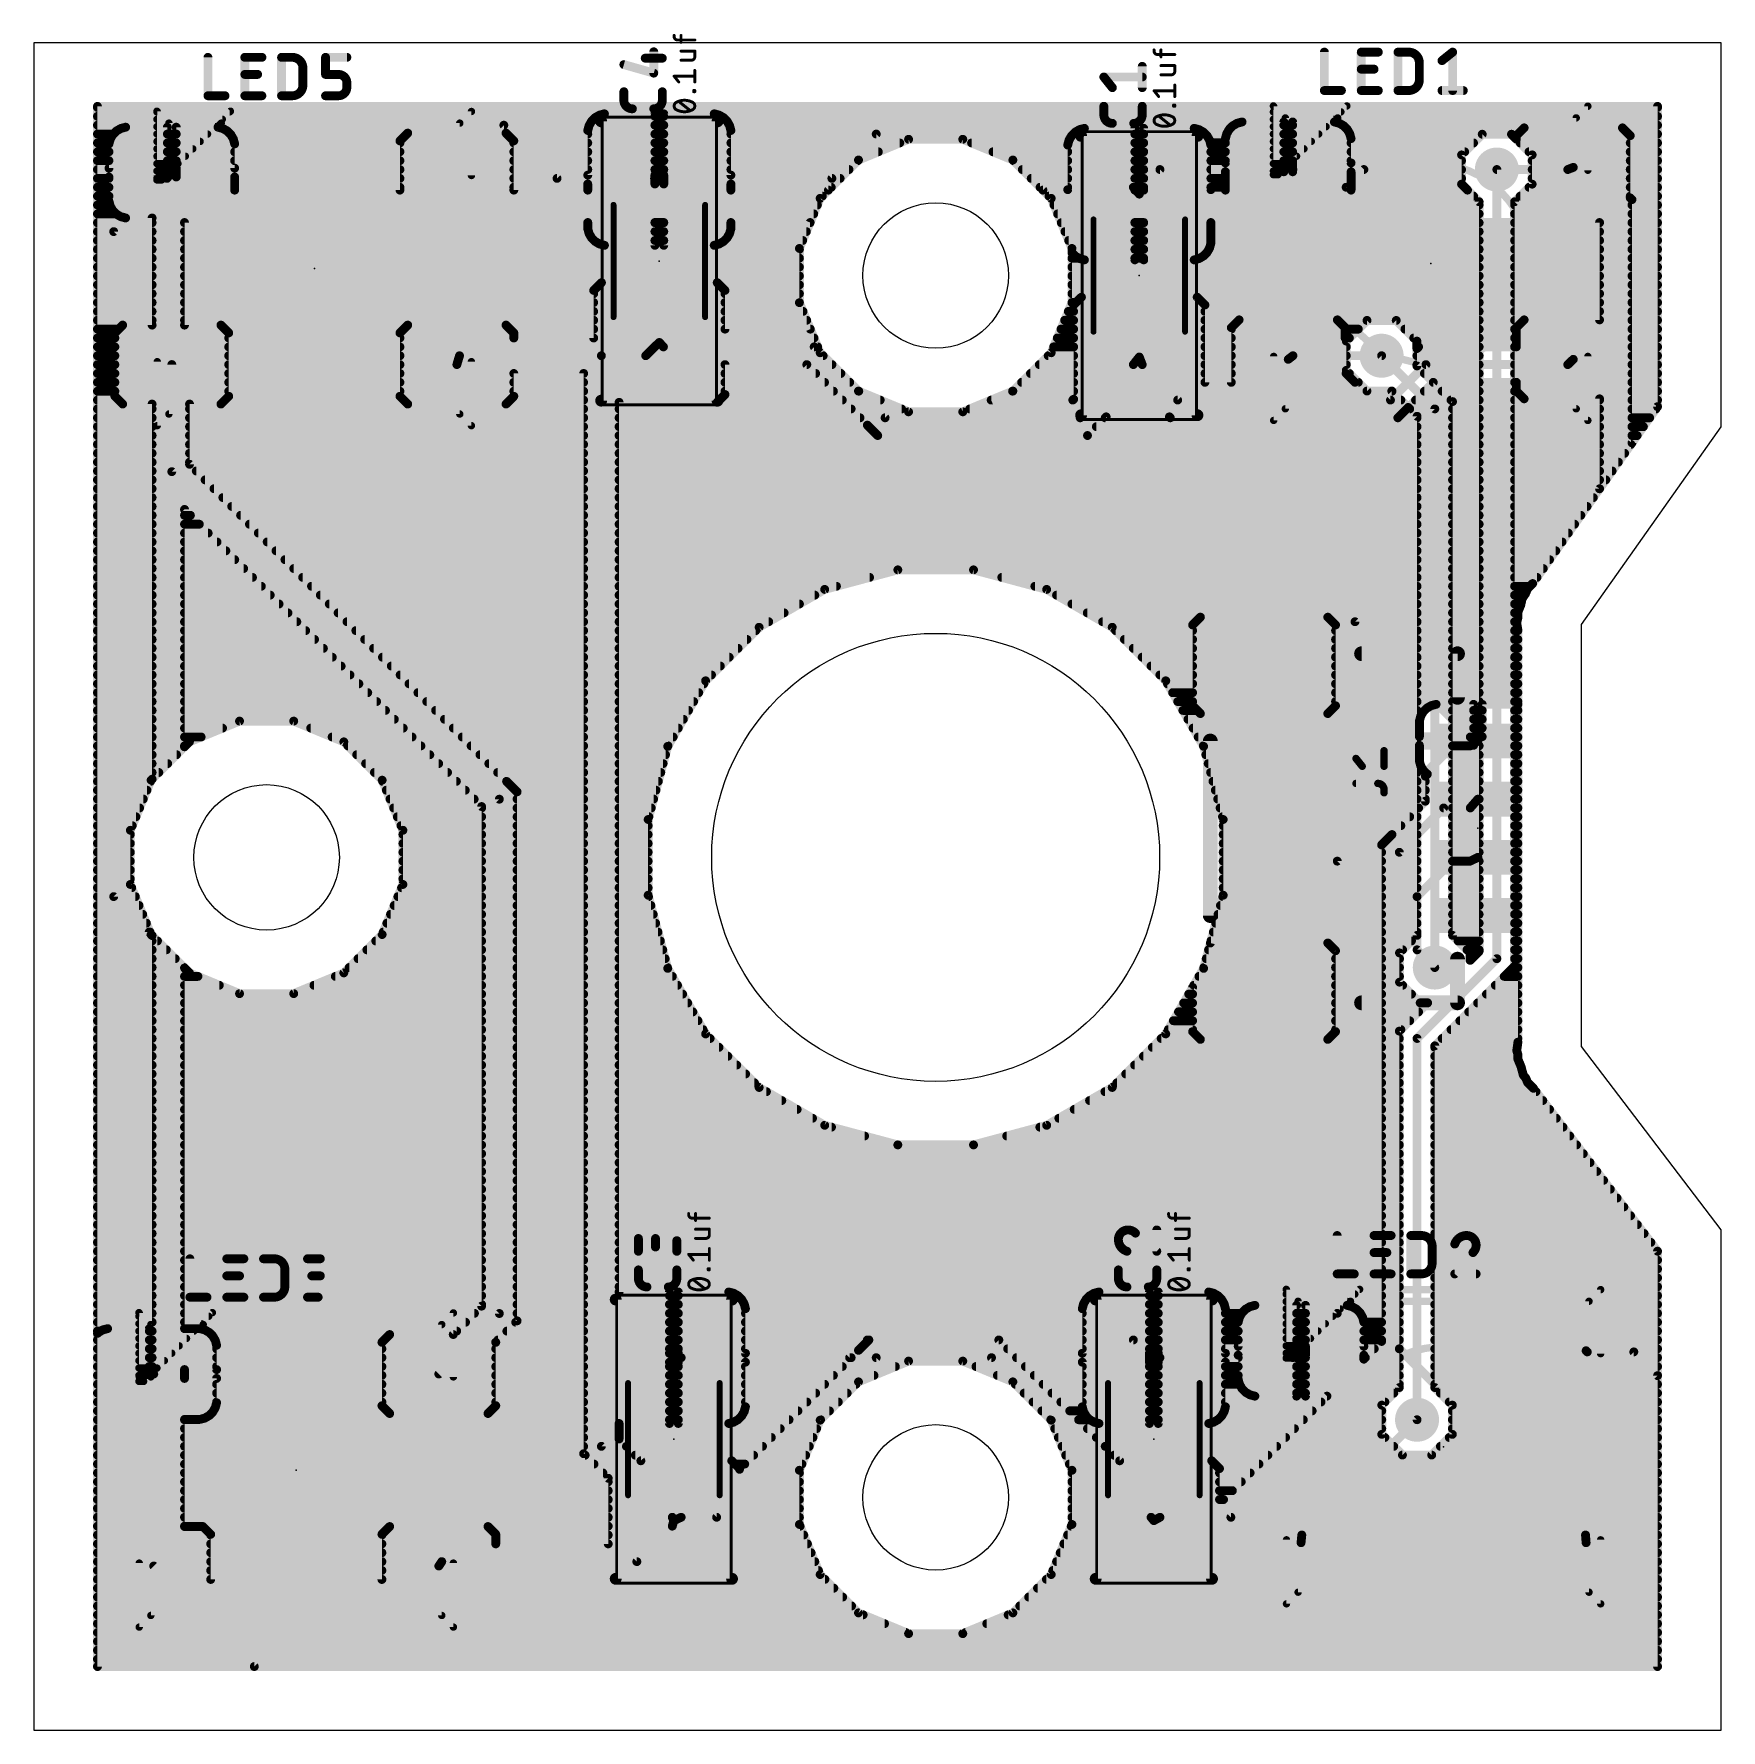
# Model space of a CAD drawing. Extents: x 0 to 29, y 0 to 29.2.
import ezdxf

# ---------------------------------------------------------------- set-up
doc = ezdxf.new("R2010")
doc.units = 0
for name, color, linetype in [('1', 12, 'CONTINUOUS'), ('16', 132, 'CONTINUOUS'), ('18', 110, 'CONTINUOUS'), ('20', 31, 'CONTINUOUS'), ('21', 253, 'CONTINUOUS'), ('23', 53, 'CONTINUOUS'), ('25', 253, 'CONTINUOUS'), ('27', 253, 'CONTINUOUS'), ('39', 12, 'CONTINUOUS'), ('51', 253, 'CONTINUOUS')]:
    doc.layers.add(name, color=color, linetype=linetype)

# ---------------------------------------------------------------- blocks, each defined once
blk = doc.blocks.new('RECT')
blk.add_solid([(-0.5, -0.5), (0.5, -0.5), (-0.5, 0.5), (0.5, 0.5)])
blk = doc.blocks.new('ROUNDV')
at = {"const_width": 0.5}
blk.add_lwpolyline([(0, -0.25, 1), (0, 0.25, 1), (0, -0.25)], format="xyb", dxfattribs=at)

msp = doc.modelspace()

# ---------------------------------------------------------------- linework, layer by layer
at = {"layer": '1', "const_width": 0.1524}
for points in [[(1.0922, 6.8192), (1.0922, 27.9078)], [(1.0922, 27.9078), (27.9078, 27.9078)], [(1.0922, 27.8892), (27.9078, 27.8892)], [(1.0922, 27.7368), (9.6864, 27.7368)], [(9.5858, 27.6527), (9.5423, 27.5775)], [(9.6472, 27.7142), (9.5858, 27.6527)], [(9.7225, 27.7577), (9.6472, 27.7142)], [(9.8065, 27.7802), (9.7225, 27.7577)], [(10.6738, 27.7802), (9.8065, 27.7802)], [(10.6738, 26.7262), (10.6738, 27.7802)], [(10.6738, 27.7368), (10.8262, 27.7368)], [(11.6935, 27.7802), (10.8262, 27.7802)], [(10.8262, 27.7802), (10.8262, 26.7262)], [(11.7774, 27.7577), (11.6935, 27.7802)], [(11.8527, 27.7142), (11.7774, 27.7577)], [(11.8136, 27.7368), (27.9078, 27.7368)], [(11.9142, 27.6527), (11.8527, 27.7142)], [(11.9577, 27.5775), (11.9142, 27.6527)], [(20.7665, 27.6402), (20.6825, 27.6177)], [(21.4838, 27.6402), (20.7665, 27.6402)], [(21.4838, 26.9362), (21.4838, 27.6402)], [(22.3535, 27.6402), (21.6362, 27.6402)], [(21.6362, 27.6402), (21.6362, 26.9362)], [(22.4375, 27.6177), (22.3535, 27.6402)], [(27.9078, 27.9078), (27.9078, 22.7466)], [(1.0922, 27.5844), (9.5463, 27.5844)], [(1.0922, 27.432), (1.365, 27.432)], [(1.3123, 27.3475), (1.2898, 27.2635)], [(1.3558, 27.4227), (1.3123, 27.3475)], [(1.4173, 27.4842), (1.3558, 27.4227)], [(1.4925, 27.5277), (1.4173, 27.4842)], [(1.5765, 27.5502), (1.4925, 27.5277)], [(2.2938, 27.5502), (1.5765, 27.5502)], [(2.2938, 26.8462), (2.2938, 27.5502)], [(2.2938, 27.432), (2.4462, 27.432)], [(2.4384, 26.8224), (3.2004, 27.5844)], [(3.1635, 27.5502), (2.4462, 27.5502)], [(2.4462, 27.5502), (2.4462, 26.8462)], [(3.2475, 27.5277), (3.1635, 27.5502)], [(3.2004, 27.5844), (8.0772, 27.5844)], [(3.3227, 27.4842), (3.2475, 27.5277)], [(3.3842, 27.4227), (3.3227, 27.4842)], [(3.375, 27.432), (6.4087, 27.432)], [(3.4277, 27.3475), (3.3842, 27.4227)], [(3.4502, 27.2635), (3.4277, 27.3475)], [(6.4253, 27.4486), (6.2914, 27.3147)], [(8.1147, 27.4486), (6.4253, 27.4486)], [(8.0772, 27.5844), (8.9916, 26.67)], [(8.2486, 27.3147), (8.1147, 27.4486)], [(8.1313, 27.432), (9.5198, 27.432)], [(9.5423, 27.5775), (9.5198, 27.4935)], [(9.5198, 27.4935), (9.5198, 26.7262)], [(10.6738, 27.5844), (10.8262, 27.5844)], [(10.6738, 27.432), (10.8262, 27.432)], [(11.9537, 27.5844), (20.6249, 27.5844)], [(11.9802, 27.4935), (11.9577, 27.5775)], [(11.9802, 26.7262), (11.9802, 27.4935)], [(11.9802, 27.432), (17.865, 27.432)], [(14.478, 27.432), (13.716, 26.67)], [(15.0341, 27.3422), (14.1733, 26.9856)], [(17.9832, 27.432), (14.478, 27.432)], [(15.9659, 27.3422), (15.0341, 27.3422)], [(16.8267, 26.9856), (15.9659, 27.3422)], [(17.8358, 27.4027), (17.7923, 27.3275)], [(17.8972, 27.4642), (17.8358, 27.4027)], [(17.9725, 27.5077), (17.8972, 27.4642)], [(18.0565, 27.5302), (17.9725, 27.5077)], [(18.8976, 26.5176), (17.9832, 27.432)], [(18.9238, 27.5302), (18.0565, 27.5302)], [(18.9238, 26.4762), (18.9238, 27.5302)], [(18.9238, 27.432), (19.0762, 27.432)], [(19.9435, 27.5302), (19.0762, 27.5302)], [(19.0762, 27.5302), (19.0762, 26.4762)], [(20.0275, 27.5077), (19.9435, 27.5302)], [(20.1027, 27.4642), (20.0275, 27.5077)], [(20.1642, 27.4027), (20.1027, 27.4642)], [(20.135, 27.432), (20.5008, 27.432)], [(20.2077, 27.3275), (20.1642, 27.4027)], [(20.5023, 27.4375), (20.4798, 27.3535)], [(20.4798, 27.3535), (20.4798, 26.9362)], [(20.5458, 27.5127), (20.5023, 27.4375)], [(20.6073, 27.5742), (20.5458, 27.5127)], [(20.6825, 27.6177), (20.6073, 27.5742)], [(21.4838, 27.5844), (21.6362, 27.5844)], [(21.4838, 27.432), (21.6362, 27.432)], [(22.5127, 27.5742), (22.4375, 27.6177)], [(22.4951, 27.5844), (27.9078, 27.5844)], [(22.5742, 27.5127), (22.5127, 27.5742)], [(22.6177, 27.4375), (22.5742, 27.5127)], [(22.6402, 27.3535), (22.6177, 27.4375)], [(22.6192, 27.432), (25.5087, 27.432)], [(22.6402, 26.9362), (22.6402, 27.3535)], [(24.8947, 27.4292), (24.5392, 27.0737)], [(25.3973, 27.4292), (24.8947, 27.4292)], [(25.4814, 27.3451), (25.3973, 27.4292)], [(25.6153, 27.5386), (25.4814, 27.4047)], [(25.4814, 27.4047), (25.4814, 27.3451)], [(27.3047, 27.5386), (25.6153, 27.5386)], [(27.4386, 27.4047), (27.3047, 27.5386)], [(27.4113, 27.432), (27.9078, 27.432)], [(27.4386, 26.3354), (27.4386, 27.4047)], [(1.0922, 27.2796), (1.2941, 27.2796)], [(1.0922, 27.1272), (1.2898, 27.1272)], [(1.2898, 27.2635), (1.2898, 26.8462)], [(2.2938, 27.2796), (2.4462, 27.2796)], [(2.2938, 27.1272), (2.4462, 27.1272)], [(3.4459, 27.2796), (6.2914, 27.2796)], [(3.4502, 26.8462), (3.4502, 27.2635)], [(3.4502, 27.1272), (6.2914, 27.1272)], [(6.2914, 27.3147), (6.2914, 26.4686)], [(8.2486, 26.4686), (8.2486, 27.3147)], [(8.2486, 27.2796), (9.5198, 27.2796)], [(8.2486, 27.1272), (9.5198, 27.1272)], [(10.6738, 27.2796), (10.8262, 27.2796)], [(10.6738, 27.1272), (10.8262, 27.1272)], [(11.9802, 27.2796), (14.883, 27.2796)], [(11.9802, 27.1272), (14.5151, 27.1272)], [(16.117, 27.2796), (17.7795, 27.2796)], [(16.4849, 27.1272), (17.7698, 27.1272)], [(17.7923, 27.3275), (17.7698, 27.2435)], [(17.7698, 27.2435), (17.7698, 26.4762)], [(18.9238, 27.2796), (19.0762, 27.2796)], [(18.9238, 27.1272), (19.0762, 27.1272)], [(20.2302, 27.2435), (20.2077, 27.3275)], [(20.2205, 27.2796), (20.4798, 27.2796)], [(20.2302, 26.4762), (20.2302, 27.2435)], [(20.2302, 27.1272), (20.4798, 27.1272)], [(21.4838, 27.2796), (21.6362, 27.2796)], [(21.4838, 27.1272), (21.6362, 27.1272)], [(22.6402, 27.2796), (24.7451, 27.2796)], [(22.6402, 27.1272), (24.5927, 27.1272)], [(24.5392, 27.0737), (24.5392, 26.5711)], [(27.4386, 27.2796), (27.9078, 27.2796)], [(27.4386, 27.1272), (27.9078, 27.1272)], [(1.0922, 26.9748), (1.2898, 26.9748)], [(1.0922, 26.8224), (2.2938, 26.8224)], [(1.2898, 26.8462), (2.2938, 26.8462)], [(2.286, 26.67), (2.37, 26.77)], [(2.2938, 26.9748), (2.4462, 26.9748)], [(2.4462, 26.8462), (2.2938, 26.8462)], [(2.2938, 26.8462), (2.2938, 26.6938)], [(2.4384, 26.8224), (2.37, 26.77)], [(2.4462, 26.6938), (2.4462, 26.8462)], [(2.4462, 26.8462), (3.4502, 26.8462)], [(2.4462, 26.8224), (6.2914, 26.8224)], [(3.4502, 26.9748), (6.2914, 26.9748)], [(8.2486, 26.9748), (9.5198, 26.9748)], [(8.2486, 26.8224), (9.5198, 26.8224)], [(10.6738, 26.9748), (10.8262, 26.9748)], [(10.6738, 26.8224), (10.8262, 26.8224)], [(11.9802, 26.9748), (14.1624, 26.9748)], [(11.9802, 26.8224), (14.01, 26.8224)], [(14.1733, 26.9856), (13.6562, 26.4686)], [(17.3438, 26.4686), (16.8267, 26.9856)], [(16.8376, 26.9748), (17.7698, 26.9748)], [(16.99, 26.8224), (17.7698, 26.8224)], [(18.9238, 26.9748), (19.0762, 26.9748)], [(18.9238, 26.8224), (19.0762, 26.8224)], [(19.05, 26.5176), (19.3548, 26.8224)], [(19.3548, 26.8224), (21.4884, 26.8224)], [(20.2302, 26.9748), (20.4798, 26.9748)], [(20.2302, 26.8224), (21.4838, 26.8224)], [(20.4798, 26.9362), (21.4838, 26.9362)], [(21.4838, 26.7838), (20.4798, 26.7838)], [(20.4798, 26.7838), (20.4798, 26.4686)], [(21.4838, 26.9748), (21.6362, 26.9748)], [(21.6362, 26.9362), (21.4838, 26.9362)], [(21.4838, 26.9362), (21.4838, 26.7838)], [(21.4884, 26.8224), (21.56, 26.86)], [(21.6408, 26.8224), (21.56, 26.86)], [(21.6362, 26.7838), (21.6362, 26.9362)], [(21.6362, 26.9362), (22.6402, 26.9362)], [(21.6362, 26.8224), (24.5392, 26.8224)], [(22.6402, 26.7838), (21.6362, 26.7838)], [(21.6408, 26.8224), (22.86, 26.8224)], [(22.6402, 26.9748), (24.5392, 26.9748)], [(22.6402, 26.4686), (22.6402, 26.7838)], [(26.3652, 26.8224), (25.146, 26.8224)], [(26.3652, 26.8224), (26.46, 26.86)], [(27.4386, 26.9748), (27.9078, 26.9748)], [(27.4386, 26.8224), (27.9078, 26.8224)], [(1.0922, 26.67), (1.2898, 26.67)], [(1.0922, 26.5176), (1.2898, 26.5176)], [(2.2938, 26.6938), (1.2898, 26.6938)], [(1.2898, 26.6938), (1.2898, 26.2765)], [(2.286, 26.67), (1.3716, 25.7556)], [(3.4502, 26.6938), (2.4462, 26.6938)], [(3.4502, 26.4686), (3.4502, 26.6938)], [(3.4502, 26.67), (6.2914, 26.67)], [(3.4502, 26.5176), (6.2914, 26.5176)], [(6.2914, 26.4686), (3.4502, 26.4686)], [(8.2486, 26.67), (10.6738, 26.67)], [(8.2486, 26.5176), (9.5198, 26.5176)], [(9.5198, 26.4686), (8.2486, 26.4686)], [(8.9916, 26.67), (10.668, 26.67)], [(9.5198, 26.7262), (10.6738, 26.7262)], [(10.6738, 26.5738), (9.5198, 26.5738)], [(9.5198, 26.5738), (9.5198, 26.4686)], [(10.668, 26.67), (10.75, 26.65)], [(10.6738, 26.7262), (10.6738, 26.5738)], [(10.8262, 26.7262), (10.6738, 26.7262)], [(10.8204, 26.67), (10.75, 26.65)], [(13.716, 26.67), (10.8204, 26.67)], [(10.8262, 26.5738), (10.8262, 26.7262)], [(10.8262, 26.7262), (11.9802, 26.7262)], [(10.8262, 26.67), (13.8576, 26.67)], [(11.9802, 26.5738), (10.8262, 26.5738)], [(11.9802, 26.4686), (11.9802, 26.5738)], [(11.9802, 26.5176), (13.7052, 26.5176)], [(13.6562, 26.4686), (11.9802, 26.4686)], [(17.1424, 26.67), (17.7698, 26.67)], [(17.2948, 26.5176), (17.7698, 26.5176)], [(18.9238, 26.4686), (17.3438, 26.4686)], [(17.7698, 26.4762), (18.9238, 26.4762)], [(18.8976, 26.5176), (19, 26.4)], [(18.9238, 26.67), (19.0762, 26.67)], [(18.9238, 26.5176), (19.0762, 26.5176)], [(19.0762, 26.4762), (18.9238, 26.4762)], [(18.9238, 26.4762), (18.9238, 26.4686)], [(19.05, 26.5176), (19, 26.4)], [(19.0762, 26.4686), (19.0762, 26.4762)], [(19.0762, 26.4762), (20.2302, 26.4762)], [(20.4798, 26.4686), (19.0762, 26.4686)], [(20.2302, 26.67), (20.4798, 26.67)], [(20.2302, 26.5176), (20.4798, 26.5176)], [(22.6402, 26.67), (24.5392, 26.67)], [(22.6402, 26.5176), (24.5927, 26.5176)], [(24.6417, 26.4686), (22.6402, 26.4686)], [(24.5392, 26.5711), (24.6417, 26.4686)], [(27.4386, 26.67), (27.9078, 26.67)], [(27.4386, 26.5176), (27.9078, 26.5176)], [(1.0922, 26.3652), (1.2898, 26.3652)], [(1.0922, 26.2128), (1.3069, 26.2128)], [(1.2898, 26.2765), (1.3123, 26.1925)], [(1.3123, 26.1925), (1.3558, 26.1173)], [(27.4386, 26.3652), (27.9078, 26.3652)], [(27.4686, 26.3054), (27.4386, 26.3354)], [(27.4686, 22.1244), (27.4686, 26.3054)], [(27.4686, 26.2128), (27.9078, 26.2128)], [(1.0922, 26.0604), (1.4126, 26.0604)], [(1.0922, 25.908), (2.0314, 25.908)], [(1.3558, 26.1173), (1.4173, 26.0558)], [(1.4173, 26.0558), (1.4925, 26.0123)], [(1.4925, 26.0123), (1.5765, 25.9898)], [(1.5765, 25.9898), (2.0314, 25.9898)], [(2.0314, 25.9898), (2.0314, 24.1486)], [(2.5886, 24.1486), (2.5886, 25.9114)], [(2.5886, 25.9114), (9.5198, 25.9114)], [(2.5886, 25.908), (9.5198, 25.908)], [(9.5198, 25.9114), (9.5198, 25.8065)], [(10.6738, 25.5198), (10.6738, 25.9114)], [(10.6738, 25.9114), (10.8262, 25.9114)], [(10.6738, 25.908), (10.8262, 25.908)], [(10.8262, 25.9114), (10.8262, 25.5198)], [(11.9802, 25.8065), (11.9802, 25.9114)], [(11.9802, 25.9114), (13.3423, 25.9114)], [(11.9802, 25.908), (13.3409, 25.908)], [(13.3423, 25.9114), (13.1578, 25.4659)], [(18.9238, 25.2698), (18.9238, 25.9114)], [(18.9238, 25.9114), (19.0762, 25.9114)], [(18.9238, 25.908), (19.0762, 25.908)], [(19.0762, 25.9114), (19.0762, 25.2698)], [(20.2302, 25.5565), (20.2302, 25.9114)], [(20.2302, 25.9114), (26.9114, 25.9114)], [(20.2302, 25.908), (26.9114, 25.908)], [(26.9114, 25.9114), (26.9114, 24.2386)], [(27.4686, 26.0604), (27.9078, 26.0604)], [(27.4686, 25.908), (27.9078, 25.908)], [(1.0922, 25.7556), (2.0314, 25.7556)], [(1.0922, 25.6032), (2.0314, 25.6032)], [(1.3716, 25.7556), (1.3716, 14.3256)], [(2.5886, 25.7556), (9.5334, 25.7556)], [(2.5886, 25.6032), (9.6298, 25.6032)], [(9.5198, 25.8065), (9.5423, 25.7225)], [(9.5423, 25.7225), (9.5858, 25.6472)], [(9.5858, 25.6472), (9.6472, 25.5858)], [(9.6472, 25.5858), (9.7225, 25.5423)], [(10.6738, 25.7556), (10.8262, 25.7556)], [(10.6738, 25.6032), (10.8262, 25.6032)], [(11.7774, 25.5423), (11.8527, 25.5858)], [(11.8527, 25.5858), (11.9142, 25.6472)], [(11.8702, 25.6032), (13.2147, 25.6032)], [(11.9142, 25.6472), (11.9577, 25.7225)], [(11.9577, 25.7225), (11.9802, 25.8065)], [(11.9665, 25.7556), (13.2778, 25.7556)], [(18.9238, 25.7556), (19.0762, 25.7556)], [(18.9238, 25.6032), (19.0762, 25.6032)], [(20.2302, 25.7556), (26.9114, 25.7556)], [(20.2302, 25.6032), (26.9114, 25.6032)], [(27.4686, 25.7556), (27.9078, 25.7556)], [(27.4686, 25.6032), (27.9078, 25.6032)], [(1.0922, 25.4508), (2.0314, 25.4508)], [(1.0922, 25.2984), (2.0314, 25.2984)], [(2.5886, 25.4508), (13.1578, 25.4508)], [(2.5886, 25.2984), (13.1578, 25.2984)], [(9.7225, 25.5423), (9.8065, 25.5198)], [(9.8065, 25.5198), (10.6738, 25.5198)], [(10.8262, 25.5198), (11.6935, 25.5198)], [(11.6935, 25.5198), (11.7774, 25.5423)], [(13.1578, 25.4659), (13.1578, 24.5341)], [(17.8422, 24.5341), (17.8422, 25.3908)], [(17.8422, 25.3908), (17.8972, 25.3358)], [(17.8422, 25.2984), (17.962, 25.2984)], [(17.8972, 25.3358), (17.9725, 25.2923)], [(17.9725, 25.2923), (18.0565, 25.2698)], [(18.9238, 25.4508), (19.0762, 25.4508)], [(18.9238, 25.2984), (19.0762, 25.2984)], [(19.9435, 25.2698), (20.0275, 25.2923)], [(20.0275, 25.2923), (20.1027, 25.3358)], [(20.038, 25.2984), (26.9114, 25.2984)], [(20.1027, 25.3358), (20.1642, 25.3972)], [(20.1642, 25.3972), (20.2077, 25.4725)], [(20.1951, 25.4508), (26.9114, 25.4508)], [(20.2077, 25.4725), (20.2302, 25.5565)], [(27.4686, 25.4508), (27.9078, 25.4508)], [(27.4686, 25.2984), (27.9078, 25.2984)], [(1.0922, 25.146), (2.0314, 25.146)], [(2.5886, 25.146), (13.1578, 25.146)], [(17.8422, 25.146), (26.9114, 25.146)], [(18.0565, 25.2698), (18.9238, 25.2698)], [(19.0762, 25.2698), (19.9435, 25.2698)], [(27.4686, 25.146), (27.9078, 25.146)], [(1.0922, 24.9936), (2.0314, 24.9936)], [(1.0922, 24.8412), (2.0314, 24.8412)], [(2.5886, 24.9936), (13.1578, 24.9936)], [(2.5886, 24.8412), (9.7179, 24.8412)], [(9.7553, 24.8786), (9.6214, 24.7447)], [(9.6214, 24.7447), (9.6214, 23.9268)], [(11.7447, 24.8786), (9.7553, 24.8786)], [(11.8786, 24.7447), (11.7447, 24.8786)], [(11.7821, 24.8412), (13.1578, 24.8412)], [(11.8786, 24.0792), (11.8786, 24.7447)], [(17.8422, 24.9936), (26.9114, 24.9936)], [(17.8422, 24.8412), (26.9114, 24.8412)], [(27.4686, 24.9936), (27.9078, 24.9936)], [(27.4686, 24.8412), (27.9078, 24.8412)], [(1.0922, 24.6888), (2.0314, 24.6888)], [(1.0922, 24.5364), (2.0314, 24.5364)], [(2.5886, 24.6888), (9.6214, 24.6888)], [(2.5886, 24.5364), (9.6214, 24.5364)], [(11.8786, 24.6888), (13.1578, 24.6888)], [(11.8786, 24.5364), (13.1578, 24.5364)], [(13.1578, 24.5341), (13.3462, 24.0792)], [(17.4856, 23.6732), (17.8422, 24.5341)], [(17.8422, 24.6888), (26.9114, 24.6888)], [(17.8422, 24.5364), (17.9131, 24.5364)], [(18.0053, 24.6286), (17.8714, 24.4947)], [(17.8714, 24.4947), (17.8714, 22.8744)], [(19.9947, 24.6286), (18.0053, 24.6286)], [(20.1286, 24.4947), (19.9947, 24.6286)], [(20.0869, 24.5364), (26.9114, 24.5364)], [(20.1286, 23.1648), (20.1286, 24.4947)], [(27.4686, 24.6888), (27.9078, 24.6888)], [(27.4686, 24.5364), (27.9078, 24.5364)], [(1.0922, 24.384), (2.0314, 24.384)], [(1.0922, 24.2316), (2.0314, 24.2316)], [(1.5253, 24.1486), (1.3914, 24.0147)], [(2.0314, 24.1486), (1.5253, 24.1486)], [(2.5886, 24.384), (9.6214, 24.384)], [(2.5886, 24.2316), (9.6214, 24.2316)], [(3.2147, 24.1486), (2.5886, 24.1486)], [(3.3486, 24.0147), (3.2147, 24.1486)], [(6.4253, 24.1486), (6.2914, 24.0147)], [(8.1147, 24.1486), (6.4253, 24.1486)], [(8.2486, 24.0147), (8.1147, 24.1486)], [(11.8786, 24.384), (13.22, 24.384)], [(11.8786, 24.2316), (13.2831, 24.2316)], [(17.7169, 24.2316), (17.8714, 24.2316)], [(17.78, 24.384), (17.8714, 24.384)], [(20.1286, 24.384), (26.9114, 24.384)], [(20.1286, 24.2316), (20.7083, 24.2316)], [(20.7153, 24.2386), (20.5814, 24.1047)], [(22.4047, 24.2386), (20.7153, 24.2386)], [(22.5386, 24.1047), (22.4047, 24.2386)], [(22.4117, 24.2316), (25.6083, 24.2316)], [(22.9135, 24.2288), (22.6115, 23.9268)], [(23.4161, 24.2288), (22.9135, 24.2288)], [(23.7716, 23.8733), (23.4161, 24.2288)], [(25.6153, 24.2386), (25.4814, 24.1047)], [(26.9114, 24.2386), (25.6153, 24.2386)], [(27.4686, 24.384), (27.9078, 24.384)], [(27.4686, 24.2316), (27.9078, 24.2316)], [(1.0922, 24.0792), (1.4559, 24.0792)], [(1.0922, 23.9268), (1.3914, 23.9268)], [(1.3914, 24.0147), (1.3914, 22.9253)], [(3.2841, 24.0792), (6.3559, 24.0792)], [(3.3486, 22.9253), (3.3486, 24.0147)], [(3.3486, 23.9268), (6.2914, 23.9268)], [(6.2914, 24.0147), (6.2914, 22.9253)], [(8.1841, 24.0792), (9.6214, 24.0792)], [(8.2486, 23.9268), (8.2486, 24.0147)], [(9.6214, 23.9268), (8.2486, 23.9268)], [(8.2486, 23.9268), (9.6214, 23.9268)], [(10.668, 23.7744), (10.75, 23.85)], [(10.8204, 23.7744), (10.75, 23.85)], [(13.3462, 24.0792), (11.8786, 24.0792)], [(11.8786, 24.0792), (13.3462, 24.0792)], [(17.5906, 23.9268), (17.8714, 23.9268)], [(17.6538, 24.0792), (17.8714, 24.0792)], [(20.1286, 24.0792), (20.5814, 24.0792)], [(20.1286, 23.9268), (20.5814, 23.9268)], [(20.5814, 24.1047), (20.5814, 23.1648)], [(22.5386, 23.9268), (22.5386, 24.1047)], [(22.5386, 24.0792), (22.7639, 24.0792)], [(22.6115, 23.9268), (22.5386, 23.9268)], [(22.5386, 23.9268), (22.6115, 23.9268)], [(23.5657, 24.0792), (25.4814, 24.0792)], [(23.7181, 23.9268), (25.4814, 23.9268)], [(23.7716, 23.7454), (23.7716, 23.8733)], [(25.4814, 24.1047), (25.4814, 23.7744)], [(27.4686, 24.0792), (27.9078, 24.0792)], [(27.4686, 23.9268), (27.9078, 23.9268)], [(1.0922, 23.7744), (1.3914, 23.7744)], [(1.0922, 23.622), (1.3914, 23.622)], [(3.3486, 23.7744), (6.2914, 23.7744)], [(3.3486, 23.622), (6.2914, 23.622)], [(7.3152, 23.622), (7.27, 23.47)], [(9.7536, 23.622), (7.3152, 23.622)], [(10.5156, 23.622), (9.7536, 23.622)], [(9.7536, 4.8768), (9.7536, 23.622)], [(10.668, 23.7744), (10.5156, 23.622)], [(13.4112, 23.7744), (10.8204, 23.7744)], [(14.6304, 22.5552), (13.4112, 23.7744)], [(16.8267, 23.0144), (17.4856, 23.6732)], [(17.4344, 23.622), (17.8714, 23.622)], [(17.5275, 23.7744), (17.8714, 23.7744)], [(18.8976, 23.4696), (19, 23.6)], [(19.05, 23.4696), (19, 23.6)], [(20.1286, 23.7744), (20.5814, 23.7744)], [(20.1286, 23.622), (20.5814, 23.622)], [(21.6408, 23.622), (21.56, 23.56)], [(21.6408, 23.622), (23.1648, 23.622)], [(23.8005, 23.7744), (23.7716, 23.7454)], [(23.7716, 23.7744), (25.4814, 23.7744)], [(25.4814, 23.7744), (23.8005, 23.7744)], [(26.3652, 23.4696), (26.46, 23.56)], [(27.4686, 23.7744), (27.9078, 23.7744)], [(27.4686, 23.622), (27.9078, 23.622)], [(1.0922, 23.4696), (1.3914, 23.4696)], [(1.0922, 23.3172), (1.3914, 23.3172)], [(2.37, 23.47), (2.37, 21.63)], [(3.3486, 23.4696), (6.2914, 23.4696)], [(3.3486, 23.3172), (6.2914, 23.3172)], [(8.2486, 22.9253), (8.2486, 23.3172)], [(8.2486, 23.3172), (9.4488, 23.3172)], [(9.4488, 23.3172), (9.4488, 4.7505)], [(11.8786, 22.9553), (11.8786, 23.4696)], [(11.8786, 23.4696), (13.2849, 23.4696)], [(11.8786, 23.3172), (13.4373, 23.3172)], [(13.2849, 23.4696), (14.3256, 22.4289)], [(17.1296, 23.3172), (17.8714, 23.3172)], [(17.282, 23.4696), (17.8714, 23.4696)], [(18.8976, 23.4696), (17.9832, 22.5552)], [(19.05, 23.4696), (19.6596, 22.86)], [(20.1286, 23.4696), (20.5814, 23.4696)], [(20.1286, 23.3172), (20.5814, 23.3172)], [(23.3172, 22.86), (23.9268, 23.4696)], [(23.9268, 23.4696), (26.3652, 23.4696)], [(27.4686, 23.4696), (27.9078, 23.4696)], [(27.4686, 23.3172), (27.9078, 23.3172)], [(1.0922, 23.1648), (1.3914, 23.1648)], [(1.0922, 23.0124), (1.3914, 23.0124)], [(3.3486, 23.1648), (6.2914, 23.1648)], [(3.3486, 23.0124), (6.2914, 23.0124)], [(8.2486, 23.1648), (9.4488, 23.1648)], [(8.2486, 23.0124), (9.4488, 23.0124)], [(11.7447, 22.8214), (11.8786, 22.9553)], [(11.8786, 23.1648), (13.5897, 23.1648)], [(11.8786, 23.0124), (13.7421, 23.0124)], [(16.454, 22.86), (16.8267, 23.0144)], [(16.822, 23.0124), (17.8714, 23.0124)], [(16.9772, 23.1648), (17.8714, 23.1648)], [(20.5814, 23.1648), (20.1286, 23.1648)], [(20.1286, 23.1648), (20.5814, 23.1648)], [(23.622, 22.7337), (24.0531, 23.1648)], [(23.9007, 23.0124), (25.4843, 23.0124)], [(24.0531, 23.1648), (25.4814, 23.1648)], [(25.4814, 23.1648), (25.4814, 23.0153)], [(25.4814, 23.0153), (25.6153, 22.8814)], [(27.4686, 23.1648), (27.9078, 23.1648)], [(27.4686, 23.0124), (27.9078, 23.0124)], [(1.0922, 22.86), (1.4567, 22.86)], [(1.0922, 22.7076), (2.0314, 22.7076)], [(1.3914, 22.9253), (1.5253, 22.7914)], [(1.5253, 22.7914), (2.0314, 22.7914)], [(2.0314, 22.7914), (2.0314, 16.3438)], [(2.6748, 21.7563), (2.6748, 22.7914)], [(2.6748, 22.7914), (3.2147, 22.7914)], [(2.6748, 22.7076), (9.4488, 22.7076)], [(3.2147, 22.7914), (3.3486, 22.9253)], [(3.2833, 22.86), (6.3567, 22.86)], [(6.2914, 22.9253), (6.4253, 22.7914)], [(6.4253, 22.7914), (8.1147, 22.7914)], [(8.1147, 22.7914), (8.2486, 22.9253)], [(8.1833, 22.86), (9.4488, 22.86)], [(10.0584, 7.5302), (10.0584, 22.8214)], [(10.0584, 22.8214), (11.7447, 22.8214)], [(10.0584, 22.7076), (14.0469, 22.7076)], [(11.7833, 22.86), (13.8945, 22.86)], [(17.8569, 22.86), (16.454, 22.86)], [(16.454, 22.86), (17.857, 22.86)], [(17.8714, 22.8744), (17.8569, 22.86)], [(19.6596, 22.86), (23.3172, 22.86)], [(23.4435, 22.5552), (23.622, 22.7337)], [(23.5959, 22.7076), (26.9114, 22.7076)], [(23.7483, 22.86), (26.9114, 22.86)], [(25.6153, 22.8814), (26.9114, 22.8814)], [(26.9114, 22.8814), (26.9114, 21.3351)], [(27.4686, 22.86), (27.9078, 22.86)], [(27.9078, 22.7466), (27.4686, 22.1244)], [(27.4686, 22.7076), (27.8802, 22.7076)], [(1.0922, 22.5552), (2.0314, 22.5552)], [(1.0922, 22.4028), (2.0314, 22.4028)], [(2.6748, 22.5552), (9.4488, 22.5552)], [(2.6748, 22.4028), (9.4488, 22.4028)], [(10.0584, 22.5552), (14.1993, 22.5552)], [(10.0584, 22.4028), (14.3517, 22.4028)], [(14.3256, 22.4289), (14.5041, 22.2504)], [(17.9832, 22.5552), (14.6304, 22.5552)], [(18.1095, 22.2504), (18.4304, 22.5714)], [(18.2618, 22.4028), (26.9114, 22.4028)], [(18.4142, 22.5552), (19.5333, 22.5552)], [(18.4304, 22.5714), (19.5172, 22.5714)], [(19.5172, 22.5714), (19.5333, 22.5552)], [(19.5333, 22.5552), (23.4435, 22.5552)], [(23.4435, 22.5552), (26.9114, 22.5552)], [(27.4686, 22.5552), (27.7727, 22.5552)], [(27.4686, 22.4028), (27.6651, 22.4028)], [(1.0922, 22.2504), (2.0314, 22.2504)], [(1.0922, 22.098), (2.0314, 22.098)], [(2.6748, 22.2504), (9.4488, 22.2504)], [(2.6748, 22.098), (9.4488, 22.098)], [(10.0584, 22.2504), (14.5041, 22.2504)], [(10.0584, 22.098), (26.9114, 22.098)], [(14.5041, 22.2504), (18.1095, 22.2504)], [(18.1095, 22.2504), (26.9114, 22.2504)], [(27.4686, 22.2504), (27.5575, 22.2504)], [(1.0922, 21.9456), (2.0314, 21.9456)], [(1.0922, 21.7932), (2.0314, 21.7932)], [(2.6748, 21.9456), (9.4488, 21.9456)], [(2.6748, 21.7932), (9.4488, 21.7932)], [(10.0584, 21.9456), (26.9114, 21.9456)], [(10.0584, 21.7932), (26.9114, 21.7932)], [(1.0922, 21.6408), (2.0314, 21.6408)], [(2.37, 21.63), (8, 16)], [(8.1263, 16.3048), (2.6748, 21.7563)], [(2.7902, 21.6408), (9.4488, 21.6408)], [(10.0584, 21.6408), (26.9114, 21.6408)], [(1.0922, 21.4884), (2.0314, 21.4884)], [(1.0922, 21.336), (2.0314, 21.336)], [(2.9426, 21.4884), (9.4488, 21.4884)], [(3.095, 21.336), (9.4488, 21.336)], [(10.0584, 21.4884), (26.9114, 21.4884)], [(10.0584, 21.336), (26.9114, 21.336)], [(26.9114, 21.3351), (25.7616, 19.7062)], [(1.0922, 21.1836), (2.0314, 21.1836)], [(1.0922, 21.0312), (2.0314, 21.0312)], [(2.5886, 16.901), (2.5886, 20.9804)], [(2.5886, 20.9804), (7.6952, 15.8737)], [(3.2474, 21.1836), (9.4488, 21.1836)], [(3.3998, 21.0312), (9.4488, 21.0312)], [(10.0584, 21.1836), (26.8045, 21.1836)], [(10.0584, 21.0312), (26.6969, 21.0312)], [(1.0922, 20.8788), (2.0314, 20.8788)], [(1.0922, 20.7264), (2.0314, 20.7264)], [(2.5886, 20.8788), (2.6901, 20.8788)], [(2.5886, 20.7264), (2.8425, 20.7264)], [(3.5522, 20.8788), (9.4488, 20.8788)], [(3.7046, 20.7264), (9.4488, 20.7264)], [(10.0584, 20.8788), (26.5893, 20.8788)], [(10.0584, 20.7264), (26.4817, 20.7264)], [(1.0922, 20.574), (2.0314, 20.574)], [(1.0922, 20.4216), (2.0314, 20.4216)], [(2.5886, 20.574), (2.9949, 20.574)], [(2.5886, 20.4216), (3.1473, 20.4216)], [(3.857, 20.574), (9.4488, 20.574)], [(4.0094, 20.4216), (9.4488, 20.4216)], [(10.0584, 20.574), (26.3742, 20.574)], [(10.0584, 20.4216), (26.2666, 20.4216)], [(1.0922, 20.2692), (2.0314, 20.2692)], [(1.0922, 20.1168), (2.0314, 20.1168)], [(2.5886, 20.2692), (3.2997, 20.2692)], [(2.5886, 20.1168), (3.4521, 20.1168)], [(4.1618, 20.2692), (9.4488, 20.2692)], [(4.3142, 20.1168), (9.4488, 20.1168)], [(10.0584, 20.2692), (26.159, 20.2692)], [(10.0584, 20.1168), (26.0514, 20.1168)], [(1.0922, 19.9644), (2.0314, 19.9644)], [(1.0922, 19.812), (2.0314, 19.812)], [(2.5886, 19.9644), (3.6045, 19.9644)], [(2.5886, 19.812), (3.7569, 19.812)], [(4.4666, 19.9644), (9.4488, 19.9644)], [(4.619, 19.812), (9.4488, 19.812)], [(10.0584, 19.9644), (25.9439, 19.9644)], [(10.0584, 19.812), (14.3634, 19.812)], [(14.8493, 19.9422), (13.5924, 19.6054)], [(16.1507, 19.9422), (14.8493, 19.9422)], [(17.4076, 19.6054), (16.1507, 19.9422)], [(16.6366, 19.812), (25.8363, 19.812)], [(1.0922, 19.6596), (2.0314, 19.6596)], [(1.0922, 19.5072), (2.0314, 19.5072)], [(2.5886, 19.6596), (3.9093, 19.6596)], [(2.5886, 19.5072), (4.0617, 19.5072)], [(4.7714, 19.6596), (9.4488, 19.6596)], [(4.9238, 19.5072), (9.4488, 19.5072)], [(10.0584, 19.6596), (13.7947, 19.6596)], [(10.0584, 19.5072), (13.4223, 19.5072)], [(13.5924, 19.6054), (12.4654, 18.9547)], [(17.2053, 19.6596), (25.715, 19.6596)], [(18.5346, 18.9547), (17.4076, 19.6054)], [(17.5777, 19.5072), (25.6211, 19.5072)], [(25.6375, 19.5304), (25.5824, 19.4524)], [(25.6741, 19.6187), (25.6375, 19.5304)], [(25.7616, 19.7062), (25.6741, 19.6187)], [(1.0922, 19.3548), (2.0314, 19.3548)], [(1.0922, 19.2024), (2.0314, 19.2024)], [(2.5886, 19.3548), (4.2141, 19.3548)], [(2.5886, 19.2024), (4.3665, 19.2024)], [(5.0762, 19.3548), (9.4488, 19.3548)], [(5.2286, 19.2024), (9.4488, 19.2024)], [(10.0584, 19.3548), (13.1583, 19.3548)], [(10.0584, 19.2024), (12.8944, 19.2024)], [(17.8417, 19.3548), (25.5604, 19.3548)], [(18.1056, 19.2024), (25.5078, 19.2024)], [(25.5552, 19.3316), (25.5078, 19.2172)], [(25.5078, 19.2172), (25.5078, 19.1217)], [(25.5824, 19.4524), (25.5552, 19.3316)], [(1.0922, 19.05), (2.0314, 19.05)], [(1.0922, 18.8976), (2.0314, 18.8976)], [(2.5886, 19.05), (4.5189, 19.05)], [(2.5886, 18.8976), (4.6713, 18.8976)], [(5.381, 19.05), (9.4488, 19.05)], [(5.5334, 18.8976), (9.4488, 18.8976)], [(10.0584, 19.05), (12.6304, 19.05)], [(10.0584, 18.8976), (12.4083, 18.8976)], [(12.4654, 18.9547), (11.5453, 18.0346)], [(18.3696, 19.05), (19.9717, 19.05)], [(19.4547, 18.0346), (18.5346, 18.9547)], [(18.5917, 18.8976), (19.9164, 18.8976)], [(20.0503, 19.1286), (19.9164, 18.9947)], [(19.9164, 18.9947), (19.9164, 17.6053)], [(22.2397, 19.1286), (20.0503, 19.1286)], [(22.3736, 18.9947), (22.2397, 19.1286)], [(22.3183, 19.05), (25.4916, 19.05)], [(22.3736, 17.6053), (22.3736, 18.9947)], [(22.3736, 18.8976), (25.5078, 18.8976)], [(22.7076, 19.05), (24.6888, 17.0688)], [(25.5078, 19.1217), (25.4868, 19.0285)], [(25.4868, 19.0285), (25.5078, 18.9065)], [(25.5078, 18.9065), (25.5078, 17.6302)], [(1.0922, 18.7452), (2.0314, 18.7452)], [(1.0922, 18.5928), (2.0314, 18.5928)], [(2.5886, 18.7452), (4.8237, 18.7452)], [(2.5886, 18.5928), (4.9761, 18.5928)], [(5.6858, 18.7452), (9.4488, 18.7452)], [(5.8382, 18.5928), (9.4488, 18.5928)], [(10.0584, 18.7452), (12.2559, 18.7452)], [(10.0584, 18.5928), (12.1035, 18.5928)], [(18.7441, 18.7452), (19.9164, 18.7452)], [(18.8965, 18.5928), (19.9164, 18.5928)], [(22.3736, 18.7452), (25.5078, 18.7452)], [(22.3736, 18.5928), (25.5078, 18.5928)], [(1.0922, 18.4404), (2.0314, 18.4404)], [(2.5886, 18.4404), (5.1285, 18.4404)], [(5.9906, 18.4404), (9.4488, 18.4404)], [(10.0584, 18.4404), (11.9511, 18.4404)], [(19.0489, 18.4404), (19.9164, 18.4404)], [(22.3736, 18.4404), (25.5078, 18.4404)], [(1.0922, 18.288), (2.0314, 18.288)], [(1.0922, 18.1356), (2.0314, 18.1356)], [(2.5886, 18.288), (5.2809, 18.288)], [(2.5886, 18.1356), (5.4333, 18.1356)], [(6.143, 18.288), (9.4488, 18.288)], [(6.2954, 18.1356), (9.4488, 18.1356)], [(10.0584, 18.288), (11.7987, 18.288)], [(10.0584, 18.1356), (11.6463, 18.1356)], [(11.5453, 18.0346), (10.8946, 16.9076)], [(19.2013, 18.288), (19.9164, 18.288)], [(19.3537, 18.1356), (19.9164, 18.1356)], [(20.1054, 16.9076), (19.4547, 18.0346)], [(22.3736, 18.288), (25.5078, 18.288)], [(22.3736, 18.1356), (25.5078, 18.1356)], [(1.0922, 17.9832), (2.0314, 17.9832)], [(1.0922, 17.8308), (2.0314, 17.8308)], [(2.5886, 17.9832), (5.5857, 17.9832)], [(2.5886, 17.8308), (5.7381, 17.8308)], [(6.4478, 17.9832), (9.4488, 17.9832)], [(6.6002, 17.8308), (9.4488, 17.8308)], [(10.0584, 17.9832), (11.5156, 17.9832)], [(10.0584, 17.8308), (11.4276, 17.8308)], [(19.4844, 17.9832), (19.9164, 17.9832)], [(19.5724, 17.8308), (19.9164, 17.8308)], [(22.3736, 17.9832), (25.5078, 17.9832)], [(22.3736, 17.8308), (25.5078, 17.8308)], [(1.0922, 17.6784), (2.0314, 17.6784)], [(1.0922, 17.526), (2.0314, 17.526)], [(2.5886, 17.6784), (5.8905, 17.6784)], [(2.5886, 17.526), (6.0429, 17.526)], [(6.7526, 17.6784), (9.4488, 17.6784)], [(6.905, 17.526), (9.4488, 17.526)], [(10.0584, 17.6784), (11.3396, 17.6784)], [(10.0584, 17.526), (11.2516, 17.526)], [(19.6604, 17.6784), (19.9164, 17.6784)], [(19.7484, 17.526), (19.9957, 17.526)], [(19.9164, 17.6053), (20.0503, 17.4714)], [(20.0503, 17.4714), (22.2397, 17.4714)], [(22.2397, 17.4714), (22.3736, 17.6053)], [(22.2943, 17.526), (23.904, 17.526)], [(22.3736, 17.6784), (25.5078, 17.6784)], [(23.8373, 17.4275), (23.8148, 17.3435)], [(23.8808, 17.5027), (23.8373, 17.4275)], [(23.9423, 17.5642), (23.8808, 17.5027)], [(24.0175, 17.6077), (23.9423, 17.5642)], [(24.1015, 17.6302), (24.0175, 17.6077)], [(24.7462, 17.6302), (24.1015, 17.6302)], [(24.7462, 17.0738), (24.7462, 17.6302)], [(24.7462, 17.526), (24.8938, 17.526)], [(25.5078, 17.6302), (24.8938, 17.6302)], [(24.8938, 17.6302), (24.8938, 17.0738)], [(1.0922, 17.3736), (2.0314, 17.3736)], [(1.0922, 17.2212), (2.0314, 17.2212)], [(2.5886, 17.3736), (6.1953, 17.3736)], [(2.5886, 17.2212), (3.242, 17.2212)], [(3.5341, 17.3422), (2.6733, 16.9856)], [(4.4659, 17.3422), (3.5341, 17.3422)], [(5.3267, 16.9856), (4.4659, 17.3422)], [(4.758, 17.2212), (6.3477, 17.2212)], [(7.0574, 17.3736), (9.4488, 17.3736)], [(7.2098, 17.2212), (9.4488, 17.2212)], [(10.0584, 17.3736), (11.1636, 17.3736)], [(10.0584, 17.2212), (11.0757, 17.2212)], [(19.8364, 17.3736), (23.8229, 17.3736)], [(19.9243, 17.2212), (23.8148, 17.2212)], [(23.8148, 17.3435), (23.8148, 17.0738)], [(24.7462, 17.3736), (24.8938, 17.3736)], [(24.7462, 17.2212), (24.8938, 17.2212)], [(1.0922, 17.0688), (2.0314, 17.0688)], [(1.0922, 16.9164), (2.0314, 16.9164)], [(2.5886, 17.0688), (2.8741, 17.0688)], [(2.6733, 16.9856), (2.5886, 16.901)], [(2.5886, 16.9164), (2.604, 16.9164)], [(5.1259, 17.0688), (6.5001, 17.0688)], [(5.9856, 16.3267), (5.3267, 16.9856)], [(5.396, 16.9164), (6.6525, 16.9164)], [(7.3622, 17.0688), (9.4488, 17.0688)], [(7.5146, 16.9164), (9.4488, 16.9164)], [(10.0584, 17.0688), (10.9877, 17.0688)], [(10.0584, 16.9164), (10.8997, 16.9164)], [(10.8946, 16.9076), (10.5578, 15.6507)], [(20.0123, 17.0688), (24.7462, 17.0688)], [(20.1003, 16.9164), (23.8148, 16.9164)], [(20.4422, 15.6507), (20.1054, 16.9076)], [(22.4028, 14.9352), (24.384, 16.9164)], [(23.8148, 17.0738), (24.7462, 17.0738)], [(24.7462, 16.9262), (23.8148, 16.9262)], [(23.8148, 16.9262), (23.8148, 16.6565)], [(24.384, 16.9164), (24.6888, 16.9164)], [(24.6888, 17.0688), (24.82, 17)], [(24.6888, 16.9164), (24.82, 17)], [(24.8938, 17.0738), (24.7462, 17.0738)], [(24.7462, 17.0738), (24.7462, 16.9262)], [(1.0922, 16.764), (2.0314, 16.764)], [(1.0922, 16.6116), (2.0314, 16.6116)], [(5.5484, 16.764), (6.8049, 16.764)], [(5.7008, 16.6116), (6.9573, 16.6116)], [(7.667, 16.764), (9.4488, 16.764)], [(7.8194, 16.6116), (9.4488, 16.6116)], [(10.0584, 16.764), (10.8561, 16.764)], [(10.0584, 16.6116), (10.8153, 16.6116)], [(20.1439, 16.764), (23.8148, 16.764)], [(20.1847, 16.6116), (23.8268, 16.6116)], [(23.8148, 16.6565), (23.8373, 16.5725)], [(23.8373, 16.5725), (23.8808, 16.4973)], [(1.0922, 16.4592), (2.0314, 16.4592)], [(1.0922, 16.3068), (2.0061, 16.3068)], [(2.0144, 16.3267), (1.6578, 15.4659)], [(2.0314, 16.3438), (2.0144, 16.3267)], [(5.8532, 16.4592), (7.1097, 16.4592)], [(6.3422, 15.4659), (5.9856, 16.3267)], [(5.9939, 16.3068), (7.2621, 16.3068)], [(7.9718, 16.4592), (9.4488, 16.4592)], [(8.1242, 16.3068), (9.4488, 16.3068)], [(8.3048, 16.1263), (8.1263, 16.3048)], [(10.0584, 16.4592), (10.7745, 16.4592)], [(10.0584, 16.3068), (10.7336, 16.3068)], [(20.2255, 16.4592), (23.9188, 16.4592)], [(20.2664, 16.3068), (23.9164, 16.3068)], [(23.8808, 16.4973), (23.9423, 16.4358)], [(23.9519, 16.4302), (23.9164, 16.3947)], [(23.9164, 16.3947), (23.9164, 15.9655)], [(23.9423, 16.4358), (23.9519, 16.4302)], [(1.0922, 16.1544), (1.943, 16.1544)], [(1.0922, 16.002), (1.8799, 16.002)], [(6.057, 16.1544), (7.4145, 16.1544)], [(6.1201, 16.002), (7.5669, 16.002)], [(8, 16), (8, 7.16)], [(8.2766, 16.1544), (9.4488, 16.1544)], [(8.3048, 7.0337), (8.3048, 16.1263)], [(8.3048, 16.002), (9.4488, 16.002)], [(10.0584, 16.1544), (10.6928, 16.1544)], [(10.0584, 16.002), (10.6519, 16.002)], [(20.3072, 16.1544), (23.9164, 16.1544)], [(20.3481, 16.002), (23.9164, 16.002)], [(23.9164, 15.9655), (23.3433, 15.3924)], [(24.6888, 15.8496), (24.82, 16)], [(1.0922, 15.8496), (1.8167, 15.8496)], [(1.0922, 15.6972), (1.7536, 15.6972)], [(6.1833, 15.8496), (7.6952, 15.8496)], [(6.2464, 15.6972), (7.6952, 15.6972)], [(7.6952, 15.8737), (7.6952, 7.2863)], [(8.3048, 15.8496), (9.4488, 15.8496)], [(8.3048, 15.6972), (9.4488, 15.6972)], [(10.0584, 15.8496), (10.6111, 15.8496)], [(10.0584, 15.6972), (10.5703, 15.6972)], [(20.3889, 15.8496), (23.8006, 15.8496)], [(20.4297, 15.6972), (23.6482, 15.6972)], [(23.4696, 15.0876), (24.2316, 15.8496)], [(24.2316, 15.8496), (24.6888, 15.8496)], [(1.0922, 15.5448), (1.6905, 15.5448)], [(1.0922, 15.3924), (1.6578, 15.3924)], [(1.6578, 15.4659), (1.6578, 14.5341)], [(6.3095, 15.5448), (7.6952, 15.5448)], [(6.3422, 14.5341), (6.3422, 15.4659)], [(6.3422, 15.3924), (7.6952, 15.3924)], [(8.3048, 15.5448), (9.4488, 15.5448)], [(8.3048, 15.3924), (9.4488, 15.3924)], [(10.0584, 15.5448), (10.5578, 15.5448)], [(10.0584, 15.3924), (10.5578, 15.3924)], [(10.5578, 15.6507), (10.5578, 14.3493)], [(20.4422, 14.3493), (20.4422, 15.6507)], [(20.4422, 15.5448), (23.4958, 15.5448)], [(20.4422, 15.3924), (23.3434, 15.3924)], [(23.3433, 15.3924), (23.1648, 15.2139)], [(1.0922, 15.24), (1.6578, 15.24)], [(1.0922, 15.0876), (1.6578, 15.0876)], [(6.3422, 15.24), (7.6952, 15.24)], [(6.3422, 15.0876), (7.6952, 15.0876)], [(8.3048, 15.24), (9.4488, 15.24)], [(8.3048, 15.0876), (9.4488, 15.0876)], [(10.0584, 15.24), (10.5578, 15.24)], [(10.0584, 15.0876), (10.5578, 15.0876)], [(20.4422, 15.24), (23.191, 15.24)], [(20.4422, 15.0876), (23.1648, 15.0876)], [(23.1648, 15.2139), (23.1648, 6.6795)], [(23.4696, 6.5532), (23.4696, 15.0876)], [(1.0922, 14.9352), (1.6578, 14.9352)], [(6.3422, 14.9352), (7.6952, 14.9352)], [(8.3048, 14.9352), (9.4488, 14.9352)], [(10.0584, 14.9352), (10.5578, 14.9352)], [(20.4422, 14.9352), (23.1648, 14.9352)], [(22.4028, 7.1628), (22.4028, 14.9352)], [(23.7744, 14.3256), (24.384, 14.9352)], [(24.384, 14.9352), (24.6888, 14.9352)], [(24.6888, 14.9352), (24.82, 15)], [(1.0922, 14.7828), (1.6578, 14.7828)], [(1.0922, 14.6304), (1.6578, 14.6304)], [(1.6578, 14.5341), (2.0144, 13.6733)], [(5.9856, 13.6733), (6.3422, 14.5341)], [(6.3422, 14.7828), (7.6952, 14.7828)], [(6.3422, 14.6304), (7.6952, 14.6304)], [(8.3048, 14.7828), (9.4488, 14.7828)], [(8.3048, 14.6304), (9.4488, 14.6304)], [(10.0584, 14.7828), (10.5578, 14.7828)], [(10.0584, 14.6304), (10.5578, 14.6304)], [(20.4422, 14.7828), (23.1648, 14.7828)], [(20.4422, 14.6304), (23.1648, 14.6304)], [(1.0922, 14.478), (1.681, 14.478)], [(1.0922, 14.3256), (1.7442, 14.3256)], [(1.3716, 14.3256), (1.9812, 13.716)], [(6.2558, 14.3256), (7.6952, 14.3256)], [(6.319, 14.478), (7.6952, 14.478)], [(8.3048, 14.478), (9.4488, 14.478)], [(8.3048, 14.3256), (9.4488, 14.3256)], [(10.0584, 14.478), (10.5578, 14.478)], [(10.0584, 14.3256), (10.5642, 14.3256)], [(10.5578, 14.3493), (10.8946, 13.0924)], [(20.2223, 13.5286), (20.4422, 14.3493)], [(20.4358, 14.3256), (23.1648, 14.3256)], [(20.4422, 14.478), (23.1648, 14.478)], [(23.7744, 13.4112), (23.7744, 14.3256)], [(1.0922, 14.1732), (1.8073, 14.1732)], [(1.0922, 14.0208), (1.8704, 14.0208)], [(6.1296, 14.0208), (7.6952, 14.0208)], [(6.1927, 14.1732), (7.6952, 14.1732)], [(8.3048, 14.1732), (9.4488, 14.1732)], [(8.3048, 14.0208), (9.4488, 14.0208)], [(10.0584, 14.1732), (10.605, 14.1732)], [(10.0584, 14.0208), (10.6458, 14.0208)], [(20.3542, 14.0208), (23.1648, 14.0208)], [(20.395, 14.1732), (23.1648, 14.1732)], [(1.0922, 13.8684), (1.9335, 13.8684)], [(1.0922, 13.716), (1.9967, 13.716)], [(1.9812, 13.716), (1.9812, 6.2484)], [(2.0144, 13.6733), (2.0314, 13.6562)], [(2.0314, 13.6562), (2.0314, 6.1962)], [(5.3267, 13.0144), (5.9856, 13.6733)], [(6.0033, 13.716), (7.6952, 13.716)], [(6.0665, 13.8684), (7.6952, 13.8684)], [(8.3048, 13.8684), (9.4488, 13.8684)], [(8.3048, 13.716), (9.4488, 13.716)], [(10.0584, 13.8684), (10.6867, 13.8684)], [(10.0584, 13.716), (10.7275, 13.716)], [(20.2725, 13.716), (23.1648, 13.716)], [(20.3133, 13.8684), (23.1648, 13.8684)], [(1.0922, 13.5636), (2.0314, 13.5636)], [(1.0922, 13.4112), (2.0314, 13.4112)], [(5.7236, 13.4112), (7.6952, 13.4112)], [(5.876, 13.5636), (7.6952, 13.5636)], [(8.3048, 13.5636), (9.4488, 13.5636)], [(8.3048, 13.4112), (9.4488, 13.4112)], [(10.0584, 13.5636), (10.7683, 13.5636)], [(10.0584, 13.4112), (10.8092, 13.4112)], [(22.2397, 13.5286), (20.2223, 13.5286)], [(20.2317, 13.5636), (23.1648, 13.5636)], [(22.3736, 13.3947), (22.2397, 13.5286)], [(22.3571, 13.4112), (23.1648, 13.4112)], [(22.3736, 12.0053), (22.3736, 13.3947)], [(24.0792, 13.1064), (23.7744, 13.4112)], [(1.0922, 13.2588), (2.0314, 13.2588)], [(1.0922, 13.1064), (2.0314, 13.1064)], [(2.5886, 6.9002), (2.5886, 13.099)], [(2.5886, 13.099), (2.6733, 13.0144)], [(5.4188, 13.1064), (7.6952, 13.1064)], [(5.5712, 13.2588), (7.6952, 13.2588)], [(8.3048, 13.2588), (9.4488, 13.2588)], [(8.3048, 13.1064), (9.4488, 13.1064)], [(10.0584, 13.2588), (10.85, 13.2588)], [(10.0584, 13.1064), (10.8908, 13.1064)], [(10.8946, 13.0924), (11.5453, 11.9654)], [(22.3736, 13.2588), (23.1648, 13.2588)], [(22.3736, 13.1064), (23.1648, 13.1064)], [(1.0922, 12.954), (2.0314, 12.954)], [(1.0922, 12.8016), (2.0314, 12.8016)], [(2.5886, 12.954), (2.819, 12.954)], [(2.5886, 12.8016), (3.1869, 12.8016)], [(2.6733, 13.0144), (3.5341, 12.6578)], [(4.4659, 12.6578), (5.3267, 13.0144)], [(4.8131, 12.8016), (7.6952, 12.8016)], [(5.181, 12.954), (7.6952, 12.954)], [(8.3048, 12.954), (9.4488, 12.954)], [(8.3048, 12.8016), (9.4488, 12.8016)], [(10.0584, 12.954), (10.9745, 12.954)], [(10.0584, 12.8016), (11.0625, 12.8016)], [(19.4547, 11.9654), (19.9164, 12.765)], [(19.9164, 12.765), (19.9164, 12.0053)], [(22.3736, 12.954), (23.1648, 12.954)], [(22.3736, 12.8016), (23.1648, 12.8016)], [(1.0922, 12.6492), (2.0314, 12.6492)], [(1.0922, 12.4968), (2.0314, 12.4968)], [(2.5886, 12.6492), (7.6952, 12.6492)], [(2.5886, 12.4968), (7.6952, 12.4968)], [(3.5341, 12.6578), (4.4659, 12.6578)], [(8.3048, 12.6492), (9.4488, 12.6492)], [(8.3048, 12.4968), (9.4488, 12.4968)], [(10.0584, 12.6492), (11.1505, 12.6492)], [(10.0584, 12.4968), (11.2385, 12.4968)], [(19.7615, 12.4968), (19.9164, 12.4968)], [(19.8495, 12.6492), (19.9164, 12.6492)], [(22.3736, 12.6492), (23.1648, 12.6492)], [(22.3736, 12.4968), (23.1648, 12.4968)], [(1.0922, 12.3444), (2.0314, 12.3444)], [(1.0922, 12.192), (2.0314, 12.192)], [(2.5886, 12.3444), (7.6952, 12.3444)], [(2.5886, 12.192), (7.6952, 12.192)], [(8.3048, 12.3444), (9.4488, 12.3444)], [(8.3048, 12.192), (9.4488, 12.192)], [(10.0584, 12.3444), (11.3264, 12.3444)], [(10.0584, 12.192), (11.4144, 12.192)], [(19.5856, 12.192), (19.9164, 12.192)], [(19.6735, 12.3444), (19.9164, 12.3444)], [(22.3736, 12.3444), (23.1648, 12.3444)], [(22.3736, 12.192), (23.1648, 12.192)], [(1.0922, 12.0396), (2.0314, 12.0396)], [(1.0922, 11.8872), (2.0314, 11.8872)], [(2.5886, 12.0396), (7.6952, 12.0396)], [(2.5886, 11.8872), (7.6952, 11.8872)], [(8.3048, 12.0396), (9.4488, 12.0396)], [(8.3048, 11.8872), (9.4488, 11.8872)], [(10.0584, 12.0396), (11.5024, 12.0396)], [(10.0584, 11.8872), (11.6235, 11.8872)], [(11.5453, 11.9654), (12.4654, 11.0453)], [(18.5346, 11.0453), (19.4547, 11.9654)], [(19.3765, 11.8872), (20.0345, 11.8872)], [(19.4976, 12.0396), (19.9164, 12.0396)], [(19.9164, 12.0053), (20.0503, 11.8714)], [(22.2397, 11.8714), (22.3736, 12.0053)], [(22.2555, 11.8872), (23.1648, 11.8872)], [(22.3736, 12.0396), (23.1648, 12.0396)], [(1.0922, 11.7348), (2.0314, 11.7348)], [(2.5886, 11.7348), (7.6952, 11.7348)], [(8.3048, 11.7348), (9.4488, 11.7348)], [(10.0584, 11.7348), (11.7759, 11.7348)], [(19.2241, 11.7348), (23.1648, 11.7348)], [(20.0503, 11.8714), (22.2397, 11.8714)], [(1.0922, 11.5824), (2.0314, 11.5824)], [(1.0922, 11.43), (2.0314, 11.43)], [(2.5886, 11.5824), (7.6952, 11.5824)], [(2.5886, 11.43), (7.6952, 11.43)], [(8.3048, 11.5824), (9.4488, 11.5824)], [(8.3048, 11.43), (9.4488, 11.43)], [(10.0584, 11.5824), (11.9283, 11.5824)], [(10.0584, 11.43), (12.0807, 11.43)], [(18.9193, 11.43), (23.1648, 11.43)], [(19.0717, 11.5824), (23.1648, 11.5824)], [(1.0922, 11.2776), (2.0314, 11.2776)], [(1.0922, 11.1252), (2.0314, 11.1252)], [(2.5886, 11.2776), (7.6952, 11.2776)], [(2.5886, 11.1252), (7.6952, 11.1252)], [(8.3048, 11.2776), (9.4488, 11.2776)], [(8.3048, 11.1252), (9.4488, 11.1252)], [(10.0584, 11.2776), (12.2331, 11.2776)], [(10.0584, 11.1252), (12.3855, 11.1252)], [(12.4654, 11.0453), (13.5924, 10.3946)], [(17.4076, 10.3946), (18.5346, 11.0453)], [(18.6145, 11.1252), (23.1648, 11.1252)], [(18.7669, 11.2776), (23.1648, 11.2776)], [(1.0922, 10.9728), (2.0314, 10.9728)], [(1.0922, 10.8204), (2.0314, 10.8204)], [(2.5886, 10.9728), (7.6952, 10.9728)], [(2.5886, 10.8204), (7.6952, 10.8204)], [(8.3048, 10.9728), (9.4488, 10.9728)], [(8.3048, 10.8204), (9.4488, 10.8204)], [(10.0584, 10.9728), (12.5909, 10.9728)], [(10.0584, 10.8204), (12.8549, 10.8204)], [(18.1451, 10.8204), (23.1648, 10.8204)], [(18.4091, 10.9728), (23.1648, 10.9728)], [(1.0922, 10.668), (2.0314, 10.668)], [(1.0922, 10.5156), (2.0314, 10.5156)], [(2.5886, 10.668), (7.6952, 10.668)], [(2.5886, 10.5156), (7.6952, 10.5156)], [(8.3048, 10.668), (9.4488, 10.668)], [(8.3048, 10.5156), (9.4488, 10.5156)], [(10.0584, 10.668), (13.1188, 10.668)], [(10.0584, 10.5156), (13.3828, 10.5156)], [(17.6172, 10.5156), (23.1648, 10.5156)], [(17.8812, 10.668), (23.1648, 10.668)], [(1.0922, 10.3632), (2.0314, 10.3632)], [(1.0922, 10.2108), (2.0314, 10.2108)], [(2.5886, 10.3632), (7.6952, 10.3632)], [(2.5886, 10.2108), (7.6952, 10.2108)], [(8.3048, 10.3632), (9.4488, 10.3632)], [(8.3048, 10.2108), (9.4488, 10.2108)], [(10.0584, 10.3632), (13.7096, 10.3632)], [(10.0584, 10.2108), (14.2783, 10.2108)], [(13.5924, 10.3946), (14.8493, 10.0578)], [(16.1507, 10.0578), (17.4076, 10.3946)], [(16.7217, 10.2108), (23.1648, 10.2108)], [(17.2904, 10.3632), (23.1648, 10.3632)], [(1.0922, 10.0584), (2.0314, 10.0584)], [(1.0922, 9.906), (2.0314, 9.906)], [(2.5886, 10.0584), (7.6952, 10.0584)], [(2.5886, 9.906), (7.6952, 9.906)], [(8.3048, 10.0584), (9.4488, 10.0584)], [(8.3048, 9.906), (9.4488, 9.906)], [(10.0584, 10.0584), (14.8471, 10.0584)], [(10.0584, 9.906), (23.1648, 9.906)], [(14.8493, 10.0578), (16.1507, 10.0578)], [(16.1529, 10.0584), (23.1648, 10.0584)], [(1.0922, 9.7536), (2.0314, 9.7536)], [(1.0922, 9.6012), (2.0314, 9.6012)], [(2.5886, 9.7536), (7.6952, 9.7536)], [(2.5886, 9.6012), (7.6952, 9.6012)], [(8.3048, 9.7536), (9.4488, 9.7536)], [(8.3048, 9.6012), (9.4488, 9.6012)], [(10.0584, 9.7536), (23.1648, 9.7536)], [(10.0584, 9.6012), (23.1648, 9.6012)], [(1.0922, 9.4488), (2.0314, 9.4488)], [(1.0922, 9.2964), (2.0314, 9.2964)], [(2.5886, 9.4488), (7.6952, 9.4488)], [(2.5886, 9.2964), (7.6952, 9.2964)], [(8.3048, 9.4488), (9.4488, 9.4488)], [(8.3048, 9.2964), (9.4488, 9.2964)], [(10.0584, 9.4488), (23.1648, 9.4488)], [(10.0584, 9.2964), (23.1648, 9.2964)], [(1.0922, 9.144), (2.0314, 9.144)], [(1.0922, 8.9916), (2.0314, 8.9916)], [(2.5886, 9.144), (7.6952, 9.144)], [(2.5886, 8.9916), (7.6952, 8.9916)], [(8.3048, 9.144), (9.4488, 9.144)], [(8.3048, 8.9916), (9.4488, 8.9916)], [(10.0584, 9.144), (23.1648, 9.144)], [(10.0584, 8.9916), (23.1648, 8.9916)], [(1.0922, 8.8392), (2.0314, 8.8392)], [(1.0922, 8.6868), (2.0314, 8.6868)], [(2.5886, 8.8392), (7.6952, 8.8392)], [(2.5886, 8.6868), (7.6952, 8.6868)], [(8.3048, 8.8392), (9.4488, 8.8392)], [(8.3048, 8.6868), (9.4488, 8.6868)], [(10.0584, 8.8392), (23.1648, 8.8392)], [(10.0584, 8.6868), (23.1648, 8.6868)], [(1.0922, 8.5344), (2.0314, 8.5344)], [(1.0922, 8.382), (2.0314, 8.382)], [(2.5886, 8.5344), (7.6952, 8.5344)], [(2.5886, 8.382), (7.6952, 8.382)], [(8.3048, 8.5344), (9.4488, 8.5344)], [(8.3048, 8.382), (9.4488, 8.382)], [(10.0584, 8.5344), (23.1648, 8.5344)], [(10.0584, 8.382), (23.1648, 8.382)], [(1.0922, 8.2296), (2.0314, 8.2296)], [(2.5886, 8.2296), (7.6952, 8.2296)], [(8.3048, 8.2296), (9.4488, 8.2296)], [(10.0584, 8.2296), (23.1648, 8.2296)], [(1.0922, 8.0772), (2.0314, 8.0772)], [(1.0922, 7.9248), (2.0314, 7.9248)], [(2.5886, 8.0772), (7.6952, 8.0772)], [(2.5886, 7.9248), (7.6952, 7.9248)], [(8.3048, 8.0772), (9.4488, 8.0772)], [(8.3048, 7.9248), (9.4488, 7.9248)], [(10.0584, 8.0772), (23.1648, 8.0772)], [(10.0584, 7.9248), (23.1648, 7.9248)], [(1.0922, 7.7724), (2.0314, 7.7724)], [(1.0922, 7.62), (2.0314, 7.62)], [(2.5886, 7.7724), (7.6952, 7.7724)], [(2.5886, 7.62), (7.6952, 7.62)], [(8.3048, 7.7724), (9.4488, 7.7724)], [(8.3048, 7.62), (9.4488, 7.62)], [(10.0584, 7.7724), (23.1648, 7.7724)], [(10.0584, 7.62), (23.1648, 7.62)], [(10.9238, 7.5302), (10.0584, 7.5302)], [(10.9238, 6.4762), (10.9238, 7.5302)], [(11.9435, 7.5302), (11.0762, 7.5302)], [(11.0762, 7.5302), (11.0762, 6.4762)], [(12.0274, 7.5077), (11.9435, 7.5302)], [(12.1027, 7.4642), (12.0274, 7.5077)], [(18.2225, 7.5077), (18.1472, 7.4642)], [(18.3065, 7.5302), (18.2225, 7.5077)], [(19.1738, 7.5302), (18.3065, 7.5302)], [(19.1738, 6.4762), (19.1738, 7.5302)], [(20.1935, 7.5302), (19.3262, 7.5302)], [(19.3262, 7.5302), (19.3262, 6.4762)], [(20.2775, 7.5077), (20.1935, 7.5302)], [(20.3527, 7.4642), (20.2775, 7.5077)], [(1.0922, 7.4676), (2.0314, 7.4676)], [(1.0922, 7.3152), (2.0314, 7.3152)], [(2.5886, 7.4676), (7.6952, 7.4676)], [(2.5886, 7.3152), (7.6952, 7.3152)], [(7.6952, 7.2863), (7.2075, 6.7986)], [(8.3048, 7.4676), (9.4488, 7.4676)], [(8.3048, 7.3152), (9.4488, 7.3152)], [(10.9238, 7.4676), (11.0762, 7.4676)], [(10.9238, 7.3152), (11.0762, 7.3152)], [(12.0969, 7.4676), (18.1531, 7.4676)], [(12.1642, 7.4027), (12.1027, 7.4642)], [(12.2077, 7.3275), (12.1642, 7.4027)], [(12.2302, 7.2435), (12.2077, 7.3275)], [(12.211, 7.3152), (18.039, 7.3152)], [(12.2302, 6.4762), (12.2302, 7.2435)], [(18.0423, 7.3275), (18.0198, 7.2435)], [(18.0198, 7.2435), (18.0198, 6.4762)], [(18.0858, 7.4027), (18.0423, 7.3275)], [(18.1472, 7.4642), (18.0858, 7.4027)], [(19.1738, 7.4676), (19.3262, 7.4676)], [(19.1738, 7.3152), (19.3262, 7.3152)], [(20.3469, 7.4676), (23.1648, 7.4676)], [(20.4142, 7.4027), (20.3527, 7.4642)], [(20.4577, 7.3275), (20.4142, 7.4027)], [(20.4802, 7.2435), (20.4577, 7.3275)], [(20.461, 7.3152), (23.1648, 7.3152)], [(20.4802, 6.4762), (20.4802, 7.2435)], [(20.8272, 7.2342), (20.7658, 7.1727)], [(20.9025, 7.2777), (20.8272, 7.2342)], [(20.9865, 7.3002), (20.9025, 7.2777)], [(21.7038, 7.3002), (20.9865, 7.3002)], [(21.7038, 6.5962), (21.7038, 7.3002)], [(22.5735, 7.3002), (21.8562, 7.3002)], [(21.8562, 7.3002), (21.8562, 6.5962)], [(22.6575, 7.2777), (22.5735, 7.3002)], [(22.7327, 7.2342), (22.6575, 7.2777)], [(22.7942, 7.1727), (22.7327, 7.2342)], [(1.0922, 7.1628), (2.0314, 7.1628)], [(1.0922, 7.0104), (2.0314, 7.0104)], [(2.5886, 7.1628), (7.5718, 7.1628)], [(2.5886, 7.0104), (7.4194, 7.0104)], [(8, 7.16), (6.96, 6.12)], [(7.9372, 6.6661), (8.3048, 7.0337)], [(8.2814, 7.0104), (9.4488, 7.0104)], [(8.3048, 7.1628), (9.4488, 7.1628)], [(10.9238, 7.1628), (11.0762, 7.1628)], [(10.9238, 7.0104), (11.0762, 7.0104)], [(12.2302, 7.1628), (18.0198, 7.1628)], [(12.2302, 7.0104), (18.0198, 7.0104)], [(19.1738, 7.1628), (19.3262, 7.1628)], [(19.1738, 7.0104), (19.3262, 7.0104)], [(20.4802, 7.1628), (20.76, 7.1628)], [(20.4802, 7.0104), (20.6998, 7.0104)], [(20.7223, 7.0975), (20.6998, 7.0135)], [(20.6998, 7.0135), (20.6998, 6.5962)], [(20.7658, 7.1727), (20.7223, 7.0975)], [(21.7038, 7.1628), (21.8562, 7.1628)], [(21.7038, 7.0104), (21.8562, 7.0104)], [(21.7932, 6.5532), (22.4028, 7.1628)], [(22.8377, 7.0975), (22.7942, 7.1727)], [(22.8, 7.1628), (23.1648, 7.1628)], [(22.8602, 7.0135), (22.8377, 7.0975)], [(22.8602, 6.5962), (22.8602, 7.0135)], [(22.8602, 7.0104), (23.1648, 7.0104)], [(1.0922, 6.858), (1.1484, 6.858)], [(1.1073, 6.8342), (1.0922, 6.8192)], [(1.1825, 6.8777), (1.1073, 6.8342)], [(1.2665, 6.9002), (1.1825, 6.8777)], [(1.9838, 6.9002), (1.2665, 6.9002)], [(1.9838, 6.1962), (1.9838, 6.9002)], [(1.9838, 6.858), (2.0314, 6.858)], [(1.9838, 6.7056), (2.0314, 6.7056)], [(2.8535, 6.9002), (2.5886, 6.9002)], [(2.9375, 6.8777), (2.8535, 6.9002)], [(3.0127, 6.8342), (2.9375, 6.8777)], [(2.9716, 6.858), (7.267, 6.858)], [(3.0742, 6.7727), (3.0127, 6.8342)], [(3.1177, 6.6974), (3.0742, 6.7727)], [(3.113, 6.7056), (6.0223, 6.7056)], [(3.1402, 6.6135), (3.1177, 6.6974)], [(6.1153, 6.7986), (5.9814, 6.6647)], [(5.9814, 6.6647), (5.9814, 5.5753)], [(7.2075, 6.7986), (6.1153, 6.7986)], [(7.9386, 6.6647), (7.9372, 6.6661)], [(7.9386, 5.5753), (7.9386, 6.6647)], [(7.9767, 6.7056), (9.4488, 6.7056)], [(8.1291, 6.858), (9.4488, 6.858)], [(10.9238, 6.858), (11.0762, 6.858)], [(10.9238, 6.7056), (11.0762, 6.7056)], [(12.2302, 6.858), (18.0198, 6.858)], [(12.2302, 6.7056), (18.0198, 6.7056)], [(14.3256, 6.7056), (14.0208, 6.4008)], [(14.3517, 6.7056), (14.1732, 6.5271)], [(18.8976, 6.7056), (14.3256, 6.7056)], [(16.5855, 6.7056), (14.3517, 6.7056)], [(18.6624, 4.6286), (16.5855, 6.7056)], [(19.2024, 6.4008), (18.8976, 6.7056)], [(19.1738, 6.858), (19.3262, 6.858)], [(19.1738, 6.7056), (19.3262, 6.7056)], [(20.4802, 6.858), (20.6998, 6.858)], [(20.4802, 6.7056), (20.6998, 6.7056)], [(21.7038, 6.858), (21.8562, 6.858)], [(21.7038, 6.7056), (21.8562, 6.7056)], [(22.8602, 6.858), (23.1648, 6.858)], [(22.8602, 6.7056), (23.1648, 6.7056)], [(23.1648, 6.6795), (22.8602, 6.3748)], [(1.9838, 6.5532), (2.0314, 6.5532)], [(1.9838, 6.4008), (2.0314, 6.4008)], [(3.1402, 6.1962), (3.1402, 6.6135)], [(3.1402, 6.5532), (5.9814, 6.5532)], [(3.1402, 6.4008), (5.9814, 6.4008)], [(7.9386, 6.5532), (9.4488, 6.5532)], [(7.9386, 6.4008), (9.4488, 6.4008)], [(10.9238, 6.5532), (11.0762, 6.5532)], [(11.0762, 6.4762), (10.9238, 6.4762)], [(11.1252, 6.4008), (11, 6.4)], [(11.0762, 6.3238), (11.0762, 6.4762)], [(11.0762, 6.4762), (12.2302, 6.4762)], [(11.0762, 6.4008), (14.047, 6.4008)], [(14.0208, 6.4008), (11.1252, 6.4008)], [(14.478, 6.4008), (11.7348, 3.6576)], [(14.1732, 6.5271), (12.1286, 4.4824)], [(12.2302, 6.5532), (14.1994, 6.5532)], [(16.4592, 6.4008), (14.478, 6.4008)], [(19.2024, 3.6576), (16.4592, 6.4008)], [(16.7378, 6.5532), (18.0198, 6.5532)], [(16.8902, 6.4008), (19.1738, 6.4008)], [(18.0198, 6.4762), (19.1738, 6.4762)], [(19.1738, 6.5532), (19.3262, 6.5532)], [(19.1738, 6.4762), (19.1738, 6.3238)], [(19.3262, 6.4762), (19.1738, 6.4762)], [(19.2024, 6.4008), (19.25, 6.4)], [(19.3548, 6.4008), (19.25, 6.4)], [(19.3262, 6.3238), (19.3262, 6.4762)], [(19.3262, 6.4762), (20.4802, 6.4762)], [(19.3262, 6.4008), (20.6998, 6.4008)], [(21.6408, 6.4008), (19.3548, 6.4008)], [(20.4802, 6.5532), (21.7038, 6.5532)], [(23.4696, 6.5532), (20.574, 3.6576)], [(20.6998, 6.5962), (21.7038, 6.5962)], [(21.7038, 6.4438), (20.6998, 6.4438)], [(20.6998, 6.4438), (20.6998, 6.0265)], [(21.6408, 6.4008), (21.78, 6.52)], [(21.8562, 6.5962), (21.7038, 6.5962)], [(21.7038, 6.5962), (21.7038, 6.4438)], [(21.7038, 5.7398), (21.7038, 6.4438)], [(21.7038, 6.4438), (21.8562, 6.4438)], [(21.7038, 6.4008), (21.8562, 6.4008)], [(21.7932, 6.5532), (21.78, 6.52)], [(21.8562, 6.4438), (21.8562, 6.5962)], [(21.8562, 6.5962), (22.8602, 6.5962)], [(21.8562, 6.5532), (23.0386, 6.5532)], [(22.8602, 6.4438), (21.8562, 6.4438)], [(21.8562, 6.4438), (21.8562, 5.7398)], [(22.8602, 6.3748), (22.8602, 6.4438)], [(22.8602, 6.4008), (22.8862, 6.4008)], [(26.67, 3.3528), (23.4696, 6.5532)], [(26.7, 6.5), (26.68, 6.52)], [(27.5, 6.5), (26.7, 6.5)], [(27.9078, 6.0922), (27.5, 6.5)], [(1.9812, 6.2484), (2.06, 6.12)], [(1.9838, 6.2484), (2.0314, 6.2484)], [(2.0314, 6.1962), (1.9838, 6.1962)], [(2.5886, 6.0438), (2.5886, 6.1962)], [(2.5886, 6.1962), (3.1402, 6.1962)], [(2.5886, 6.096), (5.9814, 6.096)], [(3.1402, 6.2484), (5.9814, 6.2484)], [(7.9386, 6.2484), (9.4488, 6.2484)], [(7.9386, 6.096), (9.4488, 6.096)], [(10.9238, 5.2698), (10.9238, 6.3238)], [(10.9238, 6.3238), (11.0762, 6.3238)], [(10.9238, 6.2484), (11.0762, 6.2484)], [(10.9238, 6.096), (11.0762, 6.096)], [(11.0762, 6.3238), (11.0762, 5.2698)], [(12.2302, 6.3238), (11.0762, 6.3238)], [(12.2302, 5.5565), (12.2302, 6.3238)], [(12.2302, 6.2484), (13.8946, 6.2484)], [(12.2302, 6.096), (13.7422, 6.096)], [(17.0426, 6.2484), (18.0198, 6.2484)], [(17.195, 6.096), (18.0198, 6.096)], [(19.1738, 6.3238), (18.0198, 6.3238)], [(18.0198, 6.3238), (18.0198, 5.5565)], [(19.1738, 5.2698), (19.1738, 6.3238)], [(19.1738, 6.3238), (19.3262, 6.3238)], [(19.1738, 6.2484), (19.3262, 6.2484)], [(19.1738, 6.096), (19.3262, 6.096)], [(19.3262, 6.3238), (19.3262, 5.2698)], [(20.4802, 6.3238), (19.3262, 6.3238)], [(20.4802, 5.5565), (20.4802, 6.3238)], [(20.4802, 6.2484), (20.6998, 6.2484)], [(20.4802, 6.096), (20.6998, 6.096)], [(21.7038, 6.2484), (21.8562, 6.2484)], [(21.7038, 6.096), (21.8562, 6.096)], [(27.9078, 1.0922), (27.9078, 6.0922)], [(3.1402, 6.0438), (2.5886, 6.0438)], [(3.1402, 5.6265), (3.1402, 6.0438)], [(3.1402, 5.9436), (5.9814, 5.9436)], [(3.1402, 5.7912), (5.9814, 5.7912)], [(7.9386, 5.9436), (9.4488, 5.9436)], [(7.9386, 5.7912), (9.4488, 5.7912)], [(10.9238, 5.9436), (11.0762, 5.9436)], [(10.9238, 5.7912), (11.0762, 5.7912)], [(12.2302, 5.9436), (13.5898, 5.9436)], [(12.2302, 5.7912), (13.4374, 5.7912)], [(17.3474, 5.9436), (18.0198, 5.9436)], [(17.4998, 5.7912), (18.0198, 5.7912)], [(19.1738, 5.9436), (19.3262, 5.9436)], [(19.1738, 5.7912), (19.3262, 5.7912)], [(20.4802, 5.9436), (20.722, 5.9436)], [(20.4802, 5.7912), (20.8525, 5.7912)], [(20.6998, 6.0265), (20.7223, 5.9425)], [(20.7223, 5.9425), (20.7658, 5.8673)], [(20.7658, 5.8673), (20.8272, 5.8058)], [(20.8272, 5.8058), (20.9025, 5.7623)], [(20.9025, 5.7623), (20.9865, 5.7398)], [(21.7038, 5.9436), (21.8562, 5.9436)], [(21.7038, 5.7912), (21.8562, 5.7912)], [(3.0127, 5.4058), (3.0742, 5.4672)], [(3.0742, 5.4672), (3.1177, 5.5425)], [(3.0853, 5.4864), (6.0703, 5.4864)], [(3.1177, 5.5425), (3.1402, 5.6265)], [(3.1402, 5.6388), (5.9814, 5.6388)], [(5.9814, 5.5753), (6.1153, 5.4414)], [(7.8047, 5.4414), (7.9386, 5.5753)], [(7.8497, 5.4864), (9.4488, 5.4864)], [(7.9386, 5.6388), (9.4488, 5.6388)], [(10.9238, 5.6388), (11.0762, 5.6388)], [(10.9238, 5.4864), (11.0762, 5.4864)], [(12.1642, 5.3973), (12.2077, 5.4725)], [(12.2077, 5.4725), (12.2302, 5.5565)], [(12.2114, 5.4864), (13.1326, 5.4864)], [(12.2302, 5.6388), (13.285, 5.6388)], [(17.6522, 5.6388), (18.0198, 5.6388)], [(17.8046, 5.4864), (18.0386, 5.4864)], [(18.0198, 5.5565), (18.0423, 5.4725)], [(18.0423, 5.4725), (18.0858, 5.3973)], [(19.1738, 5.6388), (19.3262, 5.6388)], [(19.1738, 5.4864), (19.3262, 5.4864)], [(20.4142, 5.3973), (20.4577, 5.4725)], [(22.2252, 5.7398), (20.4477, 3.9624)], [(20.4577, 5.4725), (20.4802, 5.5565)], [(20.4614, 5.4864), (21.9718, 5.4864)], [(20.4802, 5.6388), (22.1242, 5.6388)], [(20.9865, 5.7398), (21.7038, 5.7398)], [(21.8562, 5.7398), (22.2252, 5.7398)], [(2.5886, 3.4986), (2.5886, 5.3398)], [(2.5886, 5.3398), (2.8535, 5.3398)], [(2.5886, 5.334), (9.4488, 5.334)], [(2.5886, 5.1816), (9.4488, 5.1816)], [(2.8535, 5.3398), (2.9375, 5.3623)], [(2.9375, 5.3623), (3.0127, 5.4058)], [(6.1153, 5.4414), (7.8047, 5.4414)], [(10.0584, 5.003), (10.0584, 5.2698)], [(10.0584, 5.2698), (10.9238, 5.2698)], [(10.0584, 5.1816), (12.8278, 5.1816)], [(10.9238, 5.334), (11.0762, 5.334)], [(11.0762, 5.2698), (11.9435, 5.2698)], [(11.9435, 5.2698), (12.0274, 5.2923)], [(12.0274, 5.2923), (12.1027, 5.3358)], [(12.0997, 5.334), (12.9802, 5.334)], [(12.1027, 5.3358), (12.1642, 5.3973)], [(17.957, 5.334), (18.1503, 5.334)], [(18.0858, 5.3973), (18.1472, 5.3358)], [(18.1094, 5.1816), (21.667, 5.1816)], [(18.1472, 5.3358), (18.2225, 5.2923)], [(18.2225, 5.2923), (18.3065, 5.2698)], [(18.3065, 5.2698), (19.1738, 5.2698)], [(19.1738, 5.334), (19.3262, 5.334)], [(19.3262, 5.2698), (20.1935, 5.2698)], [(20.1935, 5.2698), (20.2775, 5.2923)], [(20.2775, 5.2923), (20.3527, 5.3358)], [(20.3497, 5.334), (21.8194, 5.334)], [(20.3527, 5.3358), (20.4142, 5.3973)], [(23.7744, 5.334), (21.7932, 3.3528)], [(2.5886, 5.0292), (9.4488, 5.0292)], [(10.0584, 5.0292), (12.6754, 5.0292)], [(10.4329, 4.6286), (10.0584, 5.003)], [(18.2618, 5.0292), (21.5146, 5.0292)], [(2.5886, 4.8768), (9.4488, 4.8768)], [(2.5886, 4.7244), (9.4749, 4.7244)], [(9.4488, 4.7505), (9.8714, 4.3279)], [(10.9728, 3.6576), (9.7536, 4.8768)], [(10.1846, 4.8768), (12.523, 4.8768)], [(10.337, 4.7244), (12.3706, 4.7244)], [(11.9947, 4.6286), (10.4329, 4.6286)], [(12.1286, 4.4947), (11.9947, 4.6286)], [(18.4142, 4.8768), (21.3622, 4.8768)], [(18.5666, 4.7244), (21.2098, 4.7244)], [(20.2447, 4.6286), (18.6624, 4.6286)], [(20.3786, 4.4947), (20.2447, 4.6286)], [(2.5886, 4.572), (9.6273, 4.572)], [(2.5886, 4.4196), (9.7797, 4.4196)], [(9.8714, 4.3279), (9.8714, 3.2004)], [(12.0513, 4.572), (12.2182, 4.572)], [(12.1286, 4.4824), (12.1286, 4.4947)], [(20.3013, 4.572), (21.0574, 4.572)], [(20.3786, 3.9624), (20.3786, 4.4947)], [(20.3786, 4.4196), (20.905, 4.4196)], [(2.5886, 4.2672), (9.8714, 4.2672)], [(2.5886, 4.1148), (9.8714, 4.1148)], [(20.3786, 4.2672), (20.7526, 4.2672)], [(20.3786, 4.1148), (20.6002, 4.1148)], [(2.5886, 3.9624), (9.8714, 3.9624)], [(2.5886, 3.81), (9.8714, 3.81)], [(20.4477, 3.9624), (20.3786, 3.9624)], [(20.3786, 3.9624), (20.4478, 3.9624)], [(2.5886, 3.6576), (9.8714, 3.6576)], [(2.5886, 3.5052), (9.8714, 3.5052)], [(2.9047, 3.4986), (2.5886, 3.4986)], [(3.0386, 3.3647), (2.9047, 3.4986)], [(6.1153, 3.4986), (5.9814, 3.3647)], [(7.8047, 3.4986), (6.1153, 3.4986)], [(7.9386, 3.3647), (7.8047, 3.4986)], [(10.9728, 3.5052), (10.3632, 2.8956)], [(10.9728, 3.6576), (11, 3.6)], [(10.9728, 3.5052), (11, 3.6)], [(11.1252, 3.6576), (11, 3.6)], [(11.7348, 3.6576), (11.1252, 3.6576)], [(19.2024, 3.6576), (19.25, 3.6)], [(19.3548, 3.6576), (19.25, 3.6)], [(20.574, 3.6576), (19.3548, 3.6576)], [(3.0386, 2.5886), (3.0386, 3.3647)], [(3.0386, 3.3528), (5.9814, 3.3528)], [(3.0386, 3.2004), (5.9814, 3.2004)], [(5.9814, 3.3647), (5.9814, 2.5886)], [(7.9386, 3.2004), (7.9386, 3.3647)], [(7.9386, 3.3528), (9.8714, 3.3528)], [(9.8714, 3.2004), (7.9386, 3.2004)], [(7.9386, 3.2004), (9.8714, 3.2004)], [(21.7932, 3.3528), (21.78, 3.22)], [(26.67, 3.3528), (26.68, 3.22)], [(3.0386, 3.048), (5.9814, 3.048)], [(3.0386, 2.8956), (5.9814, 2.8956)], [(7.0104, 2.8956), (6.96, 2.82)], [(10.3632, 2.8956), (7.0104, 2.8956)], [(2.06, 2.82), (3.7878, 1.0922)], [(3.0386, 2.7432), (5.9814, 2.7432)], [(3.0386, 2.5908), (5.9814, 2.5908)], [(5.9814, 2.5886), (3.0386, 2.5886)], [(3.7878, 1.0922), (27.9078, 1.0922)]]:
    msp.add_lwpolyline(points, dxfattribs=at)
at = {"layer": '1', "const_width": 0.0762}
for points in [[(1.1303, 27.9078, 1), (1.0541, 27.9078)], [(1.0922, 27.9459, 1), (1.0922, 27.8697)], [(1.0922, 27.9273, 1), (1.0922, 27.8511)], [(1.0922, 27.7749, 1), (1.0922, 27.6987)], [(9.5588, 27.6797, 1), (9.6127, 27.6258)], [(9.6188, 27.6337, 1), (9.5528, 27.6718)], [(9.6282, 27.7472, 1), (9.6663, 27.6812)], [(9.6742, 27.6873, 1), (9.6203, 27.7412)], [(9.7127, 27.7945, 1), (9.7324, 27.7209)], [(9.6864, 27.6987, 1), (9.6864, 27.7749)], [(9.7416, 27.7247, 1), (9.7035, 27.7907)], [(9.8065, 27.8183, 1), (9.8065, 27.7421)], [(9.8164, 27.7434, 1), (9.7967, 27.817)], [(10.7119, 27.7802, 1), (10.6357, 27.7802)], [(10.6738, 27.7749, 1), (10.6738, 27.6987)], [(10.6738, 27.7421, 1), (10.6738, 27.8183)], [(10.8262, 27.8183, 1), (10.8262, 27.7421)], [(10.8643, 27.7802, 1), (10.7881, 27.7802)], [(10.8262, 27.6987, 1), (10.8262, 27.7749)], [(11.7033, 27.817, 1), (11.6836, 27.7434)], [(11.6935, 27.7421, 1), (11.6935, 27.8183)], [(11.7965, 27.7907, 1), (11.7584, 27.7247)], [(11.7676, 27.7209, 1), (11.7873, 27.7945)], [(11.8136, 27.7749, 1), (11.8136, 27.6987)], [(11.8797, 27.7412, 1), (11.8258, 27.6873)], [(11.8337, 27.6812, 1), (11.8718, 27.7472)], [(11.9472, 27.6718, 1), (11.8812, 27.6337)], [(11.8873, 27.6258, 1), (11.9412, 27.6797)], [(20.7665, 27.6783, 1), (20.7665, 27.6021)], [(20.7764, 27.6034, 1), (20.7567, 27.677)], [(21.5219, 27.6402, 1), (21.4457, 27.6402)], [(21.4838, 27.6021, 1), (21.4838, 27.6783)], [(21.6362, 27.6783, 1), (21.6362, 27.6021)], [(21.6743, 27.6402, 1), (21.5981, 27.6402)], [(22.3633, 27.677, 1), (22.3436, 27.6034)], [(22.3535, 27.6021, 1), (22.3535, 27.6783)], [(27.9459, 27.9078, 1), (27.8697, 27.9078)], [(27.9078, 27.8697, 1), (27.9078, 27.9459)], [(27.9078, 27.8511, 1), (27.9078, 27.9273)], [(27.9078, 27.6987, 1), (27.9078, 27.7749)], [(1.0922, 27.6225, 1), (1.0922, 27.5463)], [(1.0922, 27.4701, 1), (1.0922, 27.3939)], [(1.2793, 27.3665, 1), (1.3453, 27.3284)], [(1.3491, 27.3376, 1), (1.2755, 27.3573)], [(1.3288, 27.4497, 1), (1.3827, 27.3958)], [(1.3888, 27.4037, 1), (1.3228, 27.4418)], [(1.365, 27.3939, 1), (1.365, 27.4701)], [(1.3982, 27.5172, 1), (1.4363, 27.4512)], [(1.4442, 27.4573, 1), (1.3903, 27.5112)], [(1.4827, 27.5645, 1), (1.5024, 27.4909)], [(1.5116, 27.4947, 1), (1.4735, 27.5607)], [(1.5765, 27.5883, 1), (1.5765, 27.5121)], [(1.5864, 27.5134, 1), (1.5667, 27.587)], [(2.3319, 27.5502, 1), (2.2557, 27.5502)], [(2.2938, 27.4701, 1), (2.2938, 27.3939)], [(2.2938, 27.5121, 1), (2.2938, 27.5883)], [(2.4462, 27.5883, 1), (2.4462, 27.5121)], [(2.4843, 27.5502, 1), (2.4081, 27.5502)], [(2.4462, 27.3939, 1), (2.4462, 27.4701)], [(3.1733, 27.587, 1), (3.1536, 27.5134)], [(3.2004, 27.6225, 1), (3.2004, 27.5463)], [(3.1635, 27.5121, 1), (3.1635, 27.5883)], [(3.2273, 27.5575, 1), (3.1735, 27.6113)], [(3.2665, 27.5607, 1), (3.2284, 27.4947)], [(3.2376, 27.4909, 1), (3.2573, 27.5645)], [(3.3497, 27.5112, 1), (3.2958, 27.4573)], [(3.3037, 27.4512, 1), (3.3418, 27.5172)], [(3.375, 27.4701, 1), (3.375, 27.3939)], [(3.4172, 27.4418, 1), (3.3512, 27.4037)], [(3.3573, 27.3958, 1), (3.4112, 27.4497)], [(3.4645, 27.3573, 1), (3.3909, 27.3376)], [(3.3947, 27.3284, 1), (3.4607, 27.3665)], [(6.4253, 27.4867, 1), (6.4253, 27.4105)], [(6.4523, 27.4217, 1), (6.3984, 27.4755)], [(6.4087, 27.3939, 1), (6.4087, 27.4701)], [(8.1041, 27.6113, 1), (8.0503, 27.5575)], [(8.1416, 27.4755, 1), (8.0877, 27.4217)], [(8.0772, 27.5463, 1), (8.0772, 27.6225)], [(8.1313, 27.4701, 1), (8.1313, 27.3939)], [(8.1147, 27.4105, 1), (8.1147, 27.4867)], [(9.5579, 27.4935, 1), (9.4817, 27.4935)], [(9.483, 27.5033, 1), (9.5566, 27.4836)], [(9.5093, 27.5965, 1), (9.5753, 27.5584)], [(9.5791, 27.5676, 1), (9.5055, 27.5873)], [(9.5198, 27.3939, 1), (9.5198, 27.4701)], [(9.5463, 27.5463, 1), (9.5463, 27.6225)], [(10.6738, 27.6225, 1), (10.6738, 27.5463)], [(10.6738, 27.4701, 1), (10.6738, 27.3939)], [(10.8262, 27.5463, 1), (10.8262, 27.6225)], [(10.8262, 27.3939, 1), (10.8262, 27.4701)], [(11.9537, 27.6225, 1), (11.9537, 27.5463)], [(11.9945, 27.5873, 1), (11.9209, 27.5676)], [(11.9247, 27.5584, 1), (11.9907, 27.5965)], [(12.0183, 27.4935, 1), (11.9421, 27.4935)], [(11.9802, 27.4701, 1), (11.9802, 27.3939)], [(11.9434, 27.4836, 1), (12.017, 27.5033)], [(14.478, 27.4701, 1), (14.478, 27.3939)], [(14.5049, 27.4051, 1), (14.4511, 27.4589)], [(15.0341, 27.3803, 1), (15.0341, 27.3041)], [(15.0487, 27.307, 1), (15.0195, 27.3774)], [(15.9805, 27.3774, 1), (15.9513, 27.307)], [(15.9659, 27.3041, 1), (15.9659, 27.3803)], [(17.8088, 27.4297, 1), (17.8627, 27.3758)], [(17.8688, 27.3837, 1), (17.8028, 27.4218)], [(17.8782, 27.4972, 1), (17.9163, 27.4312)], [(17.865, 27.3939, 1), (17.865, 27.4701)], [(17.9242, 27.4373, 1), (17.8703, 27.4912)], [(17.9627, 27.5445, 1), (17.9824, 27.4709)], [(18.0101, 27.4589, 1), (17.9563, 27.4051)], [(17.9916, 27.4747, 1), (17.9535, 27.5407)], [(17.9832, 27.3939, 1), (17.9832, 27.4701)], [(18.0565, 27.5683, 1), (18.0565, 27.4921)], [(18.0664, 27.4934, 1), (18.0467, 27.567)], [(18.9619, 27.5302, 1), (18.8857, 27.5302)], [(18.9238, 27.4701, 1), (18.9238, 27.3939)], [(18.9238, 27.4921, 1), (18.9238, 27.5683)], [(19.0762, 27.5683, 1), (19.0762, 27.4921)], [(19.1143, 27.5302, 1), (19.0381, 27.5302)], [(19.0762, 27.3939, 1), (19.0762, 27.4701)], [(19.9533, 27.567, 1), (19.9336, 27.4934)], [(19.9435, 27.4921, 1), (19.9435, 27.5683)], [(20.0465, 27.5407, 1), (20.0084, 27.4747)], [(20.0176, 27.4709, 1), (20.0373, 27.5445)], [(20.1297, 27.4912, 1), (20.0758, 27.4373)], [(20.0837, 27.4312, 1), (20.1218, 27.4972)], [(20.135, 27.4701, 1), (20.135, 27.3939)], [(20.1972, 27.4218, 1), (20.1312, 27.3837)], [(20.1373, 27.3758, 1), (20.1912, 27.4297)], [(20.5179, 27.3535, 1), (20.4417, 27.3535)], [(20.4693, 27.4565, 1), (20.5353, 27.4184)], [(20.5391, 27.4276, 1), (20.4655, 27.4473)], [(20.5008, 27.3939, 1), (20.5008, 27.4701)], [(20.5188, 27.5397, 1), (20.5727, 27.4858)], [(20.5788, 27.4937, 1), (20.5128, 27.5318)], [(20.5882, 27.6072, 1), (20.6263, 27.5412)], [(20.6342, 27.5473, 1), (20.5803, 27.6012)], [(20.6249, 27.5463, 1), (20.6249, 27.6225)], [(20.6727, 27.6545, 1), (20.6924, 27.5809)], [(20.7016, 27.5847, 1), (20.6635, 27.6507)], [(21.4838, 27.6225, 1), (21.4838, 27.5463)], [(21.4838, 27.4701, 1), (21.4838, 27.3939)], [(21.6362, 27.5463, 1), (21.6362, 27.6225)], [(21.6362, 27.3939, 1), (21.6362, 27.4701)], [(22.4565, 27.6507, 1), (22.4184, 27.5847)], [(22.4276, 27.5809, 1), (22.4473, 27.6545)], [(22.4951, 27.6225, 1), (22.4951, 27.5463)], [(22.5397, 27.6012, 1), (22.4858, 27.5473)], [(22.4937, 27.5412, 1), (22.5318, 27.6072)], [(22.6072, 27.5318, 1), (22.5412, 27.4937)], [(22.5473, 27.4858, 1), (22.6012, 27.5397)], [(22.6545, 27.4473, 1), (22.5809, 27.4276)], [(22.6192, 27.4701, 1), (22.6192, 27.3939)], [(22.5847, 27.4184, 1), (22.6507, 27.4565)], [(22.6783, 27.3535, 1), (22.6021, 27.3535)], [(24.8947, 27.4673, 1), (24.8947, 27.3911)], [(24.9216, 27.4023, 1), (24.8677, 27.4561)], [(25.4243, 27.4561, 1), (25.3704, 27.4023)], [(25.3973, 27.3911, 1), (25.3973, 27.4673)], [(25.5195, 27.4047, 1), (25.4433, 27.4047)], [(25.4545, 27.4316, 1), (25.5083, 27.3777)], [(25.4545, 27.3182, 1), (25.5083, 27.3721)], [(25.5087, 27.3939, 1), (25.5087, 27.4701)], [(25.6153, 27.5767, 1), (25.6153, 27.5005)], [(25.6423, 27.5117, 1), (25.5884, 27.5655)], [(27.3316, 27.5655, 1), (27.2777, 27.5117)], [(27.3047, 27.5005, 1), (27.3047, 27.5767)], [(27.4113, 27.4701, 1), (27.4113, 27.3939)], [(27.4767, 27.4047, 1), (27.4005, 27.4047)], [(27.4117, 27.3777, 1), (27.4655, 27.4316)], [(27.9078, 27.5463, 1), (27.9078, 27.6225)], [(27.9078, 27.3939, 1), (27.9078, 27.4701)], [(1.0922, 27.3177, 1), (1.0922, 27.2415)], [(1.0922, 27.1653, 1), (1.0922, 27.0891)], [(1.3279, 27.2635, 1), (1.2517, 27.2635)], [(1.253, 27.2733, 1), (1.3266, 27.2536)], [(1.2898, 27.0891, 1), (1.2898, 27.1653)], [(1.2941, 27.2415, 1), (1.2941, 27.3177)], [(2.2938, 27.3177, 1), (2.2938, 27.2415)], [(2.2938, 27.1653, 1), (2.2938, 27.0891)], [(2.4462, 27.2415, 1), (2.4462, 27.3177)], [(2.4462, 27.0891, 1), (2.4462, 27.1653)], [(3.4459, 27.3177, 1), (3.4459, 27.2415)], [(3.4883, 27.2635, 1), (3.4121, 27.2635)], [(3.4502, 27.1653, 1), (3.4502, 27.0891)], [(3.4134, 27.2536, 1), (3.487, 27.2733)], [(6.3295, 27.3147, 1), (6.2533, 27.3147)], [(6.2645, 27.3416, 1), (6.3183, 27.2877)], [(6.2914, 27.2415, 1), (6.2914, 27.3177)], [(6.2914, 27.0891, 1), (6.2914, 27.1653)], [(8.2867, 27.3147, 1), (8.2105, 27.3147)], [(8.2486, 27.3177, 1), (8.2486, 27.2415)], [(8.2486, 27.1653, 1), (8.2486, 27.0891)], [(8.2217, 27.2877, 1), (8.2755, 27.3416)], [(9.5198, 27.2415, 1), (9.5198, 27.3177)], [(9.5198, 27.0891, 1), (9.5198, 27.1653)], [(10.6738, 27.3177, 1), (10.6738, 27.2415)], [(10.6738, 27.1653, 1), (10.6738, 27.0891)], [(10.8262, 27.2415, 1), (10.8262, 27.3177)], [(10.8262, 27.0891, 1), (10.8262, 27.1653)], [(11.9802, 27.3177, 1), (11.9802, 27.2415)], [(11.9802, 27.1653, 1), (11.9802, 27.0891)], [(14.5151, 27.0891, 1), (14.5151, 27.1653)], [(14.883, 27.2415, 1), (14.883, 27.3177)], [(16.117, 27.3177, 1), (16.117, 27.2415)], [(16.4849, 27.1653, 1), (16.4849, 27.0891)], [(17.8079, 27.2435, 1), (17.7317, 27.2435)], [(17.733, 27.2533, 1), (17.8066, 27.2336)], [(17.7593, 27.3465, 1), (17.8253, 27.3084)], [(17.8291, 27.3176, 1), (17.7555, 27.3373)], [(17.7698, 27.0891, 1), (17.7698, 27.1653)], [(17.7795, 27.2415, 1), (17.7795, 27.3177)], [(18.9238, 27.3177, 1), (18.9238, 27.2415)], [(18.9238, 27.1653, 1), (18.9238, 27.0891)], [(19.0762, 27.2415, 1), (19.0762, 27.3177)], [(19.0762, 27.0891, 1), (19.0762, 27.1653)], [(20.2445, 27.3373, 1), (20.1709, 27.3176)], [(20.1747, 27.3084, 1), (20.2407, 27.3465)], [(20.2205, 27.3177, 1), (20.2205, 27.2415)], [(20.2683, 27.2435, 1), (20.1921, 27.2435)], [(20.2302, 27.1653, 1), (20.2302, 27.0891)], [(20.1934, 27.2336, 1), (20.267, 27.2533)], [(20.443, 27.3633, 1), (20.5166, 27.3436)], [(20.4798, 27.2415, 1), (20.4798, 27.3177)], [(20.4798, 27.0891, 1), (20.4798, 27.1653)], [(21.4838, 27.3177, 1), (21.4838, 27.2415)], [(21.4838, 27.1653, 1), (21.4838, 27.0891)], [(21.6362, 27.2415, 1), (21.6362, 27.3177)], [(21.6362, 27.0891, 1), (21.6362, 27.1653)], [(22.6402, 27.3177, 1), (22.6402, 27.2415)], [(22.6402, 27.1653, 1), (22.6402, 27.0891)], [(22.6034, 27.3436, 1), (22.677, 27.3633)], [(24.5773, 27.0737, 1), (24.5011, 27.0737)], [(24.5123, 27.1007, 1), (24.5661, 27.0468)], [(24.5927, 27.0891, 1), (24.5927, 27.1653)], [(24.7451, 27.2415, 1), (24.7451, 27.3177)], [(25.4433, 27.3451, 1), (25.5195, 27.3451)], [(27.4386, 27.3177, 1), (27.4386, 27.2415)], [(27.4386, 27.1653, 1), (27.4386, 27.0891)], [(27.9078, 27.2415, 1), (27.9078, 27.3177)], [(27.9078, 27.0891, 1), (27.9078, 27.1653)], [(1.0922, 27.0129, 1), (1.0922, 26.9367)], [(1.0922, 26.8605, 1), (1.0922, 26.7843)], [(1.2898, 26.8843, 1), (1.2898, 26.8081)], [(1.2517, 26.8462, 1), (1.3279, 26.8462)], [(1.2898, 26.9367, 1), (1.2898, 27.0129)], [(2.2938, 27.0129, 1), (2.2938, 26.9367)], [(2.2938, 26.8843, 1), (2.2938, 26.8081)], [(2.3319, 26.8462, 1), (2.2557, 26.8462)], [(2.2557, 26.8462, 1), (2.3319, 26.8462)], [(2.2938, 26.8081, 1), (2.2938, 26.8843)], [(2.2938, 26.7843, 1), (2.2938, 26.8605)], [(2.3468, 26.8002, 1), (2.3932, 26.7398)], [(2.3992, 26.7455, 1), (2.3408, 26.7945)], [(2.4115, 26.8493, 1), (2.4653, 26.7955)], [(2.4843, 26.8462, 1), (2.4081, 26.8462)], [(2.4462, 26.8843, 1), (2.4462, 26.8081)], [(2.4462, 26.8605, 1), (2.4462, 26.7843)], [(2.4081, 26.8462, 1), (2.4843, 26.8462)], [(2.4616, 26.7922, 1), (2.4152, 26.8526)], [(2.4462, 26.9367, 1), (2.4462, 27.0129)], [(2.4462, 26.8081, 1), (2.4462, 26.8843)], [(3.4502, 27.0129, 1), (3.4502, 26.9367)], [(3.4121, 26.8462, 1), (3.4883, 26.8462)], [(3.4502, 26.8081, 1), (3.4502, 26.8843)], [(6.2914, 26.9367, 1), (6.2914, 27.0129)], [(6.2914, 26.7843, 1), (6.2914, 26.8605)], [(8.2486, 27.0129, 1), (8.2486, 26.9367)], [(8.2486, 26.8605, 1), (8.2486, 26.7843)], [(9.5198, 26.9367, 1), (9.5198, 27.0129)], [(9.5198, 26.7843, 1), (9.5198, 26.8605)], [(10.6738, 27.0129, 1), (10.6738, 26.9367)], [(10.6738, 26.8605, 1), (10.6738, 26.7843)], [(10.8262, 26.9367, 1), (10.8262, 27.0129)], [(10.8262, 26.7843, 1), (10.8262, 26.8605)], [(11.9802, 27.0129, 1), (11.9802, 26.9367)], [(11.9802, 26.8605, 1), (11.9802, 26.7843)], [(14.01, 26.7843, 1), (14.01, 26.8605)], [(14.1587, 27.0208, 1), (14.1878, 26.9504)], [(14.2002, 26.9587, 1), (14.1463, 27.0126)], [(14.1624, 26.9367, 1), (14.1624, 27.0129)], [(16.8537, 27.0126, 1), (16.7998, 26.9587)], [(16.8376, 27.0129, 1), (16.8376, 26.9367)], [(16.8122, 26.9504, 1), (16.8413, 27.0208)], [(16.99, 26.8605, 1), (16.99, 26.7843)], [(17.7698, 26.9367, 1), (17.7698, 27.0129)], [(17.7698, 26.7843, 1), (17.7698, 26.8605)], [(18.9238, 27.0129, 1), (18.9238, 26.9367)], [(18.9238, 26.8605, 1), (18.9238, 26.7843)], [(19.0762, 26.9367, 1), (19.0762, 27.0129)], [(19.0762, 26.7843, 1), (19.0762, 26.8605)], [(19.3548, 26.8605, 1), (19.3548, 26.7843)], [(19.3817, 26.7955, 1), (19.3279, 26.8493)], [(20.2302, 27.0129, 1), (20.2302, 26.9367)], [(20.2302, 26.8605, 1), (20.2302, 26.7843)], [(20.4798, 26.9743, 1), (20.4798, 26.8981)], [(20.4417, 26.9362, 1), (20.5179, 26.9362)], [(20.4798, 26.8219, 1), (20.4798, 26.7457)], [(20.5179, 26.7838, 1), (20.4417, 26.7838)], [(20.4798, 26.9367, 1), (20.4798, 27.0129)], [(21.4838, 27.0129, 1), (21.4838, 26.9367)], [(21.4838, 26.9743, 1), (21.4838, 26.8981)], [(21.5219, 26.9362, 1), (21.4457, 26.9362)], [(21.4457, 26.9362, 1), (21.5219, 26.9362)], [(21.4457, 26.7838, 1), (21.5219, 26.7838)], [(21.4707, 26.8561, 1), (21.5061, 26.7887)], [(21.4838, 26.8981, 1), (21.4838, 26.9743)], [(21.4838, 26.7843, 1), (21.4838, 26.8605)], [(21.4838, 26.7457, 1), (21.4838, 26.8219)], [(21.4884, 26.7843, 1), (21.4884, 26.8605)], [(21.5761, 26.8945, 1), (21.5439, 26.8255)], [(21.5777, 26.8263, 1), (21.5423, 26.8937)], [(21.6743, 26.9362, 1), (21.5981, 26.9362)], [(21.6362, 26.9743, 1), (21.6362, 26.8981)], [(21.5981, 26.9362, 1), (21.6743, 26.9362)], [(21.6362, 26.8605, 1), (21.6362, 26.7843)], [(21.6362, 26.8219, 1), (21.6362, 26.7457)], [(21.5981, 26.7838, 1), (21.6743, 26.7838)], [(21.6408, 26.8605, 1), (21.6408, 26.7843)], [(21.6247, 26.7879, 1), (21.6569, 26.8569)], [(21.6362, 26.9367, 1), (21.6362, 27.0129)], [(21.6362, 26.8981, 1), (21.6362, 26.9743)], [(22.6402, 27.0129, 1), (22.6402, 26.9367)], [(22.6021, 26.9362, 1), (22.6783, 26.9362)], [(22.6783, 26.7838, 1), (22.6021, 26.7838)], [(22.6402, 26.8981, 1), (22.6402, 26.9743)], [(22.6402, 26.7457, 1), (22.6402, 26.8219)], [(22.86, 26.7843, 1), (22.86, 26.8605)], [(24.5392, 26.9367, 1), (24.5392, 27.0129)], [(24.5392, 26.7843, 1), (24.5392, 26.8605)], [(25.146, 26.8605, 1), (25.146, 26.7843)], [(26.3512, 26.8578, 1), (26.3792, 26.787)], [(26.3652, 26.7843, 1), (26.3652, 26.8605)], [(26.474, 26.8246, 1), (26.446, 26.8954)], [(27.4386, 27.0129, 1), (27.4386, 26.9367)], [(27.4386, 26.8605, 1), (27.4386, 26.7843)], [(27.9078, 26.9367, 1), (27.9078, 27.0129)], [(27.9078, 26.7843, 1), (27.9078, 26.8605)], [(1.0922, 26.7081, 1), (1.0922, 26.6319)], [(1.0922, 26.5557, 1), (1.0922, 26.4795)], [(1.2898, 26.7319, 1), (1.2898, 26.6557)], [(1.3279, 26.6938, 1), (1.2517, 26.6938)], [(1.2898, 26.6319, 1), (1.2898, 26.7081)], [(1.2898, 26.4795, 1), (1.2898, 26.5557)], [(2.2568, 26.6945, 1), (2.3152, 26.6455)], [(2.2557, 26.6938, 1), (2.3319, 26.6938)], [(2.3129, 26.6431, 1), (2.2591, 26.6969)], [(2.2938, 26.6557, 1), (2.2938, 26.7319)], [(2.4462, 26.7319, 1), (2.4462, 26.6557)], [(2.4081, 26.6938, 1), (2.4843, 26.6938)], [(3.4883, 26.6938, 1), (3.4121, 26.6938)], [(3.4502, 26.7081, 1), (3.4502, 26.6319)], [(3.4502, 26.5557, 1), (3.4502, 26.4795)], [(3.4502, 26.5067, 1), (3.4502, 26.4305)], [(3.4502, 26.6557, 1), (3.4502, 26.7319)], [(6.2914, 26.6319, 1), (6.2914, 26.7081)], [(6.2914, 26.4795, 1), (6.2914, 26.5557)], [(6.2914, 26.4305, 1), (6.2914, 26.5067)], [(8.2486, 26.7081, 1), (8.2486, 26.6319)], [(8.2486, 26.5557, 1), (8.2486, 26.4795)], [(8.2486, 26.5067, 1), (8.2486, 26.4305)], [(8.9916, 26.7081, 1), (8.9916, 26.6319)], [(8.9647, 26.6431, 1), (9.0185, 26.6969)], [(9.5198, 26.7643, 1), (9.5198, 26.6881)], [(9.4817, 26.7262, 1), (9.5579, 26.7262)], [(9.5198, 26.6119, 1), (9.5198, 26.5357)], [(9.5579, 26.5738, 1), (9.4817, 26.5738)], [(9.5198, 26.4795, 1), (9.5198, 26.5557)], [(9.5198, 26.4305, 1), (9.5198, 26.5067)], [(10.677, 26.707, 1), (10.659, 26.633)], [(10.7119, 26.7262, 1), (10.6357, 26.7262)], [(10.6738, 26.7643, 1), (10.6738, 26.6881)], [(10.6357, 26.7262, 1), (10.7119, 26.7262)], [(10.6357, 26.5738, 1), (10.7119, 26.5738)], [(10.668, 26.6319, 1), (10.668, 26.7081)], [(10.6738, 26.6881, 1), (10.6738, 26.7643)], [(10.6738, 26.6319, 1), (10.6738, 26.7081)], [(10.6738, 26.5357, 1), (10.6738, 26.6119)], [(10.7396, 26.6866, 1), (10.7604, 26.6134)], [(10.741, 26.613, 1), (10.759, 26.687)], [(10.8204, 26.7081, 1), (10.8204, 26.6319)], [(10.8643, 26.7262, 1), (10.7881, 26.7262)], [(10.8262, 26.7643, 1), (10.8262, 26.6881)], [(10.7881, 26.7262, 1), (10.8643, 26.7262)], [(10.8262, 26.7081, 1), (10.8262, 26.6319)], [(10.8262, 26.6119, 1), (10.8262, 26.5357)], [(10.7881, 26.5738, 1), (10.8643, 26.5738)], [(10.8308, 26.6334, 1), (10.81, 26.7066)], [(10.8262, 26.6881, 1), (10.8262, 26.7643)], [(11.9421, 26.7262, 1), (12.0183, 26.7262)], [(12.0183, 26.5738, 1), (11.9421, 26.5738)], [(11.9802, 26.5557, 1), (11.9802, 26.4795)], [(11.9802, 26.5067, 1), (11.9802, 26.4305)], [(11.9802, 26.6881, 1), (11.9802, 26.7643)], [(11.9802, 26.5357, 1), (11.9802, 26.6119)], [(13.6293, 26.4955, 1), (13.6832, 26.4417)], [(13.6562, 26.4305, 1), (13.6562, 26.5067)], [(13.6891, 26.6969, 1), (13.7429, 26.6431)], [(13.7052, 26.4795, 1), (13.7052, 26.5557)], [(13.716, 26.6319, 1), (13.716, 26.7081)], [(13.8576, 26.6319, 1), (13.8576, 26.7081)], [(17.1424, 26.7081, 1), (17.1424, 26.6319)], [(17.2948, 26.5557, 1), (17.2948, 26.4795)], [(17.3438, 26.5067, 1), (17.3438, 26.4305)], [(17.3168, 26.4417, 1), (17.3707, 26.4955)], [(17.7698, 26.5143, 1), (17.7698, 26.4381)], [(17.7698, 26.6319, 1), (17.7698, 26.7081)], [(17.7698, 26.4795, 1), (17.7698, 26.5557)], [(18.9263, 26.5426, 1), (18.8689, 26.4926)], [(18.8707, 26.4907, 1), (18.9245, 26.5445)], [(18.9238, 26.7081, 1), (18.9238, 26.6319)], [(18.9238, 26.5557, 1), (18.9238, 26.4795)], [(18.9238, 26.5143, 1), (18.9238, 26.4381)], [(18.9619, 26.4762, 1), (18.8857, 26.4762)], [(18.9238, 26.4381, 1), (18.9238, 26.5143)], [(18.9238, 26.4305, 1), (18.9238, 26.5067)], [(19.0231, 26.5445, 1), (19.0769, 26.4907)], [(19.0851, 26.5027, 1), (19.0149, 26.5325)], [(19.1143, 26.4762, 1), (19.0381, 26.4762)], [(19.0762, 26.5143, 1), (19.0762, 26.4381)], [(19.0762, 26.5067, 1), (19.0762, 26.4305)], [(19.0762, 26.6319, 1), (19.0762, 26.7081)], [(19.0762, 26.4795, 1), (19.0762, 26.5557)], [(19.0762, 26.4381, 1), (19.0762, 26.5143)], [(20.2302, 26.7081, 1), (20.2302, 26.6319)], [(20.2302, 26.5557, 1), (20.2302, 26.4795)], [(20.2302, 26.4381, 1), (20.2302, 26.5143)], [(20.4798, 26.6319, 1), (20.4798, 26.7081)], [(20.4798, 26.4795, 1), (20.4798, 26.5557)], [(20.4798, 26.4305, 1), (20.4798, 26.5067)], [(22.6402, 26.7081, 1), (22.6402, 26.6319)], [(22.6402, 26.5557, 1), (22.6402, 26.4795)], [(22.6402, 26.5067, 1), (22.6402, 26.4305)], [(24.5661, 26.598, 1), (24.5123, 26.5441)], [(24.5011, 26.5711, 1), (24.5773, 26.5711)], [(24.5392, 26.6319, 1), (24.5392, 26.7081)], [(24.5927, 26.4795, 1), (24.5927, 26.5557)], [(24.6147, 26.4417, 1), (24.6686, 26.4955)], [(24.6417, 26.4305, 1), (24.6417, 26.5067)], [(27.4386, 26.7081, 1), (27.4386, 26.6319)], [(27.4386, 26.5557, 1), (27.4386, 26.4795)], [(27.9078, 26.6319, 1), (27.9078, 26.7081)], [(27.9078, 26.4795, 1), (27.9078, 26.5557)], [(1.0922, 26.4033, 1), (1.0922, 26.3271)], [(1.0922, 26.2509, 1), (1.0922, 26.1747)], [(1.3266, 26.2864, 1), (1.253, 26.2667)], [(1.2517, 26.2765, 1), (1.3279, 26.2765)], [(1.3453, 26.2116, 1), (1.2793, 26.1735)], [(1.2755, 26.1827, 1), (1.3491, 26.2024)], [(1.2898, 26.3271, 1), (1.2898, 26.4033)], [(1.3069, 26.1747, 1), (1.3069, 26.2509)], [(3.4121, 26.4686, 1), (3.4883, 26.4686)], [(6.2533, 26.4686, 1), (6.3295, 26.4686)], [(8.2105, 26.4686, 1), (8.2867, 26.4686)], [(9.4817, 26.4686, 1), (9.5579, 26.4686)], [(11.9421, 26.4686, 1), (12.0183, 26.4686)], [(17.7317, 26.4762, 1), (17.8079, 26.4762)], [(18.8857, 26.4762, 1), (18.9619, 26.4762)], [(18.8857, 26.4686, 1), (18.9619, 26.4686)], [(18.9649, 26.4149, 1), (19.0351, 26.3851)], [(18.9713, 26.375, 1), (19.0287, 26.425)], [(19.0381, 26.4762, 1), (19.1143, 26.4762)], [(19.0381, 26.4686, 1), (19.1143, 26.4686)], [(20.1921, 26.4762, 1), (20.2683, 26.4762)], [(20.4417, 26.4686, 1), (20.5179, 26.4686)], [(22.6021, 26.4686, 1), (22.6783, 26.4686)], [(27.4386, 26.4033, 1), (27.4386, 26.3271)], [(27.4005, 26.3354, 1), (27.4767, 26.3354)], [(27.4655, 26.3623, 1), (27.4117, 26.3085)], [(27.5067, 26.3054, 1), (27.4305, 26.3054)], [(27.4686, 26.2509, 1), (27.4686, 26.1747)], [(27.4417, 26.2785, 1), (27.4955, 26.3323)], [(27.9078, 26.3271, 1), (27.9078, 26.4033)], [(27.9078, 26.1747, 1), (27.9078, 26.2509)], [(1.0922, 26.0985, 1), (1.0922, 26.0223)], [(1.0922, 25.9461, 1), (1.0922, 25.8699)], [(1.3827, 26.1442, 1), (1.3288, 26.0903)], [(1.3228, 26.0982, 1), (1.3888, 26.1363)], [(1.4363, 26.0888, 1), (1.3982, 26.0228)], [(1.3903, 26.0288, 1), (1.4442, 26.0827)], [(1.4126, 26.0223, 1), (1.4126, 26.0985)], [(1.5024, 26.0491, 1), (1.4827, 25.9755)], [(1.4735, 25.9793, 1), (1.5116, 26.0453)], [(1.5765, 26.0279, 1), (1.5765, 25.9517)], [(1.5667, 25.953, 1), (1.5864, 26.0266)], [(2.0695, 25.9898, 1), (1.9933, 25.9898)], [(2.0314, 25.9517, 1), (2.0314, 26.0279)], [(2.0314, 25.8699, 1), (2.0314, 25.9461)], [(2.6267, 25.9114, 1), (2.5505, 25.9114)], [(2.5886, 25.9495, 1), (2.5886, 25.8733)], [(2.5886, 25.9461, 1), (2.5886, 25.8699)], [(9.5579, 25.9114, 1), (9.4817, 25.9114)], [(9.5198, 25.8733, 1), (9.5198, 25.9495)], [(9.5198, 25.8699, 1), (9.5198, 25.9461)], [(10.7119, 25.9114, 1), (10.6357, 25.9114)], [(10.6738, 25.9495, 1), (10.6738, 25.8733)], [(10.6738, 25.9461, 1), (10.6738, 25.8699)], [(10.8643, 25.9114, 1), (10.7881, 25.9114)], [(10.8262, 25.8733, 1), (10.8262, 25.9495)], [(10.8262, 25.8699, 1), (10.8262, 25.9461)], [(12.0183, 25.9114, 1), (11.9421, 25.9114)], [(11.9802, 25.9495, 1), (11.9802, 25.8733)], [(11.9802, 25.9461, 1), (11.9802, 25.8699)], [(13.3775, 25.8968, 1), (13.3071, 25.926)], [(13.3409, 25.8699, 1), (13.3409, 25.9461)], [(13.3423, 25.8733, 1), (13.3423, 25.9495)], [(18.9619, 25.9114, 1), (18.8857, 25.9114)], [(18.9238, 25.9495, 1), (18.9238, 25.8733)], [(18.9238, 25.9461, 1), (18.9238, 25.8699)], [(19.1143, 25.9114, 1), (19.0381, 25.9114)], [(19.0762, 25.8733, 1), (19.0762, 25.9495)], [(19.0762, 25.8699, 1), (19.0762, 25.9461)], [(20.2683, 25.9114, 1), (20.1921, 25.9114)], [(20.2302, 25.9495, 1), (20.2302, 25.8733)], [(20.2302, 25.9461, 1), (20.2302, 25.8699)], [(26.9495, 25.9114, 1), (26.8733, 25.9114)], [(26.9114, 25.8733, 1), (26.9114, 25.9495)], [(26.9114, 25.8699, 1), (26.9114, 25.9461)], [(27.4686, 26.0985, 1), (27.4686, 26.0223)], [(27.4686, 25.9461, 1), (27.4686, 25.8699)], [(27.9078, 26.0223, 1), (27.9078, 26.0985)], [(27.9078, 25.8699, 1), (27.9078, 25.9461)], [(1.0922, 25.7937, 1), (1.0922, 25.7175)], [(1.0922, 25.6413, 1), (1.0922, 25.5651)], [(1.4097, 25.7556, 1), (1.3335, 25.7556)], [(1.3447, 25.7825, 1), (1.3985, 25.7287)], [(2.0314, 25.7175, 1), (2.0314, 25.7937)], [(2.0314, 25.5651, 1), (2.0314, 25.6413)], [(2.5886, 25.7937, 1), (2.5886, 25.7175)], [(2.5886, 25.6413, 1), (2.5886, 25.5651)], [(9.5566, 25.8164, 1), (9.483, 25.7967)], [(9.4817, 25.8065, 1), (9.5579, 25.8065)], [(9.5753, 25.7416, 1), (9.5093, 25.7035)], [(9.5055, 25.7127, 1), (9.5791, 25.7324)], [(9.5334, 25.7175, 1), (9.5334, 25.7937)], [(9.6127, 25.6742, 1), (9.5588, 25.6203)], [(9.5528, 25.6282, 1), (9.6188, 25.6663)], [(9.6663, 25.6188, 1), (9.6282, 25.5528)], [(9.6298, 25.5651, 1), (9.6298, 25.6413)], [(10.6738, 25.7937, 1), (10.6738, 25.7175)], [(10.6738, 25.6413, 1), (10.6738, 25.5651)], [(10.8262, 25.7175, 1), (10.8262, 25.7937)], [(10.8262, 25.5651, 1), (10.8262, 25.6413)], [(11.8702, 25.6413, 1), (11.8702, 25.5651)], [(11.8718, 25.5528, 1), (11.8337, 25.6188)], [(11.8812, 25.6663, 1), (11.9472, 25.6282)], [(11.9412, 25.6203, 1), (11.8873, 25.6742)], [(11.9209, 25.7324, 1), (11.9945, 25.7127)], [(11.9907, 25.7035, 1), (11.9247, 25.7416)], [(11.9665, 25.7937, 1), (11.9665, 25.7175)], [(11.9421, 25.8065, 1), (12.0183, 25.8065)], [(12.017, 25.7967, 1), (11.9434, 25.8164)], [(13.2147, 25.5651, 1), (13.2147, 25.6413)], [(13.2778, 25.7175, 1), (13.2778, 25.7937)], [(18.9238, 25.7937, 1), (18.9238, 25.7175)], [(18.9238, 25.6413, 1), (18.9238, 25.5651)], [(19.0762, 25.7175, 1), (19.0762, 25.7937)], [(19.0762, 25.5651, 1), (19.0762, 25.6413)], [(20.2302, 25.7937, 1), (20.2302, 25.7175)], [(20.2302, 25.6413, 1), (20.2302, 25.5651)], [(26.9114, 25.7175, 1), (26.9114, 25.7937)], [(26.9114, 25.5651, 1), (26.9114, 25.6413)], [(27.4686, 25.7937, 1), (27.4686, 25.7175)], [(27.4686, 25.6413, 1), (27.4686, 25.5651)], [(27.9078, 25.7175, 1), (27.9078, 25.7937)], [(27.9078, 25.5651, 1), (27.9078, 25.6413)], [(1.0922, 25.4889, 1), (1.0922, 25.4127)], [(1.0922, 25.3365, 1), (1.0922, 25.2603)], [(2.0314, 25.4127, 1), (2.0314, 25.4889)], [(2.0314, 25.2603, 1), (2.0314, 25.3365)], [(2.5886, 25.4889, 1), (2.5886, 25.4127)], [(2.5886, 25.3365, 1), (2.5886, 25.2603)], [(9.6203, 25.5588, 1), (9.6742, 25.6127)], [(9.7324, 25.5791, 1), (9.7127, 25.5055)], [(9.7035, 25.5093, 1), (9.7416, 25.5753)], [(9.8065, 25.5579, 1), (9.8065, 25.4817)], [(9.7967, 25.483, 1), (9.8164, 25.5566)], [(10.6357, 25.5198, 1), (10.7119, 25.5198)], [(10.6738, 25.4817, 1), (10.6738, 25.5579)], [(10.8262, 25.5579, 1), (10.8262, 25.4817)], [(10.7881, 25.5198, 1), (10.8643, 25.5198)], [(11.6836, 25.5566, 1), (11.7033, 25.483)], [(11.6935, 25.4817, 1), (11.6935, 25.5579)], [(11.7584, 25.5753, 1), (11.7965, 25.5093)], [(11.7873, 25.5055, 1), (11.7676, 25.5791)], [(11.8258, 25.6127, 1), (11.8797, 25.5588)], [(13.1959, 25.4659, 1), (13.1197, 25.4659)], [(13.1226, 25.4805, 1), (13.193, 25.4513)], [(13.1578, 25.4127, 1), (13.1578, 25.4889)], [(13.1578, 25.2603, 1), (13.1578, 25.3365)], [(17.8803, 25.3908, 1), (17.8041, 25.3908)], [(17.8691, 25.4178, 1), (17.8153, 25.3639)], [(17.8422, 25.3365, 1), (17.8422, 25.2603)], [(17.9163, 25.3688, 1), (17.8782, 25.3028)], [(17.8703, 25.3088, 1), (17.9242, 25.3627)], [(17.9824, 25.3291, 1), (17.9627, 25.2555)], [(17.9535, 25.2593, 1), (17.9916, 25.3253)], [(17.962, 25.2603, 1), (17.962, 25.3365)], [(18.9238, 25.4889, 1), (18.9238, 25.4127)], [(18.9238, 25.3365, 1), (18.9238, 25.2603)], [(19.0762, 25.4127, 1), (19.0762, 25.4889)], [(19.0762, 25.2603, 1), (19.0762, 25.3365)], [(20.0084, 25.3253, 1), (20.0465, 25.2593)], [(20.038, 25.3365, 1), (20.038, 25.2603)], [(20.0373, 25.2555, 1), (20.0176, 25.3291)], [(20.0758, 25.3627, 1), (20.1297, 25.3088)], [(20.1218, 25.3028, 1), (20.0837, 25.3688)], [(20.1312, 25.4163, 1), (20.1972, 25.3782)], [(20.1912, 25.3703, 1), (20.1373, 25.4242)], [(20.1951, 25.4889, 1), (20.1951, 25.4127)], [(20.1709, 25.4824, 1), (20.2445, 25.4627)], [(20.2407, 25.4535, 1), (20.1747, 25.4916)], [(20.1921, 25.5565, 1), (20.2683, 25.5565)], [(20.267, 25.5467, 1), (20.1934, 25.5664)], [(26.9114, 25.4127, 1), (26.9114, 25.4889)], [(26.9114, 25.2603, 1), (26.9114, 25.3365)], [(27.4686, 25.4889, 1), (27.4686, 25.4127)], [(27.4686, 25.3365, 1), (27.4686, 25.2603)], [(27.9078, 25.4127, 1), (27.9078, 25.4889)], [(27.9078, 25.2603, 1), (27.9078, 25.3365)], [(1.0922, 25.1841, 1), (1.0922, 25.1079)], [(2.0314, 25.1079, 1), (2.0314, 25.1841)], [(2.5886, 25.1841, 1), (2.5886, 25.1079)], [(13.1578, 25.1079, 1), (13.1578, 25.1841)], [(17.8422, 25.1841, 1), (17.8422, 25.1079)], [(18.0565, 25.3079, 1), (18.0565, 25.2317)], [(18.0467, 25.233, 1), (18.0664, 25.3066)], [(18.8857, 25.2698, 1), (18.9619, 25.2698)], [(18.9238, 25.2317, 1), (18.9238, 25.3079)], [(19.0762, 25.3079, 1), (19.0762, 25.2317)], [(19.0381, 25.2698, 1), (19.1143, 25.2698)], [(19.9336, 25.3066, 1), (19.9533, 25.233)], [(19.9435, 25.2317, 1), (19.9435, 25.3079)], [(26.9114, 25.1079, 1), (26.9114, 25.1841)], [(27.4686, 25.1841, 1), (27.4686, 25.1079)], [(27.9078, 25.1079, 1), (27.9078, 25.1841)], [(1.0922, 25.0317, 1), (1.0922, 24.9555)], [(1.0922, 24.8793, 1), (1.0922, 24.8031)], [(2.0314, 24.9555, 1), (2.0314, 25.0317)], [(2.0314, 24.8031, 1), (2.0314, 24.8793)], [(2.5886, 25.0317, 1), (2.5886, 24.9555)], [(2.5886, 24.8793, 1), (2.5886, 24.8031)], [(9.6595, 24.7447, 1), (9.5833, 24.7447)], [(9.5945, 24.7716, 1), (9.6483, 24.7177)], [(9.7553, 24.9167, 1), (9.7553, 24.8405)], [(9.7179, 24.8031, 1), (9.7179, 24.8793)], [(9.7823, 24.8517, 1), (9.7284, 24.9055)], [(11.7716, 24.9055, 1), (11.7177, 24.8517)], [(11.7821, 24.8793, 1), (11.7821, 24.8031)], [(11.7447, 24.8405, 1), (11.7447, 24.9167)], [(11.9167, 24.7447, 1), (11.8405, 24.7447)], [(11.8517, 24.7177, 1), (11.9055, 24.7716)], [(13.1578, 24.9555, 1), (13.1578, 25.0317)], [(13.1578, 24.8031, 1), (13.1578, 24.8793)], [(17.8422, 25.0317, 1), (17.8422, 24.9555)], [(17.8422, 24.8793, 1), (17.8422, 24.8031)], [(26.9114, 24.9555, 1), (26.9114, 25.0317)], [(26.9114, 24.8031, 1), (26.9114, 24.8793)], [(27.4686, 25.0317, 1), (27.4686, 24.9555)], [(27.4686, 24.8793, 1), (27.4686, 24.8031)], [(27.9078, 24.9555, 1), (27.9078, 25.0317)], [(27.9078, 24.8031, 1), (27.9078, 24.8793)], [(1.0922, 24.7269, 1), (1.0922, 24.6507)], [(1.0922, 24.5745, 1), (1.0922, 24.4983)], [(2.0314, 24.6507, 1), (2.0314, 24.7269)], [(2.0314, 24.4983, 1), (2.0314, 24.5745)], [(2.5886, 24.7269, 1), (2.5886, 24.6507)], [(2.5886, 24.5745, 1), (2.5886, 24.4983)], [(9.6214, 24.6507, 1), (9.6214, 24.7269)], [(9.6214, 24.4983, 1), (9.6214, 24.5745)], [(11.8786, 24.7269, 1), (11.8786, 24.6507)], [(11.8786, 24.5745, 1), (11.8786, 24.4983)], [(13.193, 24.5487, 1), (13.1226, 24.5195)], [(13.1197, 24.5341, 1), (13.1959, 24.5341)], [(13.1578, 24.6507, 1), (13.1578, 24.7269)], [(13.1578, 24.4983, 1), (13.1578, 24.5745)], [(17.8422, 24.7269, 1), (17.8422, 24.6507)], [(17.8422, 24.5745, 1), (17.8422, 24.4983)], [(17.8041, 24.5341, 1), (17.8803, 24.5341)], [(17.8774, 24.5195, 1), (17.807, 24.5487)], [(17.9095, 24.4947, 1), (17.8333, 24.4947)], [(17.8445, 24.5216, 1), (17.8983, 24.4677)], [(17.9131, 24.4983, 1), (17.9131, 24.5745)], [(18.0053, 24.6667, 1), (18.0053, 24.5905)], [(18.0323, 24.6017, 1), (17.9784, 24.6555)], [(20.0216, 24.6555, 1), (19.9677, 24.6017)], [(19.9947, 24.5905, 1), (19.9947, 24.6667)], [(20.0869, 24.5745, 1), (20.0869, 24.4983)], [(20.1667, 24.4947, 1), (20.0905, 24.4947)], [(20.1017, 24.4677, 1), (20.1555, 24.5216)], [(26.9114, 24.6507, 1), (26.9114, 24.7269)], [(26.9114, 24.4983, 1), (26.9114, 24.5745)], [(27.4686, 24.7269, 1), (27.4686, 24.6507)], [(27.4686, 24.5745, 1), (27.4686, 24.4983)], [(27.9078, 24.6507, 1), (27.9078, 24.7269)], [(27.9078, 24.4983, 1), (27.9078, 24.5745)], [(1.0922, 24.4221, 1), (1.0922, 24.3459)], [(1.0922, 24.2697, 1), (1.0922, 24.1935)], [(1.5253, 24.1867, 1), (1.5253, 24.1105)], [(1.5523, 24.1217, 1), (1.4984, 24.1755)], [(2.0314, 24.3459, 1), (2.0314, 24.4221)], [(2.0314, 24.1935, 1), (2.0314, 24.2697)], [(2.0314, 24.1105, 1), (2.0314, 24.1867)], [(2.5886, 24.4221, 1), (2.5886, 24.3459)], [(2.5886, 24.2697, 1), (2.5886, 24.1935)], [(2.5886, 24.1867, 1), (2.5886, 24.1105)], [(3.2416, 24.1755, 1), (3.1877, 24.1217)], [(3.2147, 24.1105, 1), (3.2147, 24.1867)], [(6.4253, 24.1867, 1), (6.4253, 24.1105)], [(6.4523, 24.1217, 1), (6.3984, 24.1755)], [(8.1416, 24.1755, 1), (8.0877, 24.1217)], [(8.1147, 24.1105, 1), (8.1147, 24.1867)], [(9.6214, 24.3459, 1), (9.6214, 24.4221)], [(9.6214, 24.1935, 1), (9.6214, 24.2697)], [(11.8786, 24.4221, 1), (11.8786, 24.3459)], [(11.8786, 24.2697, 1), (11.8786, 24.1935)], [(13.22, 24.3459, 1), (13.22, 24.4221)], [(13.2831, 24.1935, 1), (13.2831, 24.2697)], [(17.7169, 24.2697, 1), (17.7169, 24.1935)], [(17.78, 24.4221, 1), (17.78, 24.3459)], [(17.8714, 24.3459, 1), (17.8714, 24.4221)], [(17.8714, 24.1935, 1), (17.8714, 24.2697)], [(20.1286, 24.4221, 1), (20.1286, 24.3459)], [(20.1286, 24.2697, 1), (20.1286, 24.1935)], [(20.7153, 24.2767, 1), (20.7153, 24.2005)], [(20.7423, 24.2117, 1), (20.6884, 24.2655)], [(20.7083, 24.1935, 1), (20.7083, 24.2697)], [(22.4316, 24.2655, 1), (22.3777, 24.2117)], [(22.4117, 24.2697, 1), (22.4117, 24.1935)], [(22.4047, 24.2005, 1), (22.4047, 24.2767)], [(22.9135, 24.2669, 1), (22.9135, 24.1907)], [(22.9404, 24.2019, 1), (22.8865, 24.2557)], [(23.4431, 24.2557, 1), (23.3892, 24.2019)], [(23.4161, 24.1907, 1), (23.4161, 24.2669)], [(25.6153, 24.2767, 1), (25.6153, 24.2005)], [(25.6423, 24.2117, 1), (25.5884, 24.2655)], [(25.6083, 24.1935, 1), (25.6083, 24.2697)], [(26.8733, 24.2386, 1), (26.9495, 24.2386)], [(26.9114, 24.3459, 1), (26.9114, 24.4221)], [(26.9114, 24.2005, 1), (26.9114, 24.2767)], [(27.4686, 24.4221, 1), (27.4686, 24.3459)], [(27.4686, 24.2697, 1), (27.4686, 24.1935)], [(27.9078, 24.3459, 1), (27.9078, 24.4221)], [(27.9078, 24.1935, 1), (27.9078, 24.2697)], [(1.0922, 24.1173, 1), (1.0922, 24.0411)], [(1.0922, 23.9649, 1), (1.0922, 23.8887)], [(1.4295, 24.0147, 1), (1.3533, 24.0147)], [(1.3645, 24.0416, 1), (1.4183, 23.9877)], [(1.3914, 23.8887, 1), (1.3914, 23.9649)], [(1.4559, 24.0411, 1), (1.4559, 24.1173)], [(1.9933, 24.1486, 1), (2.0695, 24.1486)], [(2.5505, 24.1486, 1), (2.6267, 24.1486)], [(3.2841, 24.1173, 1), (3.2841, 24.0411)], [(3.3867, 24.0147, 1), (3.3105, 24.0147)], [(3.3486, 23.9649, 1), (3.3486, 23.8887)], [(3.3217, 23.9877, 1), (3.3755, 24.0416)], [(6.3295, 24.0147, 1), (6.2533, 24.0147)], [(6.2645, 24.0416, 1), (6.3183, 23.9877)], [(6.2914, 23.8887, 1), (6.2914, 23.9649)], [(6.3559, 24.0411, 1), (6.3559, 24.1173)], [(8.1841, 24.1173, 1), (8.1841, 24.0411)], [(8.2867, 24.0147, 1), (8.2105, 24.0147)], [(8.2486, 23.9649, 1), (8.2486, 23.8887)], [(8.2486, 23.9649, 1), (8.2486, 23.8887)], [(8.2105, 23.9268, 1), (8.2867, 23.9268)], [(8.2217, 23.9877, 1), (8.2755, 24.0416)], [(9.5833, 23.9268, 1), (9.6595, 23.9268)], [(9.6214, 24.0411, 1), (9.6214, 24.1173)], [(9.6214, 23.8887, 1), (9.6214, 23.9649)], [(9.6214, 23.8887, 1), (9.6214, 23.9649)], [(10.7779, 23.876, 1), (10.7221, 23.824)], [(10.7758, 23.822, 1), (10.7242, 23.878)], [(11.8786, 24.1173, 1), (11.8786, 24.0411)], [(11.8786, 24.1173, 1), (11.8786, 24.0411)], [(11.8405, 24.0792, 1), (11.9167, 24.0792)], [(13.311, 24.0646, 1), (13.3814, 24.0938)], [(13.3462, 24.0411, 1), (13.3462, 24.1173)], [(13.3462, 24.0411, 1), (13.3462, 24.1173)], [(17.5906, 23.9649, 1), (17.5906, 23.8887)], [(17.6538, 24.1173, 1), (17.6538, 24.0411)], [(17.8714, 24.0411, 1), (17.8714, 24.1173)], [(17.8714, 23.8887, 1), (17.8714, 23.9649)], [(20.1286, 24.1173, 1), (20.1286, 24.0411)], [(20.1286, 23.9649, 1), (20.1286, 23.8887)], [(20.6195, 24.1047, 1), (20.5433, 24.1047)], [(20.5545, 24.1316, 1), (20.6083, 24.0777)], [(20.5814, 24.0411, 1), (20.5814, 24.1173)], [(20.5814, 23.8887, 1), (20.5814, 23.9649)], [(22.5767, 24.1047, 1), (22.5005, 24.1047)], [(22.5386, 24.1173, 1), (22.5386, 24.0411)], [(22.5386, 23.9649, 1), (22.5386, 23.8887)], [(22.5386, 23.9649, 1), (22.5386, 23.8887)], [(22.5005, 23.9268, 1), (22.5767, 23.9268)], [(22.5117, 24.0777, 1), (22.5655, 24.1316)], [(22.5845, 23.9537, 1), (22.6384, 23.8999)], [(22.6115, 23.8887, 1), (22.6115, 23.9649)], [(22.6115, 23.8887, 1), (22.6115, 23.9649)], [(22.7639, 24.0411, 1), (22.7639, 24.1173)], [(23.5657, 24.1173, 1), (23.5657, 24.0411)], [(23.7181, 23.9649, 1), (23.7181, 23.8887)], [(23.8097, 23.8733, 1), (23.7335, 23.8733)], [(23.7447, 23.8464, 1), (23.7985, 23.9003)], [(25.5195, 24.1047, 1), (25.4433, 24.1047)], [(25.4545, 24.1316, 1), (25.5083, 24.0777)], [(25.4814, 24.0411, 1), (25.4814, 24.1173)], [(25.4814, 23.8887, 1), (25.4814, 23.9649)], [(27.4686, 24.1173, 1), (27.4686, 24.0411)], [(27.4686, 23.9649, 1), (27.4686, 23.8887)], [(27.9078, 24.0411, 1), (27.9078, 24.1173)], [(27.9078, 23.8887, 1), (27.9078, 23.9649)], [(1.0922, 23.8125, 1), (1.0922, 23.7363)], [(1.0922, 23.6601, 1), (1.0922, 23.5839)], [(1.3914, 23.7363, 1), (1.3914, 23.8125)], [(1.3914, 23.5839, 1), (1.3914, 23.6601)], [(3.3486, 23.8125, 1), (3.3486, 23.7363)], [(3.3486, 23.6601, 1), (3.3486, 23.5839)], [(6.2914, 23.7363, 1), (6.2914, 23.8125)], [(6.2914, 23.5839, 1), (6.2914, 23.6601)], [(7.3152, 23.6601, 1), (7.3152, 23.5839)], [(7.3517, 23.6111, 1), (7.2787, 23.6329)], [(9.7536, 23.6601, 1), (9.7536, 23.5839)], [(9.7917, 23.622, 1), (9.7155, 23.622)], [(9.7536, 23.5839, 1), (9.7536, 23.6601)], [(10.4887, 23.6489, 1), (10.5425, 23.5951)], [(10.5156, 23.5839, 1), (10.5156, 23.6601)], [(10.6422, 23.8024, 1), (10.6938, 23.7464)], [(10.6949, 23.7475, 1), (10.6411, 23.8013)], [(10.8204, 23.8125, 1), (10.8204, 23.7363)], [(10.7925, 23.7484, 1), (10.8483, 23.8004)], [(13.4381, 23.8013, 1), (13.3843, 23.7475)], [(13.4112, 23.7363, 1), (13.4112, 23.8125)], [(17.4344, 23.6601, 1), (17.4344, 23.5839)], [(17.4504, 23.6878, 1), (17.5208, 23.6587)], [(17.5126, 23.6463, 1), (17.4587, 23.7002)], [(17.5275, 23.8125, 1), (17.5275, 23.7363)], [(17.8714, 23.7363, 1), (17.8714, 23.8125)], [(17.8714, 23.5839, 1), (17.8714, 23.6601)], [(19.0356, 23.6136, 1), (18.9644, 23.5864)], [(19.03, 23.5765, 1), (18.97, 23.6235)], [(20.1286, 23.8125, 1), (20.1286, 23.7363)], [(20.1286, 23.6601, 1), (20.1286, 23.5839)], [(20.5814, 23.7363, 1), (20.5814, 23.8125)], [(20.5814, 23.5839, 1), (20.5814, 23.6601)], [(21.5368, 23.5902, 1), (21.5832, 23.5298)], [(21.6408, 23.6601, 1), (21.6408, 23.5839)], [(21.664, 23.5918, 1), (21.6176, 23.6522)], [(23.1648, 23.5839, 1), (23.1648, 23.6601)], [(23.7716, 23.8125, 1), (23.7716, 23.7363)], [(23.7447, 23.7724, 1), (23.7985, 23.7185)], [(23.7335, 23.7454, 1), (23.8097, 23.7454)], [(23.8005, 23.8125, 1), (23.8005, 23.7363)], [(23.8275, 23.7475, 1), (23.7736, 23.8013)], [(25.4433, 23.7744, 1), (25.5195, 23.7744)], [(25.4814, 23.7363, 1), (25.4814, 23.8125)], [(25.4814, 23.7363, 1), (25.4814, 23.8125)], [(26.4863, 23.5324, 1), (26.4337, 23.5876)], [(27.4686, 23.8125, 1), (27.4686, 23.7363)], [(27.4686, 23.6601, 1), (27.4686, 23.5839)], [(27.9078, 23.7363, 1), (27.9078, 23.8125)], [(27.9078, 23.5839, 1), (27.9078, 23.6601)], [(1.0922, 23.5077, 1), (1.0922, 23.4315)], [(1.0922, 23.3553, 1), (1.0922, 23.2791)], [(1.3914, 23.4315, 1), (1.3914, 23.5077)], [(1.3914, 23.2791, 1), (1.3914, 23.3553)], [(2.4081, 23.47, 1), (2.3319, 23.47)], [(3.3486, 23.5077, 1), (3.3486, 23.4315)], [(3.3486, 23.3553, 1), (3.3486, 23.2791)], [(6.2914, 23.4315, 1), (6.2914, 23.5077)], [(6.2914, 23.2791, 1), (6.2914, 23.3553)], [(7.2335, 23.4809, 1), (7.3065, 23.4591)], [(8.2867, 23.3172, 1), (8.2105, 23.3172)], [(8.2486, 23.3553, 1), (8.2486, 23.2791)], [(9.4869, 23.3172, 1), (9.4107, 23.3172)], [(9.4488, 23.2791, 1), (9.4488, 23.3553)], [(11.9167, 23.4696, 1), (11.8405, 23.4696)], [(11.8786, 23.5077, 1), (11.8786, 23.4315)], [(11.8786, 23.3553, 1), (11.8786, 23.2791)], [(13.3119, 23.4965, 1), (13.258, 23.4427)], [(13.2849, 23.4315, 1), (13.2849, 23.5077)], [(13.4373, 23.2791, 1), (13.4373, 23.3553)], [(17.1296, 23.3553, 1), (17.1296, 23.2791)], [(17.282, 23.5077, 1), (17.282, 23.4315)], [(17.8714, 23.4315, 1), (17.8714, 23.5077)], [(17.8714, 23.2791, 1), (17.8714, 23.3553)], [(18.8676, 23.4931, 1), (18.9276, 23.4461)], [(18.9245, 23.4427, 1), (18.8707, 23.4965)], [(19.0769, 23.4965, 1), (19.0231, 23.4427)], [(19.0144, 23.456, 1), (19.0856, 23.4832)], [(20.1286, 23.5077, 1), (20.1286, 23.4315)], [(20.1286, 23.3553, 1), (20.1286, 23.2791)], [(20.5814, 23.4315, 1), (20.5814, 23.5077)], [(20.5814, 23.2791, 1), (20.5814, 23.3553)], [(23.9268, 23.5077, 1), (23.9268, 23.4315)], [(23.9537, 23.4427, 1), (23.8999, 23.4965)], [(26.3389, 23.4972, 1), (26.3915, 23.442)], [(26.3652, 23.4315, 1), (26.3652, 23.5077)], [(27.4686, 23.5077, 1), (27.4686, 23.4315)], [(27.4686, 23.3553, 1), (27.4686, 23.2791)], [(27.9078, 23.4315, 1), (27.9078, 23.5077)], [(27.9078, 23.2791, 1), (27.9078, 23.3553)], [(1.0922, 23.2029, 1), (1.0922, 23.1267)], [(1.0922, 23.0505, 1), (1.0922, 22.9743)], [(1.3914, 23.1267, 1), (1.3914, 23.2029)], [(1.3914, 22.9743, 1), (1.3914, 23.0505)], [(3.3486, 23.2029, 1), (3.3486, 23.1267)], [(3.3486, 23.0505, 1), (3.3486, 22.9743)], [(6.2914, 23.1267, 1), (6.2914, 23.2029)], [(6.2914, 22.9743, 1), (6.2914, 23.0505)], [(8.2486, 23.2029, 1), (8.2486, 23.1267)], [(8.2486, 23.0505, 1), (8.2486, 22.9743)], [(9.4488, 23.1267, 1), (9.4488, 23.2029)], [(9.4488, 22.9743, 1), (9.4488, 23.0505)], [(11.8786, 23.2029, 1), (11.8786, 23.1267)], [(11.8786, 23.0505, 1), (11.8786, 22.9743)], [(11.9055, 22.9284, 1), (11.8517, 22.9823)], [(13.5897, 23.1267, 1), (13.5897, 23.2029)], [(13.7421, 22.9743, 1), (13.7421, 23.0505)], [(16.822, 23.0505, 1), (16.822, 22.9743)], [(16.7998, 23.0413, 1), (16.8537, 22.9874)], [(16.8413, 22.9792, 1), (16.8122, 23.0496)], [(16.9772, 23.2029, 1), (16.9772, 23.1267)], [(17.8714, 23.1267, 1), (17.8714, 23.2029)], [(17.8714, 22.9743, 1), (17.8714, 23.0505)], [(20.1286, 23.2029, 1), (20.1286, 23.1267)], [(20.1286, 23.2029, 1), (20.1286, 23.1267)], [(20.0905, 23.1648, 1), (20.1667, 23.1648)], [(20.5433, 23.1648, 1), (20.6195, 23.1648)], [(20.5814, 23.1267, 1), (20.5814, 23.2029)], [(20.5814, 23.1267, 1), (20.5814, 23.2029)], [(23.9007, 23.0505, 1), (23.9007, 22.9743)], [(24.0531, 23.2029, 1), (24.0531, 23.1267)], [(24.08, 23.1379, 1), (24.0261, 23.1917)], [(25.5195, 23.1648, 1), (25.4433, 23.1648)], [(25.5083, 23.0423, 1), (25.4545, 22.9884)], [(25.4433, 23.0153, 1), (25.5195, 23.0153)], [(25.4814, 23.1267, 1), (25.4814, 23.2029)], [(25.4843, 22.9743, 1), (25.4843, 23.0505)], [(27.4686, 23.2029, 1), (27.4686, 23.1267)], [(27.4686, 23.0505, 1), (27.4686, 22.9743)], [(27.9078, 23.1267, 1), (27.9078, 23.2029)], [(27.9078, 22.9743, 1), (27.9078, 23.0505)], [(1.0922, 22.8981, 1), (1.0922, 22.8219)], [(1.0922, 22.7457, 1), (1.0922, 22.6695)], [(1.4183, 22.9523, 1), (1.3645, 22.8984)], [(1.3533, 22.9253, 1), (1.4295, 22.9253)], [(1.4567, 22.8219, 1), (1.4567, 22.8981)], [(1.5253, 22.8295, 1), (1.5253, 22.7533)], [(1.4984, 22.7645, 1), (1.5523, 22.8183)], [(2.0695, 22.7914, 1), (1.9933, 22.7914)], [(2.0314, 22.7533, 1), (2.0314, 22.8295)], [(2.0314, 22.6695, 1), (2.0314, 22.7457)], [(2.7129, 22.7914, 1), (2.6367, 22.7914)], [(2.6748, 22.8295, 1), (2.6748, 22.7533)], [(2.6748, 22.7457, 1), (2.6748, 22.6695)], [(3.1877, 22.8183, 1), (3.2416, 22.7645)], [(3.2147, 22.7533, 1), (3.2147, 22.8295)], [(3.2833, 22.8981, 1), (3.2833, 22.8219)], [(3.3105, 22.9253, 1), (3.3867, 22.9253)], [(3.3755, 22.8984, 1), (3.3217, 22.9523)], [(6.3183, 22.9523, 1), (6.2645, 22.8984)], [(6.2533, 22.9253, 1), (6.3295, 22.9253)], [(6.3567, 22.8219, 1), (6.3567, 22.8981)], [(6.4253, 22.8295, 1), (6.4253, 22.7533)], [(6.3984, 22.7645, 1), (6.4523, 22.8183)], [(8.0877, 22.8183, 1), (8.1416, 22.7645)], [(8.1147, 22.7533, 1), (8.1147, 22.8295)], [(8.1833, 22.8981, 1), (8.1833, 22.8219)], [(8.2105, 22.9253, 1), (8.2867, 22.9253)], [(8.2755, 22.8984, 1), (8.2217, 22.9523)], [(9.4488, 22.8219, 1), (9.4488, 22.8981)], [(9.4488, 22.6695, 1), (9.4488, 22.7457)], [(10.0965, 22.8214, 1), (10.0203, 22.8214)], [(10.0584, 22.8595, 1), (10.0584, 22.7833)], [(10.0584, 22.7457, 1), (10.0584, 22.6695)], [(11.7177, 22.8483, 1), (11.7716, 22.7945)], [(11.7447, 22.7833, 1), (11.7447, 22.8595)], [(11.7833, 22.8981, 1), (11.7833, 22.8219)], [(11.8405, 22.9553, 1), (11.9167, 22.9553)], [(13.8945, 22.8219, 1), (13.8945, 22.8981)], [(14.0469, 22.6695, 1), (14.0469, 22.7457)], [(16.454, 22.8981, 1), (16.454, 22.8219)], [(16.454, 22.8981, 1), (16.454, 22.8219)], [(16.4395, 22.8952, 1), (16.4686, 22.8248)], [(17.83, 22.8869, 1), (17.8839, 22.8331)], [(17.8333, 22.8744, 1), (17.9095, 22.8744)], [(17.8983, 22.8475, 1), (17.8445, 22.9014)], [(17.8569, 22.8219, 1), (17.8569, 22.8981)], [(17.857, 22.8219, 1), (17.857, 22.8981)], [(19.6596, 22.8981, 1), (19.6596, 22.8219)], [(19.6327, 22.8331, 1), (19.6865, 22.8869)], [(23.2903, 22.8869, 1), (23.3441, 22.8331)], [(23.3172, 22.8219, 1), (23.3172, 22.8981)], [(23.5959, 22.7457, 1), (23.5959, 22.6695)], [(23.5951, 22.7607, 1), (23.6489, 22.7068)], [(23.6489, 22.7068, 1), (23.5951, 22.7607)], [(23.7483, 22.8981, 1), (23.7483, 22.8219)], [(25.6153, 22.9195, 1), (25.6153, 22.8433)], [(25.5884, 22.8545, 1), (25.6423, 22.9083)], [(26.9495, 22.8814, 1), (26.8733, 22.8814)], [(26.9114, 22.8433, 1), (26.9114, 22.9195)], [(26.9114, 22.8219, 1), (26.9114, 22.8981)], [(26.9114, 22.6695, 1), (26.9114, 22.7457)], [(27.4686, 22.8981, 1), (27.4686, 22.8219)], [(27.4686, 22.7457, 1), (27.4686, 22.6695)], [(27.8697, 22.7466, 1), (27.9459, 22.7466)], [(27.9389, 22.7247, 1), (27.8767, 22.7686)], [(27.8802, 22.6695, 1), (27.8802, 22.7457)], [(27.9078, 22.8219, 1), (27.9078, 22.8981)], [(1.0922, 22.5933, 1), (1.0922, 22.5171)], [(1.0922, 22.4409, 1), (1.0922, 22.3647)], [(2.0314, 22.5171, 1), (2.0314, 22.5933)], [(2.0314, 22.3647, 1), (2.0314, 22.4409)], [(2.6748, 22.5933, 1), (2.6748, 22.5171)], [(2.6748, 22.4409, 1), (2.6748, 22.3647)], [(9.4488, 22.5171, 1), (9.4488, 22.5933)], [(9.4488, 22.3647, 1), (9.4488, 22.4409)], [(10.0584, 22.5933, 1), (10.0584, 22.5171)], [(10.0584, 22.4409, 1), (10.0584, 22.3647)], [(14.1993, 22.5171, 1), (14.1993, 22.5933)], [(14.3525, 22.4559, 1), (14.2987, 22.402)], [(14.2987, 22.402, 1), (14.3525, 22.4559)], [(14.3517, 22.3647, 1), (14.3517, 22.4409)], [(14.6304, 22.5933, 1), (14.6304, 22.5171)], [(14.6035, 22.5283, 1), (14.6573, 22.5821)], [(17.9563, 22.5821, 1), (18.0101, 22.5283)], [(17.9832, 22.5171, 1), (17.9832, 22.5933)], [(18.2618, 22.4409, 1), (18.2618, 22.3647)], [(18.4142, 22.5933, 1), (18.4142, 22.5171)], [(18.4304, 22.6095, 1), (18.4304, 22.5333)], [(18.4574, 22.5445, 1), (18.4035, 22.5983)], [(19.5441, 22.5983, 1), (19.4902, 22.5445)], [(19.5333, 22.5933, 1), (19.5333, 22.5171)], [(19.5064, 22.5283, 1), (19.5603, 22.5821)], [(19.5172, 22.5333, 1), (19.5172, 22.6095)], [(19.5333, 22.5171, 1), (19.5333, 22.5933)], [(23.4435, 22.5933, 1), (23.4435, 22.5171)], [(23.4165, 22.5821, 1), (23.4704, 22.5283)], [(23.4435, 22.5171, 1), (23.4435, 22.5933)], [(26.9114, 22.5171, 1), (26.9114, 22.5933)], [(26.9114, 22.3647, 1), (26.9114, 22.4409)], [(27.4686, 22.5933, 1), (27.4686, 22.5171)], [(27.4686, 22.4409, 1), (27.4686, 22.3647)], [(27.6651, 22.3647, 1), (27.6651, 22.4409)], [(27.7727, 22.5171, 1), (27.7727, 22.5933)], [(1.0922, 22.2885, 1), (1.0922, 22.2123)], [(1.0922, 22.1361, 1), (1.0922, 22.0599)], [(2.0314, 22.2123, 1), (2.0314, 22.2885)], [(2.0314, 22.0599, 1), (2.0314, 22.1361)], [(2.6748, 22.2885, 1), (2.6748, 22.2123)], [(2.6748, 22.1361, 1), (2.6748, 22.0599)], [(9.4488, 22.2123, 1), (9.4488, 22.2885)], [(9.4488, 22.0599, 1), (9.4488, 22.1361)], [(10.0584, 22.2885, 1), (10.0584, 22.2123)], [(10.0584, 22.1361, 1), (10.0584, 22.0599)], [(14.5041, 22.2885, 1), (14.5041, 22.2123)], [(14.4772, 22.2235, 1), (14.5311, 22.2773)], [(14.5041, 22.2123, 1), (14.5041, 22.2885)], [(18.1095, 22.2885, 1), (18.1095, 22.2123)], [(18.0825, 22.2773, 1), (18.1364, 22.2235)], [(18.1095, 22.2123, 1), (18.1095, 22.2885)], [(26.9114, 22.2123, 1), (26.9114, 22.2885)], [(26.9114, 22.0599, 1), (26.9114, 22.1361)], [(27.4686, 22.2885, 1), (27.4686, 22.2123)], [(27.4375, 22.1464, 1), (27.4997, 22.1025)], [(27.4305, 22.1244, 1), (27.5067, 22.1244)], [(27.5575, 22.2123, 1), (27.5575, 22.2885)], [(1.0922, 21.9837, 1), (1.0922, 21.9075)], [(1.0922, 21.8313, 1), (1.0922, 21.7551)], [(2.0314, 21.9075, 1), (2.0314, 21.9837)], [(2.0314, 21.7551, 1), (2.0314, 21.8313)], [(2.6748, 21.9837, 1), (2.6748, 21.9075)], [(2.6748, 21.8313, 1), (2.6748, 21.7551)], [(9.4488, 21.9075, 1), (9.4488, 21.9837)], [(9.4488, 21.7551, 1), (9.4488, 21.8313)], [(10.0584, 21.9837, 1), (10.0584, 21.9075)], [(10.0584, 21.8313, 1), (10.0584, 21.7551)], [(26.9114, 21.9075, 1), (26.9114, 21.9837)], [(26.9114, 21.7551, 1), (26.9114, 21.8313)], [(1.0922, 21.6789, 1), (1.0922, 21.6027)], [(2.0314, 21.6027, 1), (2.0314, 21.6789)], [(2.3319, 21.63, 1), (2.4081, 21.63)], [(2.3969, 21.6569, 1), (2.3431, 21.6031)], [(2.7017, 21.7832, 1), (2.6479, 21.7293)], [(2.6367, 21.7563, 1), (2.7129, 21.7563)], [(2.7902, 21.6789, 1), (2.7902, 21.6027)], [(9.4488, 21.6027, 1), (9.4488, 21.6789)], [(10.0584, 21.6789, 1), (10.0584, 21.6027)], [(26.9114, 21.6027, 1), (26.9114, 21.6789)], [(1.0922, 21.5265, 1), (1.0922, 21.4503)], [(1.0922, 21.3741, 1), (1.0922, 21.2979)], [(2.0314, 21.4503, 1), (2.0314, 21.5265)], [(2.0314, 21.2979, 1), (2.0314, 21.3741)], [(2.9426, 21.5265, 1), (2.9426, 21.4503)], [(3.095, 21.3741, 1), (3.095, 21.2979)], [(9.4488, 21.4503, 1), (9.4488, 21.5265)], [(9.4488, 21.2979, 1), (9.4488, 21.3741)], [(10.0584, 21.5265, 1), (10.0584, 21.4503)], [(10.0584, 21.3741, 1), (10.0584, 21.2979)], [(26.8733, 21.3351, 1), (26.9495, 21.3351)], [(26.9425, 21.3131, 1), (26.8803, 21.3571)], [(26.9114, 21.4503, 1), (26.9114, 21.5265)], [(26.9114, 21.2979, 1), (26.9114, 21.3741)], [(1.0922, 21.2217, 1), (1.0922, 21.1455)], [(1.0922, 21.0693, 1), (1.0922, 20.9931)], [(2.0314, 21.1455, 1), (2.0314, 21.2217)], [(2.0314, 20.9931, 1), (2.0314, 21.0693)], [(2.6267, 20.9804, 1), (2.5505, 20.9804)], [(2.6155, 21.0073, 1), (2.5617, 20.9534)], [(3.2474, 21.2217, 1), (3.2474, 21.1455)], [(3.3998, 21.0693, 1), (3.3998, 20.9931)], [(9.4488, 21.1455, 1), (9.4488, 21.2217)], [(9.4488, 20.9931, 1), (9.4488, 21.0693)], [(10.0584, 21.2217, 1), (10.0584, 21.1455)], [(10.0584, 21.0693, 1), (10.0584, 20.9931)], [(26.6969, 20.9931, 1), (26.6969, 21.0693)], [(26.8045, 21.1455, 1), (26.8045, 21.2217)], [(1.0922, 20.9169, 1), (1.0922, 20.8407)], [(1.0922, 20.7645, 1), (1.0922, 20.6883)], [(2.0314, 20.8407, 1), (2.0314, 20.9169)], [(2.0314, 20.6883, 1), (2.0314, 20.7645)], [(2.5886, 20.9169, 1), (2.5886, 20.8407)], [(2.5886, 20.7645, 1), (2.5886, 20.6883)], [(2.6901, 20.8407, 1), (2.6901, 20.9169)], [(2.8425, 20.6883, 1), (2.8425, 20.7645)], [(3.5522, 20.9169, 1), (3.5522, 20.8407)], [(3.7046, 20.7645, 1), (3.7046, 20.6883)], [(9.4488, 20.8407, 1), (9.4488, 20.9169)], [(9.4488, 20.6883, 1), (9.4488, 20.7645)], [(10.0584, 20.9169, 1), (10.0584, 20.8407)], [(10.0584, 20.7645, 1), (10.0584, 20.6883)], [(26.4817, 20.6883, 1), (26.4817, 20.7645)], [(26.5893, 20.8407, 1), (26.5893, 20.9169)], [(1.0922, 20.6121, 1), (1.0922, 20.5359)], [(1.0922, 20.4597, 1), (1.0922, 20.3835)], [(2.0314, 20.5359, 1), (2.0314, 20.6121)], [(2.0314, 20.3835, 1), (2.0314, 20.4597)], [(2.5886, 20.6121, 1), (2.5886, 20.5359)], [(2.5886, 20.4597, 1), (2.5886, 20.3835)], [(2.9949, 20.5359, 1), (2.9949, 20.6121)], [(3.1473, 20.3835, 1), (3.1473, 20.4597)], [(3.857, 20.6121, 1), (3.857, 20.5359)], [(4.0094, 20.4597, 1), (4.0094, 20.3835)], [(9.4488, 20.5359, 1), (9.4488, 20.6121)], [(9.4488, 20.3835, 1), (9.4488, 20.4597)], [(10.0584, 20.6121, 1), (10.0584, 20.5359)], [(10.0584, 20.4597, 1), (10.0584, 20.3835)], [(26.2666, 20.3835, 1), (26.2666, 20.4597)], [(26.3742, 20.5359, 1), (26.3742, 20.6121)], [(1.0922, 20.3073, 1), (1.0922, 20.2311)], [(1.0922, 20.1549, 1), (1.0922, 20.0787)], [(2.0314, 20.2311, 1), (2.0314, 20.3073)], [(2.0314, 20.0787, 1), (2.0314, 20.1549)], [(2.5886, 20.3073, 1), (2.5886, 20.2311)], [(2.5886, 20.1549, 1), (2.5886, 20.0787)], [(3.2997, 20.2311, 1), (3.2997, 20.3073)], [(3.4521, 20.0787, 1), (3.4521, 20.1549)], [(4.1618, 20.3073, 1), (4.1618, 20.2311)], [(4.3142, 20.1549, 1), (4.3142, 20.0787)], [(9.4488, 20.2311, 1), (9.4488, 20.3073)], [(9.4488, 20.0787, 1), (9.4488, 20.1549)], [(10.0584, 20.3073, 1), (10.0584, 20.2311)], [(10.0584, 20.1549, 1), (10.0584, 20.0787)], [(26.0514, 20.0787, 1), (26.0514, 20.1549)], [(26.159, 20.2311, 1), (26.159, 20.3073)], [(1.0922, 20.0025, 1), (1.0922, 19.9263)], [(1.0922, 19.8501, 1), (1.0922, 19.7739)], [(2.0314, 19.9263, 1), (2.0314, 20.0025)], [(2.0314, 19.7739, 1), (2.0314, 19.8501)], [(2.5886, 20.0025, 1), (2.5886, 19.9263)], [(2.5886, 19.8501, 1), (2.5886, 19.7739)], [(3.6045, 19.9263, 1), (3.6045, 20.0025)], [(3.7569, 19.7739, 1), (3.7569, 19.8501)], [(4.4666, 20.0025, 1), (4.4666, 19.9263)], [(4.619, 19.8501, 1), (4.619, 19.7739)], [(9.4488, 19.9263, 1), (9.4488, 20.0025)], [(9.4488, 19.7739, 1), (9.4488, 19.8501)], [(10.0584, 20.0025, 1), (10.0584, 19.9263)], [(10.0584, 19.8501, 1), (10.0584, 19.7739)], [(14.3634, 19.7739, 1), (14.3634, 19.8501)], [(14.8493, 19.9803, 1), (14.8493, 19.9041)], [(14.8592, 19.9054, 1), (14.8395, 19.979)], [(16.1605, 19.979, 1), (16.1408, 19.9054)], [(16.1507, 19.9041, 1), (16.1507, 19.9803)], [(16.6366, 19.8501, 1), (16.6366, 19.7739)], [(25.8363, 19.7739, 1), (25.8363, 19.8501)], [(25.9439, 19.9263, 1), (25.9439, 20.0025)], [(1.0922, 19.6977, 1), (1.0922, 19.6215)], [(1.0922, 19.5453, 1), (1.0922, 19.4691)], [(2.0314, 19.6215, 1), (2.0314, 19.6977)], [(2.0314, 19.4691, 1), (2.0314, 19.5453)], [(2.5886, 19.6977, 1), (2.5886, 19.6215)], [(2.5886, 19.5453, 1), (2.5886, 19.4691)], [(3.9093, 19.6215, 1), (3.9093, 19.6977)], [(4.0617, 19.4691, 1), (4.0617, 19.5453)], [(4.7714, 19.6977, 1), (4.7714, 19.6215)], [(4.9238, 19.5453, 1), (4.9238, 19.4691)], [(9.4488, 19.6215, 1), (9.4488, 19.6977)], [(9.4488, 19.4691, 1), (9.4488, 19.5453)], [(10.0584, 19.6977, 1), (10.0584, 19.6215)], [(10.0584, 19.5453, 1), (10.0584, 19.4691)], [(13.4223, 19.4691, 1), (13.4223, 19.5453)], [(13.5825, 19.6422, 1), (13.6022, 19.5686)], [(13.6114, 19.5724, 1), (13.5733, 19.6384)], [(13.7947, 19.6215, 1), (13.7947, 19.6977)], [(17.2053, 19.6977, 1), (17.2053, 19.6215)], [(17.4267, 19.6384, 1), (17.3886, 19.5724)], [(17.3978, 19.5686, 1), (17.4175, 19.6422)], [(17.5777, 19.5453, 1), (17.5777, 19.4691)], [(25.6023, 19.545, 1), (25.6727, 19.5158)], [(25.6686, 19.5084, 1), (25.6064, 19.5524)], [(25.6211, 19.4691, 1), (25.6211, 19.5453)], [(25.6471, 19.6456, 1), (25.701, 19.5917)], [(25.7093, 19.6041, 1), (25.6389, 19.6333)], [(25.715, 19.6215, 1), (25.715, 19.6977)], [(25.7305, 19.7282, 1), (25.7927, 19.6842)], [(25.7885, 19.6793, 1), (25.7347, 19.7331)], [(1.0922, 19.3929, 1), (1.0922, 19.3167)], [(1.0922, 19.2405, 1), (1.0922, 19.1643)], [(2.0314, 19.3167, 1), (2.0314, 19.3929)], [(2.0314, 19.1643, 1), (2.0314, 19.2405)], [(2.5886, 19.3929, 1), (2.5886, 19.3167)], [(2.5886, 19.2405, 1), (2.5886, 19.1643)], [(4.2141, 19.3167, 1), (4.2141, 19.3929)], [(4.3665, 19.1643, 1), (4.3665, 19.2405)], [(5.0762, 19.3929, 1), (5.0762, 19.3167)], [(5.2286, 19.2405, 1), (5.2286, 19.1643)], [(9.4488, 19.3167, 1), (9.4488, 19.3929)], [(9.4488, 19.1643, 1), (9.4488, 19.2405)], [(10.0584, 19.3929, 1), (10.0584, 19.3167)], [(10.0584, 19.2405, 1), (10.0584, 19.1643)], [(12.8944, 19.1643, 1), (12.8944, 19.2405)], [(13.1583, 19.3167, 1), (13.1583, 19.3929)], [(17.8417, 19.3929, 1), (17.8417, 19.3167)], [(18.1056, 19.2405, 1), (18.1056, 19.1643)], [(25.5459, 19.2172, 1), (25.4697, 19.2172)], [(25.4726, 19.2318, 1), (25.543, 19.2027)], [(25.5078, 19.1643, 1), (25.5078, 19.2405)], [(25.518, 19.34, 1), (25.5923, 19.3232)], [(25.5904, 19.317, 1), (25.52, 19.3462)], [(25.5513, 19.4743, 1), (25.6135, 19.4304)], [(25.6196, 19.444, 1), (25.5453, 19.4608)], [(25.5604, 19.3167, 1), (25.5604, 19.3929)], [(1.0922, 19.0881, 1), (1.0922, 19.0119)], [(1.0922, 18.9357, 1), (1.0922, 18.8595)], [(2.0314, 19.0119, 1), (2.0314, 19.0881)], [(2.0314, 18.8595, 1), (2.0314, 18.9357)], [(2.5886, 19.0881, 1), (2.5886, 19.0119)], [(2.5886, 18.9357, 1), (2.5886, 18.8595)], [(4.5189, 19.0119, 1), (4.5189, 19.0881)], [(4.6713, 18.8595, 1), (4.6713, 18.9357)], [(5.381, 19.0881, 1), (5.381, 19.0119)], [(5.5334, 18.9357, 1), (5.5334, 18.8595)], [(9.4488, 19.0119, 1), (9.4488, 19.0881)], [(9.4488, 18.8595, 1), (9.4488, 18.9357)], [(10.0584, 19.0881, 1), (10.0584, 19.0119)], [(10.0584, 18.9357, 1), (10.0584, 18.8595)], [(12.4083, 18.8595, 1), (12.4083, 18.9357)], [(12.4464, 18.9877, 1), (12.4845, 18.9217)], [(12.4924, 18.9278, 1), (12.4385, 18.9817)], [(12.6304, 19.0119, 1), (12.6304, 19.0881)], [(18.3696, 19.0881, 1), (18.3696, 19.0119)], [(18.5615, 18.9817, 1), (18.5076, 18.9278)], [(18.5155, 18.9217, 1), (18.5536, 18.9877)], [(18.5917, 18.9357, 1), (18.5917, 18.8595)], [(19.9545, 18.9947, 1), (19.8783, 18.9947)], [(19.8895, 19.0216, 1), (19.9433, 18.9677)], [(19.9164, 18.8595, 1), (19.9164, 18.9357)], [(19.9717, 19.0119, 1), (19.9717, 19.0881)], [(20.0503, 19.1667, 1), (20.0503, 19.0905)], [(20.0773, 19.1017, 1), (20.0234, 19.1555)], [(22.2666, 19.1555, 1), (22.2127, 19.1017)], [(22.2397, 19.0905, 1), (22.2397, 19.1667)], [(22.3183, 19.0881, 1), (22.3183, 19.0119)], [(22.4117, 18.9947, 1), (22.3355, 18.9947)], [(22.3736, 18.9357, 1), (22.3736, 18.8595)], [(22.3467, 18.9677, 1), (22.4005, 19.0216)], [(22.7345, 19.0769, 1), (22.6807, 19.0231)], [(25.5243, 19.035, 1), (25.4492, 19.022)], [(25.4496, 19.0369, 1), (25.5239, 19.0201)], [(25.4697, 19.1217, 1), (25.5459, 19.1217)], [(25.5459, 18.9065, 1), (25.4697, 18.9065)], [(25.4703, 18.9001, 1), (25.5453, 18.913)], [(25.545, 19.1133, 1), (25.4706, 19.1301)], [(25.4916, 19.0119, 1), (25.4916, 19.0881)], [(25.5078, 18.8595, 1), (25.5078, 18.9357)], [(1.0922, 18.7833, 1), (1.0922, 18.7071)], [(1.0922, 18.6309, 1), (1.0922, 18.5547)], [(2.0314, 18.7071, 1), (2.0314, 18.7833)], [(2.0314, 18.5547, 1), (2.0314, 18.6309)], [(2.5886, 18.7833, 1), (2.5886, 18.7071)], [(2.5886, 18.6309, 1), (2.5886, 18.5547)], [(4.8237, 18.7071, 1), (4.8237, 18.7833)], [(4.9761, 18.5547, 1), (4.9761, 18.6309)], [(5.6858, 18.7833, 1), (5.6858, 18.7071)], [(5.8382, 18.6309, 1), (5.8382, 18.5547)], [(9.4488, 18.7071, 1), (9.4488, 18.7833)], [(9.4488, 18.5547, 1), (9.4488, 18.6309)], [(10.0584, 18.7833, 1), (10.0584, 18.7071)], [(10.0584, 18.6309, 1), (10.0584, 18.5547)], [(12.1035, 18.5547, 1), (12.1035, 18.6309)], [(12.2559, 18.7071, 1), (12.2559, 18.7833)], [(18.7441, 18.7833, 1), (18.7441, 18.7071)], [(18.8965, 18.6309, 1), (18.8965, 18.5547)], [(19.9164, 18.7071, 1), (19.9164, 18.7833)], [(19.9164, 18.5547, 1), (19.9164, 18.6309)], [(22.3736, 18.7833, 1), (22.3736, 18.7071)], [(22.3736, 18.6309, 1), (22.3736, 18.5547)], [(25.5078, 18.7071, 1), (25.5078, 18.7833)], [(25.5078, 18.5547, 1), (25.5078, 18.6309)], [(1.0922, 18.4785, 1), (1.0922, 18.4023)], [(2.0314, 18.4023, 1), (2.0314, 18.4785)], [(2.5886, 18.4785, 1), (2.5886, 18.4023)], [(5.1285, 18.4023, 1), (5.1285, 18.4785)], [(5.9906, 18.4785, 1), (5.9906, 18.4023)], [(9.4488, 18.4023, 1), (9.4488, 18.4785)], [(10.0584, 18.4785, 1), (10.0584, 18.4023)], [(11.9511, 18.4023, 1), (11.9511, 18.4785)], [(19.0489, 18.4785, 1), (19.0489, 18.4023)], [(19.9164, 18.4023, 1), (19.9164, 18.4785)], [(22.3736, 18.4785, 1), (22.3736, 18.4023)], [(25.5078, 18.4023, 1), (25.5078, 18.4785)], [(1.0922, 18.3261, 1), (1.0922, 18.2499)], [(1.0922, 18.1737, 1), (1.0922, 18.0975)], [(2.0314, 18.2499, 1), (2.0314, 18.3261)], [(2.0314, 18.0975, 1), (2.0314, 18.1737)], [(2.5886, 18.3261, 1), (2.5886, 18.2499)], [(2.5886, 18.1737, 1), (2.5886, 18.0975)], [(5.2809, 18.2499, 1), (5.2809, 18.3261)], [(5.4333, 18.0975, 1), (5.4333, 18.1737)], [(6.143, 18.3261, 1), (6.143, 18.2499)], [(6.2954, 18.1737, 1), (6.2954, 18.0975)], [(9.4488, 18.2499, 1), (9.4488, 18.3261)], [(9.4488, 18.0975, 1), (9.4488, 18.1737)], [(10.0584, 18.3261, 1), (10.0584, 18.2499)], [(10.0584, 18.1737, 1), (10.0584, 18.0975)], [(11.5183, 18.0615, 1), (11.5722, 18.0076)], [(11.5783, 18.0155, 1), (11.5123, 18.0536)], [(11.6463, 18.0975, 1), (11.6463, 18.1737)], [(11.7987, 18.2499, 1), (11.7987, 18.3261)], [(19.2013, 18.3261, 1), (19.2013, 18.2499)], [(19.3537, 18.1737, 1), (19.3537, 18.0975)], [(19.4877, 18.0536, 1), (19.4217, 18.0155)], [(19.4278, 18.0076, 1), (19.4817, 18.0615)], [(19.9164, 18.2499, 1), (19.9164, 18.3261)], [(19.9164, 18.0975, 1), (19.9164, 18.1737)], [(22.3736, 18.3261, 1), (22.3736, 18.2499)], [(22.3736, 18.1737, 1), (22.3736, 18.0975)], [(25.5078, 18.2499, 1), (25.5078, 18.3261)], [(25.5078, 18.0975, 1), (25.5078, 18.1737)], [(1.0922, 18.0213, 1), (1.0922, 17.9451)], [(1.0922, 17.8689, 1), (1.0922, 17.7927)], [(2.0314, 17.9451, 1), (2.0314, 18.0213)], [(2.0314, 17.7927, 1), (2.0314, 17.8689)], [(2.5886, 18.0213, 1), (2.5886, 17.9451)], [(2.5886, 17.8689, 1), (2.5886, 17.7927)], [(5.5857, 17.9451, 1), (5.5857, 18.0213)], [(5.7381, 17.7927, 1), (5.7381, 17.8689)], [(6.4478, 18.0213, 1), (6.4478, 17.9451)], [(6.6002, 17.8689, 1), (6.6002, 17.7927)], [(9.4488, 17.9451, 1), (9.4488, 18.0213)], [(9.4488, 17.7927, 1), (9.4488, 17.8689)], [(10.0584, 18.0213, 1), (10.0584, 17.9451)], [(10.0584, 17.8689, 1), (10.0584, 17.7927)], [(11.4276, 17.7927, 1), (11.4276, 17.8689)], [(11.5156, 17.9451, 1), (11.5156, 18.0213)], [(19.4844, 18.0213, 1), (19.4844, 17.9451)], [(19.5724, 17.8689, 1), (19.5724, 17.7927)], [(19.9164, 17.9451, 1), (19.9164, 18.0213)], [(19.9164, 17.7927, 1), (19.9164, 17.8689)], [(22.3736, 18.0213, 1), (22.3736, 17.9451)], [(22.3736, 17.8689, 1), (22.3736, 17.7927)], [(25.5078, 17.9451, 1), (25.5078, 18.0213)], [(25.5078, 17.7927, 1), (25.5078, 17.8689)], [(1.0922, 17.7165, 1), (1.0922, 17.6403)], [(1.0922, 17.5641, 1), (1.0922, 17.4879)], [(2.0314, 17.6403, 1), (2.0314, 17.7165)], [(2.0314, 17.4879, 1), (2.0314, 17.5641)], [(2.5886, 17.7165, 1), (2.5886, 17.6403)], [(2.5886, 17.5641, 1), (2.5886, 17.4879)], [(5.8905, 17.6403, 1), (5.8905, 17.7165)], [(6.0429, 17.4879, 1), (6.0429, 17.5641)], [(6.7526, 17.7165, 1), (6.7526, 17.6403)], [(6.905, 17.5641, 1), (6.905, 17.4879)], [(9.4488, 17.6403, 1), (9.4488, 17.7165)], [(9.4488, 17.4879, 1), (9.4488, 17.5641)], [(10.0584, 17.7165, 1), (10.0584, 17.6403)], [(10.0584, 17.5641, 1), (10.0584, 17.4879)], [(11.2516, 17.4879, 1), (11.2516, 17.5641)], [(11.3396, 17.6403, 1), (11.3396, 17.7165)], [(19.6604, 17.7165, 1), (19.6604, 17.6403)], [(19.7484, 17.5641, 1), (19.7484, 17.4879)], [(19.9433, 17.6323, 1), (19.8895, 17.5784)], [(19.8783, 17.6053, 1), (19.9545, 17.6053)], [(19.9164, 17.6403, 1), (19.9164, 17.7165)], [(19.9957, 17.4879, 1), (19.9957, 17.5641)], [(20.0503, 17.5095, 1), (20.0503, 17.4333)], [(20.0234, 17.4445, 1), (20.0773, 17.4983)], [(22.2127, 17.4983, 1), (22.2666, 17.4445)], [(22.2397, 17.4333, 1), (22.2397, 17.5095)], [(22.2943, 17.5641, 1), (22.2943, 17.4879)], [(22.3736, 17.7165, 1), (22.3736, 17.6403)], [(22.3355, 17.6053, 1), (22.4117, 17.6053)], [(22.4005, 17.5784, 1), (22.3467, 17.6323)], [(23.8741, 17.4176, 1), (23.8005, 17.4373)], [(23.8538, 17.5297, 1), (23.9077, 17.4758)], [(23.9138, 17.4837, 1), (23.8478, 17.5218)], [(23.904, 17.4879, 1), (23.904, 17.5641)], [(23.9232, 17.5972, 1), (23.9613, 17.5312)], [(23.9692, 17.5373, 1), (23.9153, 17.5912)], [(24.0077, 17.6445, 1), (24.0274, 17.5709)], [(24.0366, 17.5747, 1), (23.9985, 17.6407)], [(24.1015, 17.6683, 1), (24.1015, 17.5921)], [(24.1114, 17.5934, 1), (24.0917, 17.667)], [(24.7843, 17.6302, 1), (24.7081, 17.6302)], [(24.7462, 17.5641, 1), (24.7462, 17.4879)], [(24.7462, 17.5921, 1), (24.7462, 17.6683)], [(24.8938, 17.6683, 1), (24.8938, 17.5921)], [(24.9319, 17.6302, 1), (24.8557, 17.6302)], [(24.8938, 17.4879, 1), (24.8938, 17.5641)], [(25.4697, 17.6302, 1), (25.5459, 17.6302)], [(25.5078, 17.6403, 1), (25.5078, 17.7165)], [(25.5078, 17.5921, 1), (25.5078, 17.6683)], [(1.0922, 17.4117, 1), (1.0922, 17.3355)], [(1.0922, 17.2593, 1), (1.0922, 17.1831)], [(2.0314, 17.3355, 1), (2.0314, 17.4117)], [(2.0314, 17.1831, 1), (2.0314, 17.2593)], [(2.5886, 17.4117, 1), (2.5886, 17.3355)], [(2.5886, 17.2593, 1), (2.5886, 17.1831)], [(3.242, 17.1831, 1), (3.242, 17.2593)], [(3.5341, 17.3803, 1), (3.5341, 17.3041)], [(3.5487, 17.307, 1), (3.5195, 17.3774)], [(4.4805, 17.3774, 1), (4.4513, 17.307)], [(4.4659, 17.3041, 1), (4.4659, 17.3803)], [(4.758, 17.2593, 1), (4.758, 17.1831)], [(6.1953, 17.3355, 1), (6.1953, 17.4117)], [(6.3477, 17.1831, 1), (6.3477, 17.2593)], [(7.0574, 17.4117, 1), (7.0574, 17.3355)], [(7.2098, 17.2593, 1), (7.2098, 17.1831)], [(9.4488, 17.3355, 1), (9.4488, 17.4117)], [(9.4488, 17.1831, 1), (9.4488, 17.2593)], [(10.0584, 17.4117, 1), (10.0584, 17.3355)], [(10.0584, 17.2593, 1), (10.0584, 17.1831)], [(11.0757, 17.1831, 1), (11.0757, 17.2593)], [(11.1636, 17.3355, 1), (11.1636, 17.4117)], [(19.8364, 17.4117, 1), (19.8364, 17.3355)], [(19.9243, 17.2593, 1), (19.9243, 17.1831)], [(23.8529, 17.3435, 1), (23.7767, 17.3435)], [(23.778, 17.3533, 1), (23.8516, 17.3336)], [(23.8043, 17.4465, 1), (23.8703, 17.4084)], [(23.8148, 17.1831, 1), (23.8148, 17.2593)], [(23.8229, 17.3355, 1), (23.8229, 17.4117)], [(24.7462, 17.4117, 1), (24.7462, 17.3355)], [(24.7462, 17.2593, 1), (24.7462, 17.1831)], [(24.8938, 17.3355, 1), (24.8938, 17.4117)], [(24.8938, 17.1831, 1), (24.8938, 17.2593)], [(1.0922, 17.1069, 1), (1.0922, 17.0307)], [(1.0922, 16.9545, 1), (1.0922, 16.8783)], [(2.0314, 17.0307, 1), (2.0314, 17.1069)], [(2.0314, 16.8783, 1), (2.0314, 16.9545)], [(2.5886, 17.1069, 1), (2.5886, 17.0307)], [(2.5886, 16.9545, 1), (2.5886, 16.8783)], [(2.5617, 16.9279, 1), (2.6155, 16.874)], [(2.5505, 16.901, 1), (2.6267, 16.901)], [(2.604, 16.8783, 1), (2.604, 16.9545)], [(2.6587, 17.0208, 1), (2.6878, 16.9504)], [(2.7002, 16.9587, 1), (2.6463, 17.0126)], [(2.8741, 17.0307, 1), (2.8741, 17.1069)], [(5.1259, 17.1069, 1), (5.1259, 17.0307)], [(5.3537, 17.0126, 1), (5.2998, 16.9587)], [(5.3122, 16.9504, 1), (5.3413, 17.0208)], [(5.396, 16.9545, 1), (5.396, 16.8783)], [(6.5001, 17.0307, 1), (6.5001, 17.1069)], [(6.6525, 16.8783, 1), (6.6525, 16.9545)], [(7.3622, 17.1069, 1), (7.3622, 17.0307)], [(7.5146, 16.9545, 1), (7.5146, 16.8783)], [(9.4488, 17.0307, 1), (9.4488, 17.1069)], [(9.4488, 16.8783, 1), (9.4488, 16.9545)], [(10.0584, 17.1069, 1), (10.0584, 17.0307)], [(10.0584, 16.9545, 1), (10.0584, 16.8783)], [(10.8616, 16.9267, 1), (10.9276, 16.8886)], [(10.9314, 16.8978, 1), (10.8578, 16.9175)], [(10.8997, 16.8783, 1), (10.8997, 16.9545)], [(10.9877, 17.0307, 1), (10.9877, 17.1069)], [(20.0123, 17.1069, 1), (20.0123, 17.0307)], [(20.1003, 16.9545, 1), (20.1003, 16.8783)], [(20.1422, 16.9175, 1), (20.0686, 16.8978)], [(20.0724, 16.8886, 1), (20.1384, 16.9267)], [(23.8148, 17.1119, 1), (23.8148, 17.0357)], [(23.7767, 17.0738, 1), (23.8529, 17.0738)], [(23.8148, 16.9643, 1), (23.8148, 16.8881)], [(23.8529, 16.9262, 1), (23.7767, 16.9262)], [(23.8148, 16.8783, 1), (23.8148, 16.9545)], [(24.384, 16.9545, 1), (24.384, 16.8783)], [(24.4109, 16.8895, 1), (24.3571, 16.9433)], [(24.7065, 17.1025, 1), (24.6711, 17.0351)], [(24.6683, 16.9485, 1), (24.7093, 16.8843)], [(24.6619, 17.0419, 1), (24.7157, 17.0957)], [(24.6888, 16.8783, 1), (24.6888, 16.9545)], [(24.7462, 17.1119, 1), (24.7462, 17.0357)], [(24.7843, 17.0738, 1), (24.7081, 17.0738)], [(24.7081, 17.0738, 1), (24.7843, 17.0738)], [(24.7081, 16.9262, 1), (24.7843, 16.9262)], [(24.7462, 17.0357, 1), (24.7462, 17.1119)], [(24.7462, 17.0307, 1), (24.7462, 17.1069)], [(24.7462, 16.8881, 1), (24.7462, 16.9643)], [(24.8405, 16.9679, 1), (24.7995, 17.0321)], [(24.8023, 16.9663, 1), (24.8377, 17.0337)], [(24.8557, 17.0738, 1), (24.9319, 17.0738)], [(24.8938, 17.0357, 1), (24.8938, 17.1119)], [(1.0922, 16.8021, 1), (1.0922, 16.7259)], [(1.0922, 16.6497, 1), (1.0922, 16.5735)], [(2.0314, 16.7259, 1), (2.0314, 16.8021)], [(2.0314, 16.5735, 1), (2.0314, 16.6497)], [(5.5484, 16.8021, 1), (5.5484, 16.7259)], [(5.7008, 16.6497, 1), (5.7008, 16.5735)], [(6.8049, 16.7259, 1), (6.8049, 16.8021)], [(6.9573, 16.5735, 1), (6.9573, 16.6497)], [(7.667, 16.8021, 1), (7.667, 16.7259)], [(7.8194, 16.6497, 1), (7.8194, 16.5735)], [(9.4488, 16.7259, 1), (9.4488, 16.8021)], [(9.4488, 16.5735, 1), (9.4488, 16.6497)], [(10.0584, 16.8021, 1), (10.0584, 16.7259)], [(10.0584, 16.6497, 1), (10.0584, 16.5735)], [(10.8153, 16.5735, 1), (10.8153, 16.6497)], [(10.8561, 16.7259, 1), (10.8561, 16.8021)], [(20.1439, 16.8021, 1), (20.1439, 16.7259)], [(20.1847, 16.6497, 1), (20.1847, 16.5735)], [(23.8516, 16.6664, 1), (23.778, 16.6467)], [(23.7767, 16.6565, 1), (23.8529, 16.6565)], [(23.8703, 16.5916, 1), (23.8043, 16.5535)], [(23.8005, 16.5627, 1), (23.8741, 16.5824)], [(23.8148, 16.7259, 1), (23.8148, 16.8021)], [(23.8268, 16.5735, 1), (23.8268, 16.6497)], [(1.0922, 16.4973, 1), (1.0922, 16.4211)], [(1.0922, 16.3449, 1), (1.0922, 16.2687)], [(1.9874, 16.3537, 1), (2.0413, 16.2998)], [(2.0496, 16.3122, 1), (1.9792, 16.3413)], [(1.9933, 16.3438, 1), (2.0695, 16.3438)], [(2.0583, 16.3168, 1), (2.0045, 16.3707)], [(2.0061, 16.2687, 1), (2.0061, 16.3449)], [(2.0314, 16.4211, 1), (2.0314, 16.4973)], [(5.8532, 16.4973, 1), (5.8532, 16.4211)], [(6.0208, 16.3413, 1), (5.9504, 16.3122)], [(5.9939, 16.3449, 1), (5.9939, 16.2687)], [(5.9587, 16.2998, 1), (6.0126, 16.3537)], [(7.1097, 16.4211, 1), (7.1097, 16.4973)], [(7.2621, 16.2687, 1), (7.2621, 16.3449)], [(7.9718, 16.4973, 1), (7.9718, 16.4211)], [(8.1242, 16.3449, 1), (8.1242, 16.2687)], [(8.1532, 16.3317, 1), (8.0993, 16.2779)], [(8.0993, 16.2779, 1), (8.1532, 16.3317)], [(9.4488, 16.4211, 1), (9.4488, 16.4973)], [(9.4488, 16.2687, 1), (9.4488, 16.3449)], [(10.0584, 16.4973, 1), (10.0584, 16.4211)], [(10.0584, 16.3449, 1), (10.0584, 16.2687)], [(10.7336, 16.2687, 1), (10.7336, 16.3449)], [(10.7745, 16.4211, 1), (10.7745, 16.4973)], [(20.2255, 16.4973, 1), (20.2255, 16.4211)], [(20.2664, 16.3449, 1), (20.2664, 16.2687)], [(23.9077, 16.5242, 1), (23.8538, 16.4703)], [(23.8478, 16.4782, 1), (23.9138, 16.5163)], [(23.9545, 16.3947, 1), (23.8783, 16.3947)], [(23.8895, 16.4216, 1), (23.9433, 16.3677)], [(23.9613, 16.4688, 1), (23.9232, 16.4028)], [(23.9153, 16.4088, 1), (23.9692, 16.4627)], [(23.9164, 16.2687, 1), (23.9164, 16.3449)], [(23.9188, 16.4211, 1), (23.9188, 16.4973)], [(23.9789, 16.4033, 1), (23.925, 16.4571)], [(23.9329, 16.3972, 1), (23.971, 16.4632)], [(1.0922, 16.1925, 1), (1.0922, 16.1163)], [(1.0922, 16.0401, 1), (1.0922, 15.9639)], [(1.8799, 15.9639, 1), (1.8799, 16.0401)], [(1.943, 16.1163, 1), (1.943, 16.1925)], [(6.057, 16.1925, 1), (6.057, 16.1163)], [(6.1201, 16.0401, 1), (6.1201, 15.9639)], [(7.4145, 16.1163, 1), (7.4145, 16.1925)], [(7.5669, 15.9639, 1), (7.5669, 16.0401)], [(8.0381, 16, 1), (7.9619, 16)], [(7.9731, 15.9731, 1), (8.0269, 16.0269)], [(8.2766, 16.1925, 1), (8.2766, 16.1163)], [(8.3429, 16.1263, 1), (8.2667, 16.1263)], [(8.3048, 16.0401, 1), (8.3048, 15.9639)], [(8.2779, 16.0993, 1), (8.3317, 16.1532)], [(9.4488, 16.1163, 1), (9.4488, 16.1925)], [(9.4488, 15.9639, 1), (9.4488, 16.0401)], [(10.0584, 16.1925, 1), (10.0584, 16.1163)], [(10.0584, 16.0401, 1), (10.0584, 15.9639)], [(10.6519, 15.9639, 1), (10.6519, 16.0401)], [(10.6928, 16.1163, 1), (10.6928, 16.1925)], [(20.3072, 16.1925, 1), (20.3072, 16.1163)], [(20.3481, 16.0401, 1), (20.3481, 15.9639)], [(23.9433, 15.9385, 1), (23.8895, 15.9924)], [(23.9164, 16.1163, 1), (23.9164, 16.1925)], [(23.9164, 15.9639, 1), (23.9164, 16.0401)], [(24.8487, 15.975, 1), (24.7913, 16.025)], [(1.0922, 15.8877, 1), (1.0922, 15.8115)], [(1.0922, 15.7353, 1), (1.0922, 15.6591)], [(1.7536, 15.6591, 1), (1.7536, 15.7353)], [(1.8167, 15.8115, 1), (1.8167, 15.8877)], [(6.1833, 15.8877, 1), (6.1833, 15.8115)], [(6.2464, 15.7353, 1), (6.2464, 15.6591)], [(7.7333, 15.8737, 1), (7.6571, 15.8737)], [(7.6683, 15.8468, 1), (7.7221, 15.9007)], [(7.6952, 15.8115, 1), (7.6952, 15.8877)], [(7.6952, 15.6591, 1), (7.6952, 15.7353)], [(8.3048, 15.8877, 1), (8.3048, 15.8115)], [(8.3048, 15.7353, 1), (8.3048, 15.6591)], [(9.4488, 15.8115, 1), (9.4488, 15.8877)], [(9.4488, 15.6591, 1), (9.4488, 15.7353)], [(10.0584, 15.8877, 1), (10.0584, 15.8115)], [(10.0584, 15.7353, 1), (10.0584, 15.6591)], [(10.5703, 15.6591, 1), (10.5703, 15.7353)], [(10.6111, 15.8115, 1), (10.6111, 15.8877)], [(20.3889, 15.8877, 1), (20.3889, 15.8115)], [(20.4297, 15.7353, 1), (20.4297, 15.6591)], [(23.6482, 15.6591, 1), (23.6482, 15.7353)], [(23.8006, 15.8115, 1), (23.8006, 15.8877)], [(23.8783, 15.9655, 1), (23.9545, 15.9655)], [(24.2316, 15.8877, 1), (24.2316, 15.8115)], [(24.2585, 15.8227, 1), (24.2047, 15.8765)], [(24.6601, 15.8746, 1), (24.7175, 15.8246)], [(24.6888, 15.8115, 1), (24.6888, 15.8877)], [(1.0922, 15.5829, 1), (1.0922, 15.5067)], [(1.0922, 15.4305, 1), (1.0922, 15.3543)], [(1.6959, 15.4659, 1), (1.6197, 15.4659)], [(1.6226, 15.4805, 1), (1.693, 15.4513)], [(1.6578, 15.3543, 1), (1.6578, 15.4305)], [(1.6905, 15.5067, 1), (1.6905, 15.5829)], [(6.3095, 15.5829, 1), (6.3095, 15.5067)], [(6.3803, 15.4659, 1), (6.3041, 15.4659)], [(6.3422, 15.4305, 1), (6.3422, 15.3543)], [(6.307, 15.4513, 1), (6.3774, 15.4805)], [(7.6952, 15.5067, 1), (7.6952, 15.5829)], [(7.6952, 15.3543, 1), (7.6952, 15.4305)], [(8.3048, 15.5829, 1), (8.3048, 15.5067)], [(8.3048, 15.4305, 1), (8.3048, 15.3543)], [(9.4488, 15.5067, 1), (9.4488, 15.5829)], [(9.4488, 15.3543, 1), (9.4488, 15.4305)], [(10.0584, 15.5829, 1), (10.0584, 15.5067)], [(10.0584, 15.4305, 1), (10.0584, 15.3543)], [(10.5959, 15.6507, 1), (10.5197, 15.6507)], [(10.521, 15.6605, 1), (10.5946, 15.6408)], [(10.5578, 15.5067, 1), (10.5578, 15.5829)], [(10.5578, 15.3543, 1), (10.5578, 15.4305)], [(20.4803, 15.6507, 1), (20.4041, 15.6507)], [(20.4422, 15.5829, 1), (20.4422, 15.5067)], [(20.4422, 15.4305, 1), (20.4422, 15.3543)], [(20.4054, 15.6408, 1), (20.479, 15.6605)], [(23.3164, 15.4193, 1), (23.3703, 15.3655)], [(23.3703, 15.3655, 1), (23.3164, 15.4193)], [(23.3434, 15.3543, 1), (23.3434, 15.4305)], [(23.4958, 15.5067, 1), (23.4958, 15.5829)], [(1.0922, 15.2781, 1), (1.0922, 15.2019)], [(1.0922, 15.1257, 1), (1.0922, 15.0495)], [(1.6578, 15.2019, 1), (1.6578, 15.2781)], [(1.6578, 15.0495, 1), (1.6578, 15.1257)], [(6.3422, 15.2781, 1), (6.3422, 15.2019)], [(6.3422, 15.1257, 1), (6.3422, 15.0495)], [(7.6952, 15.2019, 1), (7.6952, 15.2781)], [(7.6952, 15.0495, 1), (7.6952, 15.1257)], [(8.3048, 15.2781, 1), (8.3048, 15.2019)], [(8.3048, 15.1257, 1), (8.3048, 15.0495)], [(9.4488, 15.2019, 1), (9.4488, 15.2781)], [(9.4488, 15.0495, 1), (9.4488, 15.1257)], [(10.0584, 15.2781, 1), (10.0584, 15.2019)], [(10.0584, 15.1257, 1), (10.0584, 15.0495)], [(10.5578, 15.2019, 1), (10.5578, 15.2781)], [(10.5578, 15.0495, 1), (10.5578, 15.1257)], [(20.4422, 15.2781, 1), (20.4422, 15.2019)], [(20.4422, 15.1257, 1), (20.4422, 15.0495)], [(23.2029, 15.2139, 1), (23.1267, 15.2139)], [(23.1379, 15.2408, 1), (23.1917, 15.1869)], [(23.1648, 15.0495, 1), (23.1648, 15.1257)], [(23.191, 15.2019, 1), (23.191, 15.2781)], [(23.5077, 15.0876, 1), (23.4315, 15.0876)], [(1.0922, 14.9733, 1), (1.0922, 14.8971)], [(1.6578, 14.8971, 1), (1.6578, 14.9733)], [(6.3422, 14.9733, 1), (6.3422, 14.8971)], [(7.6952, 14.8971, 1), (7.6952, 14.9733)], [(8.3048, 14.9733, 1), (8.3048, 14.8971)], [(9.4488, 14.8971, 1), (9.4488, 14.9733)], [(10.0584, 14.9733, 1), (10.0584, 14.8971)], [(10.5578, 14.8971, 1), (10.5578, 14.9733)], [(20.4422, 14.9733, 1), (20.4422, 14.8971)], [(22.4409, 14.9352, 1), (22.3647, 14.9352)], [(22.3759, 14.9621, 1), (22.4297, 14.9083)], [(23.1648, 14.8971, 1), (23.1648, 14.9733)], [(23.4427, 15.1145, 1), (23.4965, 15.0607)], [(24.384, 14.9733, 1), (24.384, 14.8971)], [(24.4109, 14.9083, 1), (24.3571, 14.9621)], [(24.6719, 14.9694, 1), (24.7057, 14.901)], [(24.6888, 14.8971, 1), (24.6888, 14.9733)], [(24.8369, 14.9658, 1), (24.8031, 15.0342)], [(1.0922, 14.8209, 1), (1.0922, 14.7447)], [(1.0922, 14.6685, 1), (1.0922, 14.5923)], [(1.693, 14.5487, 1), (1.6226, 14.5195)], [(1.6578, 14.7447, 1), (1.6578, 14.8209)], [(1.6578, 14.5923, 1), (1.6578, 14.6685)], [(6.3422, 14.8209, 1), (6.3422, 14.7447)], [(6.3422, 14.6685, 1), (6.3422, 14.5923)], [(6.3774, 14.5195, 1), (6.307, 14.5487)], [(7.6952, 14.7447, 1), (7.6952, 14.8209)], [(7.6952, 14.5923, 1), (7.6952, 14.6685)], [(8.3048, 14.8209, 1), (8.3048, 14.7447)], [(8.3048, 14.6685, 1), (8.3048, 14.5923)], [(9.4488, 14.7447, 1), (9.4488, 14.8209)], [(9.4488, 14.5923, 1), (9.4488, 14.6685)], [(10.0584, 14.8209, 1), (10.0584, 14.7447)], [(10.0584, 14.6685, 1), (10.0584, 14.5923)], [(10.5578, 14.7447, 1), (10.5578, 14.8209)], [(10.5578, 14.5923, 1), (10.5578, 14.6685)], [(20.4422, 14.8209, 1), (20.4422, 14.7447)], [(20.4422, 14.6685, 1), (20.4422, 14.5923)], [(23.1648, 14.7447, 1), (23.1648, 14.8209)], [(23.1648, 14.5923, 1), (23.1648, 14.6685)], [(1.0922, 14.5161, 1), (1.0922, 14.4399)], [(1.0922, 14.3637, 1), (1.0922, 14.2875)], [(1.3335, 14.3256, 1), (1.4097, 14.3256)], [(1.3985, 14.3525, 1), (1.3447, 14.2987)], [(1.6197, 14.5341, 1), (1.6959, 14.5341)], [(1.681, 14.4399, 1), (1.681, 14.5161)], [(1.7442, 14.2875, 1), (1.7442, 14.3637)], [(6.2558, 14.3637, 1), (6.2558, 14.2875)], [(6.319, 14.5161, 1), (6.319, 14.4399)], [(6.3041, 14.5341, 1), (6.3803, 14.5341)], [(7.6952, 14.4399, 1), (7.6952, 14.5161)], [(7.6952, 14.2875, 1), (7.6952, 14.3637)], [(8.3048, 14.5161, 1), (8.3048, 14.4399)], [(8.3048, 14.3637, 1), (8.3048, 14.2875)], [(9.4488, 14.4399, 1), (9.4488, 14.5161)], [(9.4488, 14.2875, 1), (9.4488, 14.3637)], [(10.0584, 14.5161, 1), (10.0584, 14.4399)], [(10.0584, 14.3637, 1), (10.0584, 14.2875)], [(10.5946, 14.3592, 1), (10.521, 14.3395)], [(10.5197, 14.3493, 1), (10.5959, 14.3493)], [(10.5578, 14.4399, 1), (10.5578, 14.5161)], [(10.5642, 14.2875, 1), (10.5642, 14.3637)], [(20.4358, 14.3637, 1), (20.4358, 14.2875)], [(20.4422, 14.5161, 1), (20.4422, 14.4399)], [(20.4041, 14.3493, 1), (20.4803, 14.3493)], [(20.479, 14.3395, 1), (20.4054, 14.3592)], [(23.1648, 14.4399, 1), (23.1648, 14.5161)], [(23.1648, 14.2875, 1), (23.1648, 14.3637)], [(23.8125, 14.3256, 1), (23.7363, 14.3256)], [(23.7475, 14.3525, 1), (23.8013, 14.2987)], [(1.0922, 14.2113, 1), (1.0922, 14.1351)], [(1.0922, 14.0589, 1), (1.0922, 13.9827)], [(1.8073, 14.1351, 1), (1.8073, 14.2113)], [(1.8704, 13.9827, 1), (1.8704, 14.0589)], [(6.1296, 14.0589, 1), (6.1296, 13.9827)], [(6.1927, 14.2113, 1), (6.1927, 14.1351)], [(7.6952, 14.1351, 1), (7.6952, 14.2113)], [(7.6952, 13.9827, 1), (7.6952, 14.0589)], [(8.3048, 14.2113, 1), (8.3048, 14.1351)], [(8.3048, 14.0589, 1), (8.3048, 13.9827)], [(9.4488, 14.1351, 1), (9.4488, 14.2113)], [(9.4488, 13.9827, 1), (9.4488, 14.0589)], [(10.0584, 14.2113, 1), (10.0584, 14.1351)], [(10.0584, 14.0589, 1), (10.0584, 13.9827)], [(10.605, 14.1351, 1), (10.605, 14.2113)], [(10.6458, 13.9827, 1), (10.6458, 14.0589)], [(20.3542, 14.0589, 1), (20.3542, 13.9827)], [(20.395, 14.2113, 1), (20.395, 14.1351)], [(23.1648, 14.1351, 1), (23.1648, 14.2113)], [(23.1648, 13.9827, 1), (23.1648, 14.0589)], [(1.0922, 13.9065, 1), (1.0922, 13.8303)], [(1.0922, 13.7541, 1), (1.0922, 13.6779)], [(1.9335, 13.8303, 1), (1.9335, 13.9065)], [(2.0193, 13.716, 1), (1.9431, 13.716)], [(1.9543, 13.6891, 1), (2.0081, 13.7429)], [(2.0413, 13.7002, 1), (1.9874, 13.6463)], [(1.9792, 13.6587, 1), (2.0496, 13.6878)], [(2.0695, 13.6562, 1), (1.9933, 13.6562)], [(1.9967, 13.6779, 1), (1.9967, 13.7541)], [(2.0045, 13.6293, 1), (2.0583, 13.6832)], [(5.9504, 13.6878, 1), (6.0208, 13.6587)], [(6.0126, 13.6463, 1), (5.9587, 13.7002)], [(6.0033, 13.7541, 1), (6.0033, 13.6779)], [(6.0665, 13.9065, 1), (6.0665, 13.8303)], [(7.6952, 13.8303, 1), (7.6952, 13.9065)], [(7.6952, 13.6779, 1), (7.6952, 13.7541)], [(8.3048, 13.9065, 1), (8.3048, 13.8303)], [(8.3048, 13.7541, 1), (8.3048, 13.6779)], [(9.4488, 13.8303, 1), (9.4488, 13.9065)], [(9.4488, 13.6779, 1), (9.4488, 13.7541)], [(10.0584, 13.9065, 1), (10.0584, 13.8303)], [(10.0584, 13.7541, 1), (10.0584, 13.6779)], [(10.6867, 13.8303, 1), (10.6867, 13.9065)], [(10.7275, 13.6779, 1), (10.7275, 13.7541)], [(20.2725, 13.7541, 1), (20.2725, 13.6779)], [(20.3133, 13.9065, 1), (20.3133, 13.8303)], [(23.1648, 13.8303, 1), (23.1648, 13.9065)], [(23.1648, 13.6779, 1), (23.1648, 13.7541)], [(1.0922, 13.6017, 1), (1.0922, 13.5255)], [(1.0922, 13.4493, 1), (1.0922, 13.3731)], [(2.0314, 13.5255, 1), (2.0314, 13.6017)], [(2.0314, 13.3731, 1), (2.0314, 13.4493)], [(5.7236, 13.4493, 1), (5.7236, 13.3731)], [(5.876, 13.6017, 1), (5.876, 13.5255)], [(7.6952, 13.5255, 1), (7.6952, 13.6017)], [(7.6952, 13.3731, 1), (7.6952, 13.4493)], [(8.3048, 13.6017, 1), (8.3048, 13.5255)], [(8.3048, 13.4493, 1), (8.3048, 13.3731)], [(9.4488, 13.5255, 1), (9.4488, 13.6017)], [(9.4488, 13.3731, 1), (9.4488, 13.4493)], [(10.0584, 13.6017, 1), (10.0584, 13.5255)], [(10.0584, 13.4493, 1), (10.0584, 13.3731)], [(10.7683, 13.5255, 1), (10.7683, 13.6017)], [(10.8092, 13.3731, 1), (10.8092, 13.4493)], [(20.2223, 13.5667, 1), (20.2223, 13.4905)], [(20.1855, 13.5385, 1), (20.2591, 13.5187)], [(20.2317, 13.6017, 1), (20.2317, 13.5255)], [(22.2666, 13.5555, 1), (22.2127, 13.5017)], [(22.2397, 13.4905, 1), (22.2397, 13.5667)], [(22.3571, 13.4493, 1), (22.3571, 13.3731)], [(22.4117, 13.3947, 1), (22.3355, 13.3947)], [(22.3467, 13.3677, 1), (22.4005, 13.4216)], [(23.1648, 13.5255, 1), (23.1648, 13.6017)], [(23.1648, 13.3731, 1), (23.1648, 13.4493)], [(23.7363, 13.4112, 1), (23.8125, 13.4112)], [(23.8013, 13.4381, 1), (23.7475, 13.3843)], [(1.0922, 13.2969, 1), (1.0922, 13.2207)], [(1.0922, 13.1445, 1), (1.0922, 13.0683)], [(2.0314, 13.2207, 1), (2.0314, 13.2969)], [(2.0314, 13.0683, 1), (2.0314, 13.1445)], [(2.6267, 13.099, 1), (2.5505, 13.099)], [(2.6155, 13.126, 1), (2.5617, 13.0721)], [(5.4188, 13.1445, 1), (5.4188, 13.0683)], [(5.5712, 13.2969, 1), (5.5712, 13.2207)], [(7.6952, 13.2207, 1), (7.6952, 13.2969)], [(7.6952, 13.0683, 1), (7.6952, 13.1445)], [(8.3048, 13.2969, 1), (8.3048, 13.2207)], [(8.3048, 13.1445, 1), (8.3048, 13.0683)], [(9.4488, 13.2207, 1), (9.4488, 13.2969)], [(9.4488, 13.0683, 1), (9.4488, 13.1445)], [(10.0584, 13.2969, 1), (10.0584, 13.2207)], [(10.0584, 13.1445, 1), (10.0584, 13.0683)], [(10.85, 13.2207, 1), (10.85, 13.2969)], [(10.9276, 13.1114, 1), (10.8616, 13.0733)], [(10.8578, 13.0825, 1), (10.9314, 13.1022)], [(10.8908, 13.0683, 1), (10.8908, 13.1445)], [(22.3736, 13.2969, 1), (22.3736, 13.2207)], [(22.3736, 13.1445, 1), (22.3736, 13.0683)], [(23.1648, 13.2207, 1), (23.1648, 13.2969)], [(23.1648, 13.0683, 1), (23.1648, 13.1445)], [(24.0523, 13.0795, 1), (24.1061, 13.1333)], [(1.0922, 12.9921, 1), (1.0922, 12.9159)], [(1.0922, 12.8397, 1), (1.0922, 12.7635)], [(2.0314, 12.9159, 1), (2.0314, 12.9921)], [(2.0314, 12.7635, 1), (2.0314, 12.8397)], [(2.5886, 12.9921, 1), (2.5886, 12.9159)], [(2.5886, 12.8397, 1), (2.5886, 12.7635)], [(2.6878, 13.0496, 1), (2.6587, 12.9792)], [(2.6463, 12.9874, 1), (2.7002, 13.0413)], [(2.819, 12.9159, 1), (2.819, 12.9921)], [(3.1869, 12.7635, 1), (3.1869, 12.8397)], [(4.8131, 12.8397, 1), (4.8131, 12.7635)], [(5.181, 12.9921, 1), (5.181, 12.9159)], [(5.2998, 13.0413, 1), (5.3537, 12.9874)], [(5.3413, 12.9792, 1), (5.3122, 13.0496)], [(7.6952, 12.9159, 1), (7.6952, 12.9921)], [(7.6952, 12.7635, 1), (7.6952, 12.8397)], [(8.3048, 12.9921, 1), (8.3048, 12.9159)], [(8.3048, 12.8397, 1), (8.3048, 12.7635)], [(9.4488, 12.9159, 1), (9.4488, 12.9921)], [(9.4488, 12.7635, 1), (9.4488, 12.8397)], [(10.0584, 12.9921, 1), (10.0584, 12.9159)], [(10.0584, 12.8397, 1), (10.0584, 12.7635)], [(10.9745, 12.9159, 1), (10.9745, 12.9921)], [(11.0625, 12.7635, 1), (11.0625, 12.8397)], [(19.9545, 12.765, 1), (19.8783, 12.765)], [(19.9494, 12.746, 1), (19.8834, 12.7841)], [(22.3736, 12.9921, 1), (22.3736, 12.9159)], [(22.3736, 12.8397, 1), (22.3736, 12.7635)], [(23.1648, 12.9159, 1), (23.1648, 12.9921)], [(23.1648, 12.7635, 1), (23.1648, 12.8397)], [(1.0922, 12.6873, 1), (1.0922, 12.6111)], [(1.0922, 12.5349, 1), (1.0922, 12.4587)], [(2.0314, 12.6111, 1), (2.0314, 12.6873)], [(2.0314, 12.4587, 1), (2.0314, 12.5349)], [(2.5886, 12.6873, 1), (2.5886, 12.6111)], [(2.5886, 12.5349, 1), (2.5886, 12.4587)], [(3.5341, 12.6959, 1), (3.5341, 12.6197)], [(3.5195, 12.6226, 1), (3.5487, 12.693)], [(4.4513, 12.693, 1), (4.4805, 12.6226)], [(4.4659, 12.6197, 1), (4.4659, 12.6959)], [(7.6952, 12.6111, 1), (7.6952, 12.6873)], [(7.6952, 12.4587, 1), (7.6952, 12.5349)], [(8.3048, 12.6873, 1), (8.3048, 12.6111)], [(8.3048, 12.5349, 1), (8.3048, 12.4587)], [(9.4488, 12.6111, 1), (9.4488, 12.6873)], [(9.4488, 12.4587, 1), (9.4488, 12.5349)], [(10.0584, 12.6873, 1), (10.0584, 12.6111)], [(10.0584, 12.5349, 1), (10.0584, 12.4587)], [(11.1505, 12.6111, 1), (11.1505, 12.6873)], [(11.2385, 12.4587, 1), (11.2385, 12.5349)], [(19.7615, 12.5349, 1), (19.7615, 12.4587)], [(19.8495, 12.6873, 1), (19.8495, 12.6111)], [(19.9164, 12.6111, 1), (19.9164, 12.6873)], [(19.9164, 12.4587, 1), (19.9164, 12.5349)], [(22.3736, 12.6873, 1), (22.3736, 12.6111)], [(22.3736, 12.5349, 1), (22.3736, 12.4587)], [(23.1648, 12.6111, 1), (23.1648, 12.6873)], [(23.1648, 12.4587, 1), (23.1648, 12.5349)], [(1.0922, 12.3825, 1), (1.0922, 12.3063)], [(1.0922, 12.2301, 1), (1.0922, 12.1539)], [(2.0314, 12.3063, 1), (2.0314, 12.3825)], [(2.0314, 12.1539, 1), (2.0314, 12.2301)], [(2.5886, 12.3825, 1), (2.5886, 12.3063)], [(2.5886, 12.2301, 1), (2.5886, 12.1539)], [(7.6952, 12.3063, 1), (7.6952, 12.3825)], [(7.6952, 12.1539, 1), (7.6952, 12.2301)], [(8.3048, 12.3825, 1), (8.3048, 12.3063)], [(8.3048, 12.2301, 1), (8.3048, 12.1539)], [(9.4488, 12.3063, 1), (9.4488, 12.3825)], [(9.4488, 12.1539, 1), (9.4488, 12.2301)], [(10.0584, 12.3825, 1), (10.0584, 12.3063)], [(10.0584, 12.2301, 1), (10.0584, 12.1539)], [(11.3264, 12.3063, 1), (11.3264, 12.3825)], [(11.4144, 12.1539, 1), (11.4144, 12.2301)], [(19.5856, 12.2301, 1), (19.5856, 12.1539)], [(19.6735, 12.3825, 1), (19.6735, 12.3063)], [(19.9164, 12.3063, 1), (19.9164, 12.3825)], [(19.9164, 12.1539, 1), (19.9164, 12.2301)], [(22.3736, 12.3825, 1), (22.3736, 12.3063)], [(22.3736, 12.2301, 1), (22.3736, 12.1539)], [(23.1648, 12.3063, 1), (23.1648, 12.3825)], [(23.1648, 12.1539, 1), (23.1648, 12.2301)], [(1.0922, 12.0777, 1), (1.0922, 12.0015)], [(1.0922, 11.9253, 1), (1.0922, 11.8491)], [(2.0314, 12.0015, 1), (2.0314, 12.0777)], [(2.0314, 11.8491, 1), (2.0314, 11.9253)], [(2.5886, 12.0777, 1), (2.5886, 12.0015)], [(2.5886, 11.9253, 1), (2.5886, 11.8491)], [(7.6952, 12.0015, 1), (7.6952, 12.0777)], [(7.6952, 11.8491, 1), (7.6952, 11.9253)], [(8.3048, 12.0777, 1), (8.3048, 12.0015)], [(8.3048, 11.9253, 1), (8.3048, 11.8491)], [(9.4488, 12.0015, 1), (9.4488, 12.0777)], [(9.4488, 11.8491, 1), (9.4488, 11.9253)], [(10.0584, 12.0777, 1), (10.0584, 12.0015)], [(10.0584, 11.9253, 1), (10.0584, 11.8491)], [(11.5024, 12.0015, 1), (11.5024, 12.0777)], [(11.5722, 11.9924, 1), (11.5183, 11.9385)], [(11.5123, 11.9464, 1), (11.5783, 11.9845)], [(11.6235, 11.8491, 1), (11.6235, 11.9253)], [(19.3765, 11.9253, 1), (19.3765, 11.8491)], [(19.4217, 11.9845, 1), (19.4877, 11.9464)], [(19.4817, 11.9385, 1), (19.4278, 11.9924)], [(19.4976, 12.0777, 1), (19.4976, 12.0015)], [(19.9433, 12.0323, 1), (19.8895, 11.9784)], [(19.8783, 12.0053, 1), (19.9545, 12.0053)], [(19.9164, 12.0015, 1), (19.9164, 12.0777)], [(20.0345, 11.8491, 1), (20.0345, 11.9253)], [(22.2555, 11.9253, 1), (22.2555, 11.8491)], [(22.3736, 12.0777, 1), (22.3736, 12.0015)], [(22.3355, 12.0053, 1), (22.4117, 12.0053)], [(22.4005, 11.9784, 1), (22.3467, 12.0323)], [(23.1648, 12.0015, 1), (23.1648, 12.0777)], [(23.1648, 11.8491, 1), (23.1648, 11.9253)], [(1.0922, 11.7729, 1), (1.0922, 11.6967)], [(2.0314, 11.6967, 1), (2.0314, 11.7729)], [(2.5886, 11.7729, 1), (2.5886, 11.6967)], [(7.6952, 11.6967, 1), (7.6952, 11.7729)], [(8.3048, 11.7729, 1), (8.3048, 11.6967)], [(9.4488, 11.6967, 1), (9.4488, 11.7729)], [(10.0584, 11.7729, 1), (10.0584, 11.6967)], [(11.7759, 11.6967, 1), (11.7759, 11.7729)], [(19.2241, 11.7729, 1), (19.2241, 11.6967)], [(20.0503, 11.9095, 1), (20.0503, 11.8333)], [(20.0234, 11.8445, 1), (20.0773, 11.8983)], [(22.2127, 11.8983, 1), (22.2666, 11.8445)], [(22.2397, 11.8333, 1), (22.2397, 11.9095)], [(23.1648, 11.6967, 1), (23.1648, 11.7729)], [(1.0922, 11.6205, 1), (1.0922, 11.5443)], [(1.0922, 11.4681, 1), (1.0922, 11.3919)], [(2.0314, 11.5443, 1), (2.0314, 11.6205)], [(2.0314, 11.3919, 1), (2.0314, 11.4681)], [(2.5886, 11.6205, 1), (2.5886, 11.5443)], [(2.5886, 11.4681, 1), (2.5886, 11.3919)], [(7.6952, 11.5443, 1), (7.6952, 11.6205)], [(7.6952, 11.3919, 1), (7.6952, 11.4681)], [(8.3048, 11.6205, 1), (8.3048, 11.5443)], [(8.3048, 11.4681, 1), (8.3048, 11.3919)], [(9.4488, 11.5443, 1), (9.4488, 11.6205)], [(9.4488, 11.3919, 1), (9.4488, 11.4681)], [(10.0584, 11.6205, 1), (10.0584, 11.5443)], [(10.0584, 11.4681, 1), (10.0584, 11.3919)], [(11.9283, 11.5443, 1), (11.9283, 11.6205)], [(12.0807, 11.3919, 1), (12.0807, 11.4681)], [(18.9193, 11.4681, 1), (18.9193, 11.3919)], [(19.0717, 11.6205, 1), (19.0717, 11.5443)], [(23.1648, 11.5443, 1), (23.1648, 11.6205)], [(23.1648, 11.3919, 1), (23.1648, 11.4681)], [(1.0922, 11.3157, 1), (1.0922, 11.2395)], [(1.0922, 11.1633, 1), (1.0922, 11.0871)], [(2.0314, 11.2395, 1), (2.0314, 11.3157)], [(2.0314, 11.0871, 1), (2.0314, 11.1633)], [(2.5886, 11.3157, 1), (2.5886, 11.2395)], [(2.5886, 11.1633, 1), (2.5886, 11.0871)], [(7.6952, 11.2395, 1), (7.6952, 11.3157)], [(7.6952, 11.0871, 1), (7.6952, 11.1633)], [(8.3048, 11.3157, 1), (8.3048, 11.2395)], [(8.3048, 11.1633, 1), (8.3048, 11.0871)], [(9.4488, 11.2395, 1), (9.4488, 11.3157)], [(9.4488, 11.0871, 1), (9.4488, 11.1633)], [(10.0584, 11.3157, 1), (10.0584, 11.2395)], [(10.0584, 11.1633, 1), (10.0584, 11.0871)], [(12.2331, 11.2395, 1), (12.2331, 11.3157)], [(12.3855, 11.0871, 1), (12.3855, 11.1633)], [(12.4845, 11.0783, 1), (12.4464, 11.0123)], [(12.4385, 11.0183, 1), (12.4924, 11.0722)], [(18.5076, 11.0722, 1), (18.5615, 11.0183)], [(18.5536, 11.0123, 1), (18.5155, 11.0783)], [(18.6145, 11.1633, 1), (18.6145, 11.0871)], [(18.7669, 11.3157, 1), (18.7669, 11.2395)], [(23.1648, 11.2395, 1), (23.1648, 11.3157)], [(23.1648, 11.0871, 1), (23.1648, 11.1633)], [(1.0922, 11.0109, 1), (1.0922, 10.9347)], [(1.0922, 10.8585, 1), (1.0922, 10.7823)], [(2.0314, 10.9347, 1), (2.0314, 11.0109)], [(2.0314, 10.7823, 1), (2.0314, 10.8585)], [(2.5886, 11.0109, 1), (2.5886, 10.9347)], [(2.5886, 10.8585, 1), (2.5886, 10.7823)], [(7.6952, 10.9347, 1), (7.6952, 11.0109)], [(7.6952, 10.7823, 1), (7.6952, 10.8585)], [(8.3048, 11.0109, 1), (8.3048, 10.9347)], [(8.3048, 10.8585, 1), (8.3048, 10.7823)], [(9.4488, 10.9347, 1), (9.4488, 11.0109)], [(9.4488, 10.7823, 1), (9.4488, 10.8585)], [(10.0584, 11.0109, 1), (10.0584, 10.9347)], [(10.0584, 10.8585, 1), (10.0584, 10.7823)], [(12.5909, 10.9347, 1), (12.5909, 11.0109)], [(12.8549, 10.7823, 1), (12.8549, 10.8585)], [(18.1451, 10.8585, 1), (18.1451, 10.7823)], [(18.4091, 11.0109, 1), (18.4091, 10.9347)], [(23.1648, 10.9347, 1), (23.1648, 11.0109)], [(23.1648, 10.7823, 1), (23.1648, 10.8585)], [(1.0922, 10.7061, 1), (1.0922, 10.6299)], [(1.0922, 10.5537, 1), (1.0922, 10.4775)], [(2.0314, 10.6299, 1), (2.0314, 10.7061)], [(2.0314, 10.4775, 1), (2.0314, 10.5537)], [(2.5886, 10.7061, 1), (2.5886, 10.6299)], [(2.5886, 10.5537, 1), (2.5886, 10.4775)], [(7.6952, 10.6299, 1), (7.6952, 10.7061)], [(7.6952, 10.4775, 1), (7.6952, 10.5537)], [(8.3048, 10.7061, 1), (8.3048, 10.6299)], [(8.3048, 10.5537, 1), (8.3048, 10.4775)], [(9.4488, 10.6299, 1), (9.4488, 10.7061)], [(9.4488, 10.4775, 1), (9.4488, 10.5537)], [(10.0584, 10.7061, 1), (10.0584, 10.6299)], [(10.0584, 10.5537, 1), (10.0584, 10.4775)], [(13.1188, 10.6299, 1), (13.1188, 10.7061)], [(13.3828, 10.4775, 1), (13.3828, 10.5537)], [(17.6172, 10.5537, 1), (17.6172, 10.4775)], [(17.8812, 10.7061, 1), (17.8812, 10.6299)], [(23.1648, 10.6299, 1), (23.1648, 10.7061)], [(23.1648, 10.4775, 1), (23.1648, 10.5537)], [(1.0922, 10.4013, 1), (1.0922, 10.3251)], [(1.0922, 10.2489, 1), (1.0922, 10.1727)], [(2.0314, 10.3251, 1), (2.0314, 10.4013)], [(2.0314, 10.1727, 1), (2.0314, 10.2489)], [(2.5886, 10.4013, 1), (2.5886, 10.3251)], [(2.5886, 10.2489, 1), (2.5886, 10.1727)], [(7.6952, 10.3251, 1), (7.6952, 10.4013)], [(7.6952, 10.1727, 1), (7.6952, 10.2489)], [(8.3048, 10.4013, 1), (8.3048, 10.3251)], [(8.3048, 10.2489, 1), (8.3048, 10.1727)], [(9.4488, 10.3251, 1), (9.4488, 10.4013)], [(9.4488, 10.1727, 1), (9.4488, 10.2489)], [(10.0584, 10.4013, 1), (10.0584, 10.3251)], [(10.0584, 10.2489, 1), (10.0584, 10.1727)], [(13.6022, 10.4314, 1), (13.5825, 10.3578)], [(13.5733, 10.3616, 1), (13.6114, 10.4276)], [(13.7096, 10.3251, 1), (13.7096, 10.4013)], [(14.2783, 10.1727, 1), (14.2783, 10.2489)], [(16.7217, 10.2489, 1), (16.7217, 10.1727)], [(17.2904, 10.4013, 1), (17.2904, 10.3251)], [(17.3886, 10.4276, 1), (17.4267, 10.3616)], [(17.4175, 10.3578, 1), (17.3978, 10.4314)], [(23.1648, 10.3251, 1), (23.1648, 10.4013)], [(23.1648, 10.1727, 1), (23.1648, 10.2489)], [(1.0922, 10.0965, 1), (1.0922, 10.0203)], [(1.0922, 9.9441, 1), (1.0922, 9.8679)], [(2.0314, 10.0203, 1), (2.0314, 10.0965)], [(2.0314, 9.8679, 1), (2.0314, 9.9441)], [(2.5886, 10.0965, 1), (2.5886, 10.0203)], [(2.5886, 9.9441, 1), (2.5886, 9.8679)], [(7.6952, 10.0203, 1), (7.6952, 10.0965)], [(7.6952, 9.8679, 1), (7.6952, 9.9441)], [(8.3048, 10.0965, 1), (8.3048, 10.0203)], [(8.3048, 9.9441, 1), (8.3048, 9.8679)], [(9.4488, 10.0203, 1), (9.4488, 10.0965)], [(9.4488, 9.8679, 1), (9.4488, 9.9441)], [(10.0584, 10.0965, 1), (10.0584, 10.0203)], [(10.0584, 9.9441, 1), (10.0584, 9.8679)], [(14.8493, 10.0959, 1), (14.8493, 10.0197)], [(14.8395, 10.021, 1), (14.8592, 10.0946)], [(14.8471, 10.0203, 1), (14.8471, 10.0965)], [(16.1408, 10.0946, 1), (16.1605, 10.021)], [(16.1529, 10.0965, 1), (16.1529, 10.0203)], [(16.1507, 10.0197, 1), (16.1507, 10.0959)], [(23.1648, 10.0203, 1), (23.1648, 10.0965)], [(23.1648, 9.8679, 1), (23.1648, 9.9441)], [(1.0922, 9.7917, 1), (1.0922, 9.7155)], [(1.0922, 9.6393, 1), (1.0922, 9.5631)], [(2.0314, 9.7155, 1), (2.0314, 9.7917)], [(2.0314, 9.5631, 1), (2.0314, 9.6393)], [(2.5886, 9.7917, 1), (2.5886, 9.7155)], [(2.5886, 9.6393, 1), (2.5886, 9.5631)], [(7.6952, 9.7155, 1), (7.6952, 9.7917)], [(7.6952, 9.5631, 1), (7.6952, 9.6393)], [(8.3048, 9.7917, 1), (8.3048, 9.7155)], [(8.3048, 9.6393, 1), (8.3048, 9.5631)], [(9.4488, 9.7155, 1), (9.4488, 9.7917)], [(9.4488, 9.5631, 1), (9.4488, 9.6393)], [(10.0584, 9.7917, 1), (10.0584, 9.7155)], [(10.0584, 9.6393, 1), (10.0584, 9.5631)], [(23.1648, 9.7155, 1), (23.1648, 9.7917)], [(23.1648, 9.5631, 1), (23.1648, 9.6393)], [(1.0922, 9.4869, 1), (1.0922, 9.4107)], [(1.0922, 9.3345, 1), (1.0922, 9.2583)], [(2.0314, 9.4107, 1), (2.0314, 9.4869)], [(2.0314, 9.2583, 1), (2.0314, 9.3345)], [(2.5886, 9.4869, 1), (2.5886, 9.4107)], [(2.5886, 9.3345, 1), (2.5886, 9.2583)], [(7.6952, 9.4107, 1), (7.6952, 9.4869)], [(7.6952, 9.2583, 1), (7.6952, 9.3345)], [(8.3048, 9.4869, 1), (8.3048, 9.4107)], [(8.3048, 9.3345, 1), (8.3048, 9.2583)], [(9.4488, 9.4107, 1), (9.4488, 9.4869)], [(9.4488, 9.2583, 1), (9.4488, 9.3345)], [(10.0584, 9.4869, 1), (10.0584, 9.4107)], [(10.0584, 9.3345, 1), (10.0584, 9.2583)], [(23.1648, 9.4107, 1), (23.1648, 9.4869)], [(23.1648, 9.2583, 1), (23.1648, 9.3345)], [(1.0922, 9.1821, 1), (1.0922, 9.1059)], [(1.0922, 9.0297, 1), (1.0922, 8.9535)], [(2.0314, 9.1059, 1), (2.0314, 9.1821)], [(2.0314, 8.9535, 1), (2.0314, 9.0297)], [(2.5886, 9.1821, 1), (2.5886, 9.1059)], [(2.5886, 9.0297, 1), (2.5886, 8.9535)], [(7.6952, 9.1059, 1), (7.6952, 9.1821)], [(7.6952, 8.9535, 1), (7.6952, 9.0297)], [(8.3048, 9.1821, 1), (8.3048, 9.1059)], [(8.3048, 9.0297, 1), (8.3048, 8.9535)], [(9.4488, 9.1059, 1), (9.4488, 9.1821)], [(9.4488, 8.9535, 1), (9.4488, 9.0297)], [(10.0584, 9.1821, 1), (10.0584, 9.1059)], [(10.0584, 9.0297, 1), (10.0584, 8.9535)], [(23.1648, 9.1059, 1), (23.1648, 9.1821)], [(23.1648, 8.9535, 1), (23.1648, 9.0297)], [(1.0922, 8.8773, 1), (1.0922, 8.8011)], [(1.0922, 8.7249, 1), (1.0922, 8.6487)], [(2.0314, 8.8011, 1), (2.0314, 8.8773)], [(2.0314, 8.6487, 1), (2.0314, 8.7249)], [(2.5886, 8.8773, 1), (2.5886, 8.8011)], [(2.5886, 8.7249, 1), (2.5886, 8.6487)], [(7.6952, 8.8011, 1), (7.6952, 8.8773)], [(7.6952, 8.6487, 1), (7.6952, 8.7249)], [(8.3048, 8.8773, 1), (8.3048, 8.8011)], [(8.3048, 8.7249, 1), (8.3048, 8.6487)], [(9.4488, 8.8011, 1), (9.4488, 8.8773)], [(9.4488, 8.6487, 1), (9.4488, 8.7249)], [(10.0584, 8.8773, 1), (10.0584, 8.8011)], [(10.0584, 8.7249, 1), (10.0584, 8.6487)], [(23.1648, 8.8011, 1), (23.1648, 8.8773)], [(23.1648, 8.6487, 1), (23.1648, 8.7249)], [(1.0922, 8.5725, 1), (1.0922, 8.4963)], [(1.0922, 8.4201, 1), (1.0922, 8.3439)], [(2.0314, 8.4963, 1), (2.0314, 8.5725)], [(2.0314, 8.3439, 1), (2.0314, 8.4201)], [(2.5886, 8.5725, 1), (2.5886, 8.4963)], [(2.5886, 8.4201, 1), (2.5886, 8.3439)], [(7.6952, 8.4963, 1), (7.6952, 8.5725)], [(7.6952, 8.3439, 1), (7.6952, 8.4201)], [(8.3048, 8.5725, 1), (8.3048, 8.4963)], [(8.3048, 8.4201, 1), (8.3048, 8.3439)], [(9.4488, 8.4963, 1), (9.4488, 8.5725)], [(9.4488, 8.3439, 1), (9.4488, 8.4201)], [(10.0584, 8.5725, 1), (10.0584, 8.4963)], [(10.0584, 8.4201, 1), (10.0584, 8.3439)], [(23.1648, 8.4963, 1), (23.1648, 8.5725)], [(23.1648, 8.3439, 1), (23.1648, 8.4201)], [(1.0922, 8.2677, 1), (1.0922, 8.1915)], [(2.0314, 8.1915, 1), (2.0314, 8.2677)], [(2.5886, 8.2677, 1), (2.5886, 8.1915)], [(7.6952, 8.1915, 1), (7.6952, 8.2677)], [(8.3048, 8.2677, 1), (8.3048, 8.1915)], [(9.4488, 8.1915, 1), (9.4488, 8.2677)], [(10.0584, 8.2677, 1), (10.0584, 8.1915)], [(23.1648, 8.1915, 1), (23.1648, 8.2677)], [(1.0922, 8.1153, 1), (1.0922, 8.0391)], [(1.0922, 7.9629, 1), (1.0922, 7.8867)], [(2.0314, 8.0391, 1), (2.0314, 8.1153)], [(2.0314, 7.8867, 1), (2.0314, 7.9629)], [(2.5886, 8.1153, 1), (2.5886, 8.0391)], [(2.5886, 7.9629, 1), (2.5886, 7.8867)], [(7.6952, 8.0391, 1), (7.6952, 8.1153)], [(7.6952, 7.8867, 1), (7.6952, 7.9629)], [(8.3048, 8.1153, 1), (8.3048, 8.0391)], [(8.3048, 7.9629, 1), (8.3048, 7.8867)], [(9.4488, 8.0391, 1), (9.4488, 8.1153)], [(9.4488, 7.8867, 1), (9.4488, 7.9629)], [(10.0584, 8.1153, 1), (10.0584, 8.0391)], [(10.0584, 7.9629, 1), (10.0584, 7.8867)], [(23.1648, 8.0391, 1), (23.1648, 8.1153)], [(23.1648, 7.8867, 1), (23.1648, 7.9629)], [(1.0922, 7.8105, 1), (1.0922, 7.7343)], [(1.0922, 7.6581, 1), (1.0922, 7.5819)], [(2.0314, 7.7343, 1), (2.0314, 7.8105)], [(2.0314, 7.5819, 1), (2.0314, 7.6581)], [(2.5886, 7.8105, 1), (2.5886, 7.7343)], [(2.5886, 7.6581, 1), (2.5886, 7.5819)], [(7.6952, 7.7343, 1), (7.6952, 7.8105)], [(7.6952, 7.5819, 1), (7.6952, 7.6581)], [(8.3048, 7.8105, 1), (8.3048, 7.7343)], [(8.3048, 7.6581, 1), (8.3048, 7.5819)], [(9.4488, 7.7343, 1), (9.4488, 7.8105)], [(9.4488, 7.5819, 1), (9.4488, 7.6581)], [(10.0584, 7.8105, 1), (10.0584, 7.7343)], [(10.0584, 7.6581, 1), (10.0584, 7.5819)], [(10.0584, 7.5683, 1), (10.0584, 7.4921)], [(10.9619, 7.5302, 1), (10.8857, 7.5302)], [(10.9238, 7.4921, 1), (10.9238, 7.5683)], [(11.0762, 7.5683, 1), (11.0762, 7.4921)], [(11.1143, 7.5302, 1), (11.0381, 7.5302)], [(11.9533, 7.567, 1), (11.9336, 7.4934)], [(11.9435, 7.4921, 1), (11.9435, 7.5683)], [(12.0465, 7.5407, 1), (12.0084, 7.4747)], [(12.0176, 7.4709, 1), (12.0373, 7.5445)], [(18.2127, 7.5445, 1), (18.2324, 7.4709)], [(18.2416, 7.4747, 1), (18.2035, 7.5407)], [(18.3065, 7.5683, 1), (18.3065, 7.4921)], [(18.3164, 7.4934, 1), (18.2967, 7.567)], [(19.2119, 7.5302, 1), (19.1357, 7.5302)], [(19.1738, 7.4921, 1), (19.1738, 7.5683)], [(19.3262, 7.5683, 1), (19.3262, 7.4921)], [(19.3643, 7.5302, 1), (19.2881, 7.5302)], [(20.2033, 7.567, 1), (20.1836, 7.4934)], [(20.1935, 7.4921, 1), (20.1935, 7.5683)], [(20.2965, 7.5407, 1), (20.2584, 7.4747)], [(20.2676, 7.4709, 1), (20.2873, 7.5445)], [(23.1648, 7.7343, 1), (23.1648, 7.8105)], [(23.1648, 7.5819, 1), (23.1648, 7.6581)], [(1.0922, 7.5057, 1), (1.0922, 7.4295)], [(1.0922, 7.3533, 1), (1.0922, 7.2771)], [(2.0314, 7.4295, 1), (2.0314, 7.5057)], [(2.0314, 7.2771, 1), (2.0314, 7.3533)], [(2.5886, 7.5057, 1), (2.5886, 7.4295)], [(2.5886, 7.3533, 1), (2.5886, 7.2771)], [(7.6571, 7.2863, 1), (7.7333, 7.2863)], [(7.7221, 7.2593, 1), (7.6683, 7.3132)], [(7.6952, 7.4295, 1), (7.6952, 7.5057)], [(7.6952, 7.2771, 1), (7.6952, 7.3533)], [(8.3048, 7.5057, 1), (8.3048, 7.4295)], [(8.3048, 7.3533, 1), (8.3048, 7.2771)], [(9.4488, 7.4295, 1), (9.4488, 7.5057)], [(9.4488, 7.2771, 1), (9.4488, 7.3533)], [(10.0203, 7.5302, 1), (10.0965, 7.5302)], [(10.9238, 7.5057, 1), (10.9238, 7.4295)], [(10.9238, 7.3533, 1), (10.9238, 7.2771)], [(11.0762, 7.4295, 1), (11.0762, 7.5057)], [(11.0762, 7.2771, 1), (11.0762, 7.3533)], [(12.0969, 7.5057, 1), (12.0969, 7.4295)], [(12.1297, 7.4912, 1), (12.0758, 7.4373)], [(12.0837, 7.4312, 1), (12.1218, 7.4972)], [(12.1972, 7.4218, 1), (12.1312, 7.3837)], [(12.1373, 7.3758, 1), (12.1912, 7.4297)], [(12.2445, 7.3373, 1), (12.1709, 7.3176)], [(12.211, 7.3533, 1), (12.211, 7.2771)], [(12.1747, 7.3084, 1), (12.2407, 7.3465)], [(12.2683, 7.2435, 1), (12.1921, 7.2435)], [(12.1934, 7.2336, 1), (12.267, 7.2533)], [(18.0579, 7.2435, 1), (17.9817, 7.2435)], [(17.983, 7.2533, 1), (18.0566, 7.2336)], [(18.0093, 7.3465, 1), (18.0753, 7.3084)], [(18.0791, 7.3176, 1), (18.0055, 7.3373)], [(18.039, 7.2771, 1), (18.039, 7.3533)], [(18.0588, 7.4297, 1), (18.1127, 7.3758)], [(18.1188, 7.3837, 1), (18.0528, 7.4218)], [(18.1282, 7.4972, 1), (18.1663, 7.4312)], [(18.1742, 7.4373, 1), (18.1203, 7.4912)], [(18.1531, 7.4295, 1), (18.1531, 7.5057)], [(19.1738, 7.5057, 1), (19.1738, 7.4295)], [(19.1738, 7.3533, 1), (19.1738, 7.2771)], [(19.3262, 7.4295, 1), (19.3262, 7.5057)], [(19.3262, 7.2771, 1), (19.3262, 7.3533)], [(20.3469, 7.5057, 1), (20.3469, 7.4295)], [(20.3797, 7.4912, 1), (20.3258, 7.4373)], [(20.3337, 7.4312, 1), (20.3718, 7.4972)], [(20.4472, 7.4218, 1), (20.3812, 7.3837)], [(20.3873, 7.3758, 1), (20.4412, 7.4297)], [(20.4945, 7.3373, 1), (20.4209, 7.3176)], [(20.461, 7.3533, 1), (20.461, 7.2771)], [(20.4247, 7.3084, 1), (20.4907, 7.3465)], [(20.5183, 7.2435, 1), (20.4421, 7.2435)], [(20.4434, 7.2336, 1), (20.517, 7.2533)], [(20.8082, 7.2672, 1), (20.8463, 7.2012)], [(20.8542, 7.2073, 1), (20.8003, 7.2612)], [(20.8927, 7.3145, 1), (20.9124, 7.2409)], [(20.9216, 7.2447, 1), (20.8835, 7.3107)], [(20.9865, 7.3383, 1), (20.9865, 7.2621)], [(20.9964, 7.2634, 1), (20.9767, 7.337)], [(21.7419, 7.3002, 1), (21.6657, 7.3002)], [(21.7038, 7.2621, 1), (21.7038, 7.3383)], [(21.8562, 7.3383, 1), (21.8562, 7.2621)], [(21.8943, 7.3002, 1), (21.8181, 7.3002)], [(22.5833, 7.337, 1), (22.5636, 7.2634)], [(22.5735, 7.2621, 1), (22.5735, 7.3383)], [(22.6765, 7.3107, 1), (22.6384, 7.2447)], [(22.6476, 7.2409, 1), (22.6673, 7.3145)], [(22.7597, 7.2612, 1), (22.7058, 7.2073)], [(22.7137, 7.2012, 1), (22.7518, 7.2672)], [(23.1648, 7.4295, 1), (23.1648, 7.5057)], [(23.1648, 7.2771, 1), (23.1648, 7.3533)], [(1.0922, 7.2009, 1), (1.0922, 7.1247)], [(1.0922, 7.0485, 1), (1.0922, 6.9723)], [(2.0314, 7.1247, 1), (2.0314, 7.2009)], [(2.0314, 6.9723, 1), (2.0314, 7.0485)], [(2.5886, 7.2009, 1), (2.5886, 7.1247)], [(2.5886, 7.0485, 1), (2.5886, 6.9723)], [(7.4194, 6.9723, 1), (7.4194, 7.0485)], [(7.5718, 7.1247, 1), (7.5718, 7.2009)], [(7.9619, 7.16, 1), (8.0381, 7.16)], [(8.0269, 7.1331, 1), (7.9731, 7.1869)], [(8.2814, 7.0485, 1), (8.2814, 6.9723)], [(8.3048, 7.2009, 1), (8.3048, 7.1247)], [(8.2667, 7.0337, 1), (8.3429, 7.0337)], [(8.3317, 7.0068, 1), (8.2779, 7.0607)], [(9.4488, 7.1247, 1), (9.4488, 7.2009)], [(9.4488, 6.9723, 1), (9.4488, 7.0485)], [(10.9238, 7.2009, 1), (10.9238, 7.1247)], [(10.9238, 7.0485, 1), (10.9238, 6.9723)], [(11.0762, 7.1247, 1), (11.0762, 7.2009)], [(11.0762, 6.9723, 1), (11.0762, 7.0485)], [(12.2302, 7.2009, 1), (12.2302, 7.1247)], [(12.2302, 7.0485, 1), (12.2302, 6.9723)], [(18.0198, 7.1247, 1), (18.0198, 7.2009)], [(18.0198, 6.9723, 1), (18.0198, 7.0485)], [(19.1738, 7.2009, 1), (19.1738, 7.1247)], [(19.1738, 7.0485, 1), (19.1738, 6.9723)], [(19.3262, 7.1247, 1), (19.3262, 7.2009)], [(19.3262, 6.9723, 1), (19.3262, 7.0485)], [(20.4802, 7.2009, 1), (20.4802, 7.1247)], [(20.4802, 7.0485, 1), (20.4802, 6.9723)], [(20.7379, 7.0135, 1), (20.6617, 7.0135)], [(20.663, 7.0233, 1), (20.7366, 7.0036)], [(20.6893, 7.1165, 1), (20.7553, 7.0784)], [(20.7591, 7.0876, 1), (20.6855, 7.1073)], [(20.6998, 6.9723, 1), (20.6998, 7.0485)], [(20.7388, 7.1997, 1), (20.7927, 7.1458)], [(20.7988, 7.1537, 1), (20.7328, 7.1918)], [(20.76, 7.1247, 1), (20.76, 7.2009)], [(21.7038, 7.2009, 1), (21.7038, 7.1247)], [(21.7038, 7.0485, 1), (21.7038, 6.9723)], [(21.8562, 7.1247, 1), (21.8562, 7.2009)], [(21.8562, 6.9723, 1), (21.8562, 7.0485)], [(22.3647, 7.1628, 1), (22.4409, 7.1628)], [(22.4297, 7.1359, 1), (22.3759, 7.1897)], [(22.8272, 7.1918, 1), (22.7612, 7.1537)], [(22.8, 7.2009, 1), (22.8, 7.1247)], [(22.7673, 7.1458, 1), (22.8212, 7.1997)], [(22.8745, 7.1073, 1), (22.8009, 7.0876)], [(22.8047, 7.0784, 1), (22.8707, 7.1165)], [(22.8983, 7.0135, 1), (22.8221, 7.0135)], [(22.8602, 7.0485, 1), (22.8602, 6.9723)], [(22.8234, 7.0036, 1), (22.897, 7.0233)], [(23.1648, 7.1247, 1), (23.1648, 7.2009)], [(23.1648, 6.9723, 1), (23.1648, 7.0485)], [(1.0922, 6.8961, 1), (1.0922, 6.8199)], [(1.0653, 6.8461, 1), (1.1191, 6.7922)], [(1.0541, 6.8192, 1), (1.1303, 6.8192)], [(1.0882, 6.8672, 1), (1.1263, 6.8012)], [(1.1342, 6.8073, 1), (1.0803, 6.8612)], [(1.1727, 6.9145, 1), (1.1924, 6.8409)], [(1.1484, 6.8199, 1), (1.1484, 6.8961)], [(1.2016, 6.8447, 1), (1.1635, 6.9107)], [(1.2665, 6.9383, 1), (1.2665, 6.8621)], [(1.2764, 6.8634, 1), (1.2567, 6.937)], [(2.0219, 6.9002, 1), (1.9457, 6.9002)], [(1.9838, 6.8961, 1), (1.9838, 6.8199)], [(1.9838, 6.7437, 1), (1.9838, 6.6675)], [(1.9838, 6.8621, 1), (1.9838, 6.9383)], [(2.0314, 6.8199, 1), (2.0314, 6.8961)], [(2.0314, 6.6675, 1), (2.0314, 6.7437)], [(2.5886, 6.9383, 1), (2.5886, 6.8621)], [(2.5505, 6.9002, 1), (2.6267, 6.9002)], [(2.8633, 6.937, 1), (2.8436, 6.8634)], [(2.8535, 6.8621, 1), (2.8535, 6.9383)], [(2.9565, 6.9107, 1), (2.9184, 6.8447)], [(2.9276, 6.8409, 1), (2.9473, 6.9145)], [(2.9716, 6.8961, 1), (2.9716, 6.8199)], [(3.0397, 6.8612, 1), (2.9858, 6.8073)], [(2.9937, 6.8012, 1), (3.0318, 6.8672)], [(3.1072, 6.7918, 1), (3.0412, 6.7537)], [(3.0473, 6.7458, 1), (3.1012, 6.7997)], [(3.113, 6.7437, 1), (3.113, 6.6675)], [(3.1545, 6.7073, 1), (3.0809, 6.6876)], [(3.0847, 6.6784, 1), (3.1507, 6.7165)], [(6.0195, 6.6647, 1), (5.9433, 6.6647)], [(5.9545, 6.6916, 1), (6.0083, 6.6377)], [(6.0223, 6.6675, 1), (6.0223, 6.7437)], [(6.1153, 6.8367, 1), (6.1153, 6.7605)], [(6.1423, 6.7717, 1), (6.0884, 6.8255)], [(7.1806, 6.8255, 1), (7.2345, 6.7717)], [(7.2075, 6.7605, 1), (7.2075, 6.8367)], [(7.267, 6.8199, 1), (7.267, 6.8961)], [(7.9102, 6.6931, 1), (7.9641, 6.6392)], [(7.9641, 6.6931, 1), (7.9103, 6.6391)], [(7.9767, 6.6647, 1), (7.9005, 6.6647)], [(7.9117, 6.6377, 1), (7.9655, 6.6917)], [(7.9767, 6.7437, 1), (7.9767, 6.6675)], [(8.1291, 6.8961, 1), (8.1291, 6.8199)], [(9.4488, 6.8199, 1), (9.4488, 6.8961)], [(9.4488, 6.6675, 1), (9.4488, 6.7437)], [(10.9238, 6.8961, 1), (10.9238, 6.8199)], [(10.9238, 6.7437, 1), (10.9238, 6.6675)], [(11.0762, 6.8199, 1), (11.0762, 6.8961)], [(11.0762, 6.6675, 1), (11.0762, 6.7437)], [(12.2302, 6.8961, 1), (12.2302, 6.8199)], [(12.2302, 6.7437, 1), (12.2302, 6.6675)], [(14.3256, 6.7437, 1), (14.3256, 6.6675)], [(14.3525, 6.6787, 1), (14.2987, 6.7325)], [(14.3517, 6.7437, 1), (14.3517, 6.6675)], [(14.3787, 6.6787, 1), (14.3248, 6.7325)], [(16.6124, 6.7325, 1), (16.5585, 6.6787)], [(16.5855, 6.6675, 1), (16.5855, 6.7437)], [(18.0198, 6.8199, 1), (18.0198, 6.8961)], [(18.0198, 6.6675, 1), (18.0198, 6.7437)], [(18.9245, 6.7325, 1), (18.8707, 6.6787)], [(18.8976, 6.6675, 1), (18.8976, 6.7437)], [(19.1738, 6.8961, 1), (19.1738, 6.8199)], [(19.1738, 6.7437, 1), (19.1738, 6.6675)], [(19.3262, 6.8199, 1), (19.3262, 6.8961)], [(19.3262, 6.6675, 1), (19.3262, 6.7437)], [(20.4802, 6.8961, 1), (20.4802, 6.8199)], [(20.4802, 6.7437, 1), (20.4802, 6.6675)], [(20.6998, 6.8199, 1), (20.6998, 6.8961)], [(20.6998, 6.6675, 1), (20.6998, 6.7437)], [(21.7038, 6.8961, 1), (21.7038, 6.8199)], [(21.7038, 6.7437, 1), (21.7038, 6.6675)], [(21.8562, 6.8199, 1), (21.8562, 6.8961)], [(21.8562, 6.6675, 1), (21.8562, 6.7437)], [(22.8602, 6.8961, 1), (22.8602, 6.8199)], [(22.8602, 6.7437, 1), (22.8602, 6.6675)], [(23.1267, 6.6795, 1), (23.2029, 6.6795)], [(23.1917, 6.6525, 1), (23.1379, 6.7064)], [(23.1648, 6.8199, 1), (23.1648, 6.8961)], [(23.1648, 6.6675, 1), (23.1648, 6.7437)], [(1.9838, 6.5913, 1), (1.9838, 6.5151)], [(1.9838, 6.4389, 1), (1.9838, 6.3627)], [(2.0314, 6.5151, 1), (2.0314, 6.5913)], [(2.0314, 6.3627, 1), (2.0314, 6.4389)], [(3.1783, 6.6135, 1), (3.1021, 6.6135)], [(3.1402, 6.5913, 1), (3.1402, 6.5151)], [(3.1402, 6.4389, 1), (3.1402, 6.3627)], [(3.1034, 6.6036, 1), (3.177, 6.6233)], [(5.9814, 6.5151, 1), (5.9814, 6.5913)], [(5.9814, 6.3627, 1), (5.9814, 6.4389)], [(7.9386, 6.5913, 1), (7.9386, 6.5151)], [(7.9386, 6.4389, 1), (7.9386, 6.3627)], [(9.4488, 6.5151, 1), (9.4488, 6.5913)], [(9.4488, 6.3627, 1), (9.4488, 6.4389)], [(10.9238, 6.5913, 1), (10.9238, 6.5151)], [(10.9238, 6.5143, 1), (10.9238, 6.4381)], [(10.8857, 6.4762, 1), (10.9619, 6.4762)], [(10.9998, 6.4381, 1), (11.0002, 6.3619)], [(11.1143, 6.4762, 1), (11.0381, 6.4762)], [(11.0762, 6.5143, 1), (11.0762, 6.4381)], [(11.0381, 6.4762, 1), (11.1143, 6.4762)], [(11.0762, 6.4389, 1), (11.0762, 6.3627)], [(11.0762, 6.5151, 1), (11.0762, 6.5913)], [(11.0762, 6.4381, 1), (11.0762, 6.5143)], [(11.1252, 6.4389, 1), (11.1252, 6.3627)], [(11.1254, 6.3627, 1), (11.125, 6.4389)], [(12.2302, 6.5913, 1), (12.2302, 6.5151)], [(12.1921, 6.4762, 1), (12.2683, 6.4762)], [(12.2302, 6.4381, 1), (12.2302, 6.5143)], [(13.9939, 6.4277, 1), (14.0477, 6.3739)], [(14.0208, 6.3627, 1), (14.0208, 6.4389)], [(14.047, 6.3627, 1), (14.047, 6.4389)], [(14.1463, 6.554, 1), (14.2001, 6.5001)], [(14.2001, 6.5001, 1), (14.1463, 6.554)], [(14.1994, 6.5151, 1), (14.1994, 6.5913)], [(14.478, 6.4389, 1), (14.478, 6.3627)], [(14.5049, 6.3739, 1), (14.4511, 6.4277)], [(16.4861, 6.4277, 1), (16.4323, 6.3739)], [(16.4592, 6.3627, 1), (16.4592, 6.4389)], [(16.7378, 6.5913, 1), (16.7378, 6.5151)], [(16.8902, 6.4389, 1), (16.8902, 6.3627)], [(18.0198, 6.5143, 1), (18.0198, 6.4381)], [(17.9817, 6.4762, 1), (18.0579, 6.4762)], [(18.0198, 6.5151, 1), (18.0198, 6.5913)], [(19.1738, 6.5913, 1), (19.1738, 6.5151)], [(19.2119, 6.4762, 1), (19.1357, 6.4762)], [(19.1738, 6.5143, 1), (19.1738, 6.4381)], [(19.1357, 6.4762, 1), (19.2119, 6.4762)], [(19.203, 6.4389, 1), (19.2018, 6.3627)], [(19.1738, 6.4381, 1), (19.1738, 6.5143)], [(19.1738, 6.3627, 1), (19.1738, 6.4389)], [(19.1755, 6.3739, 1), (19.2293, 6.4277)], [(19.2497, 6.4381, 1), (19.2503, 6.3619)], [(19.2494, 6.3619, 1), (19.2506, 6.4381)], [(19.3643, 6.4762, 1), (19.2881, 6.4762)], [(19.3262, 6.5143, 1), (19.3262, 6.4381)], [(19.2881, 6.4762, 1), (19.3643, 6.4762)], [(19.3262, 6.4389, 1), (19.3262, 6.3627)], [(19.3548, 6.4389, 1), (19.3548, 6.3627)], [(19.3262, 6.5151, 1), (19.3262, 6.5913)], [(19.3262, 6.4381, 1), (19.3262, 6.5143)], [(19.3551, 6.3627, 1), (19.3545, 6.4389)], [(20.4802, 6.5913, 1), (20.4802, 6.5151)], [(20.4421, 6.4762, 1), (20.5183, 6.4762)], [(20.4802, 6.4381, 1), (20.4802, 6.5143)], [(20.6998, 6.6343, 1), (20.6998, 6.5581)], [(20.6617, 6.5962, 1), (20.7379, 6.5962)], [(20.6998, 6.4819, 1), (20.6998, 6.4057)], [(20.7379, 6.4438, 1), (20.6617, 6.4438)], [(20.6998, 6.3627, 1), (20.6998, 6.4389)], [(21.616, 6.4297, 1), (21.6656, 6.3719)], [(21.6408, 6.3627, 1), (21.6408, 6.4389)], [(21.7038, 6.6343, 1), (21.7038, 6.5581)], [(21.7419, 6.5962, 1), (21.6657, 6.5962)], [(21.6657, 6.5962, 1), (21.7419, 6.5962)], [(21.7419, 6.4438, 1), (21.6657, 6.4438)], [(21.7038, 6.4819, 1), (21.7038, 6.4057)], [(21.6657, 6.4438, 1), (21.7419, 6.4438)], [(21.7038, 6.4389, 1), (21.7038, 6.3627)], [(21.7038, 6.5581, 1), (21.7038, 6.6343)], [(21.7038, 6.5151, 1), (21.7038, 6.5913)], [(21.7038, 6.4057, 1), (21.7038, 6.4819)], [(21.7446, 6.5341, 1), (21.8154, 6.5059)], [(21.7663, 6.5801, 1), (21.8201, 6.5263)], [(21.8048, 6.4911, 1), (21.7552, 6.5489)], [(21.8286, 6.5391, 1), (21.7578, 6.5673)], [(21.8943, 6.5962, 1), (21.8181, 6.5962)], [(21.8562, 6.6343, 1), (21.8562, 6.5581)], [(21.8181, 6.5962, 1), (21.8943, 6.5962)], [(21.8562, 6.5913, 1), (21.8562, 6.5151)], [(21.8562, 6.4819, 1), (21.8562, 6.4057)], [(21.8943, 6.4438, 1), (21.8181, 6.4438)], [(21.8181, 6.4438, 1), (21.8943, 6.4438)], [(21.8562, 6.5581, 1), (21.8562, 6.6343)], [(21.8562, 6.4057, 1), (21.8562, 6.4819)], [(21.8562, 6.3627, 1), (21.8562, 6.4389)], [(22.8221, 6.5962, 1), (22.8983, 6.5962)], [(22.8983, 6.4438, 1), (22.8221, 6.4438)], [(22.8602, 6.4389, 1), (22.8602, 6.3627)], [(22.8333, 6.4018, 1), (22.8871, 6.3479)], [(22.8602, 6.5581, 1), (22.8602, 6.6343)], [(22.8602, 6.4057, 1), (22.8602, 6.4819)], [(22.8862, 6.3627, 1), (22.8862, 6.4389)], [(23.0386, 6.5151, 1), (23.0386, 6.5913)], [(23.4315, 6.5532, 1), (23.5077, 6.5532)], [(23.4965, 6.5801, 1), (23.4427, 6.5263)], [(23.4965, 6.5263, 1), (23.4427, 6.5801)], [(26.7069, 6.5469, 1), (26.6531, 6.4931)], [(26.7, 6.5381, 1), (26.7, 6.4619)], [(26.6731, 6.4731, 1), (26.7269, 6.5269)], [(27.5269, 6.5269, 1), (27.4731, 6.4731)], [(27.5, 6.4619, 1), (27.5, 6.5381)], [(2.0137, 6.2683, 1), (1.9487, 6.2285)], [(1.9431, 6.2484, 1), (2.0193, 6.2484)], [(1.9838, 6.2865, 1), (1.9838, 6.2103)], [(1.9838, 6.2343, 1), (1.9838, 6.1581)], [(1.9457, 6.1962, 1), (2.0219, 6.1962)], [(1.9933, 6.1962, 1), (2.0695, 6.1962)], [(2.0275, 6.1001, 1), (2.0925, 6.1399)], [(2.0314, 6.2103, 1), (2.0314, 6.2865)], [(2.0314, 6.1581, 1), (2.0314, 6.2343)], [(2.6267, 6.1962, 1), (2.5505, 6.1962)], [(2.5886, 6.2343, 1), (2.5886, 6.1581)], [(2.5886, 6.1341, 1), (2.5886, 6.0579)], [(3.1402, 6.2865, 1), (3.1402, 6.2103)], [(3.1021, 6.1962, 1), (3.1783, 6.1962)], [(3.1402, 6.1581, 1), (3.1402, 6.2343)], [(5.9814, 6.2103, 1), (5.9814, 6.2865)], [(5.9814, 6.0579, 1), (5.9814, 6.1341)], [(6.9331, 6.1469, 1), (6.9869, 6.0931)], [(7.9386, 6.2865, 1), (7.9386, 6.2103)], [(7.9386, 6.1341, 1), (7.9386, 6.0579)], [(9.4488, 6.2103, 1), (9.4488, 6.2865)], [(9.4488, 6.0579, 1), (9.4488, 6.1341)], [(10.9619, 6.3238, 1), (10.8857, 6.3238)], [(10.9238, 6.3619, 1), (10.9238, 6.2857)], [(10.9238, 6.2865, 1), (10.9238, 6.2103)], [(10.9238, 6.1341, 1), (10.9238, 6.0579)], [(11.1143, 6.3238, 1), (11.0381, 6.3238)], [(11.0762, 6.3619, 1), (11.0762, 6.2857)], [(11.0381, 6.3238, 1), (11.1143, 6.3238)], [(11.0762, 6.2857, 1), (11.0762, 6.3619)], [(11.0762, 6.2103, 1), (11.0762, 6.2865)], [(11.0762, 6.0579, 1), (11.0762, 6.1341)], [(12.2683, 6.3238, 1), (12.1921, 6.3238)], [(12.2302, 6.2865, 1), (12.2302, 6.2103)], [(12.2302, 6.1341, 1), (12.2302, 6.0579)], [(12.2302, 6.2857, 1), (12.2302, 6.3619)], [(13.7422, 6.0579, 1), (13.7422, 6.1341)], [(13.8946, 6.2103, 1), (13.8946, 6.2865)], [(17.0426, 6.2865, 1), (17.0426, 6.2103)], [(17.195, 6.1341, 1), (17.195, 6.0579)], [(18.0198, 6.3619, 1), (18.0198, 6.2857)], [(18.0579, 6.3238, 1), (17.9817, 6.3238)], [(18.0198, 6.2103, 1), (18.0198, 6.2865)], [(18.0198, 6.0579, 1), (18.0198, 6.1341)], [(19.2119, 6.3238, 1), (19.1357, 6.3238)], [(19.1738, 6.3619, 1), (19.1738, 6.2857)], [(19.1357, 6.3238, 1), (19.2119, 6.3238)], [(19.1738, 6.2865, 1), (19.1738, 6.2103)], [(19.1738, 6.1341, 1), (19.1738, 6.0579)], [(19.1738, 6.2857, 1), (19.1738, 6.3619)], [(19.3643, 6.3238, 1), (19.2881, 6.3238)], [(19.3262, 6.3619, 1), (19.3262, 6.2857)], [(19.2881, 6.3238, 1), (19.3643, 6.3238)], [(19.3262, 6.2857, 1), (19.3262, 6.3619)], [(19.3262, 6.2103, 1), (19.3262, 6.2865)], [(19.3262, 6.0579, 1), (19.3262, 6.1341)], [(20.5183, 6.3238, 1), (20.4421, 6.3238)], [(20.4802, 6.2865, 1), (20.4802, 6.2103)], [(20.4802, 6.1341, 1), (20.4802, 6.0579)], [(20.4802, 6.2857, 1), (20.4802, 6.3619)], [(20.6998, 6.2103, 1), (20.6998, 6.2865)], [(20.6998, 6.0579, 1), (20.6998, 6.1341)], [(21.7038, 6.2865, 1), (21.7038, 6.2103)], [(21.7038, 6.1341, 1), (21.7038, 6.0579)], [(21.8562, 6.2103, 1), (21.8562, 6.2865)], [(21.8562, 6.0579, 1), (21.8562, 6.1341)], [(22.8221, 6.3748, 1), (22.8983, 6.3748)], [(27.9459, 6.0922, 1), (27.8697, 6.0922)], [(27.8809, 6.0653, 1), (27.9347, 6.1191)], [(2.5886, 6.0819, 1), (2.5886, 6.0057)], [(2.5505, 6.0438, 1), (2.6267, 6.0438)], [(3.1783, 6.0438, 1), (3.1021, 6.0438)], [(3.1402, 5.9817, 1), (3.1402, 5.9055)], [(3.1402, 5.8293, 1), (3.1402, 5.7531)], [(3.1402, 6.0057, 1), (3.1402, 6.0819)], [(5.9814, 5.9055, 1), (5.9814, 5.9817)], [(5.9814, 5.7531, 1), (5.9814, 5.8293)], [(7.9386, 5.9817, 1), (7.9386, 5.9055)], [(7.9386, 5.8293, 1), (7.9386, 5.7531)], [(9.4488, 5.9055, 1), (9.4488, 5.9817)], [(9.4488, 5.7531, 1), (9.4488, 5.8293)], [(10.9238, 5.9817, 1), (10.9238, 5.9055)], [(10.9238, 5.8293, 1), (10.9238, 5.7531)], [(11.0762, 5.9055, 1), (11.0762, 5.9817)], [(11.0762, 5.7531, 1), (11.0762, 5.8293)], [(12.2302, 5.9817, 1), (12.2302, 5.9055)], [(12.2302, 5.8293, 1), (12.2302, 5.7531)], [(13.4374, 5.7531, 1), (13.4374, 5.8293)], [(13.5898, 5.9055, 1), (13.5898, 5.9817)], [(17.3474, 5.9817, 1), (17.3474, 5.9055)], [(17.4998, 5.8293, 1), (17.4998, 5.7531)], [(18.0198, 5.9055, 1), (18.0198, 5.9817)], [(18.0198, 5.7531, 1), (18.0198, 5.8293)], [(19.1738, 5.9817, 1), (19.1738, 5.9055)], [(19.1738, 5.8293, 1), (19.1738, 5.7531)], [(19.3262, 5.9055, 1), (19.3262, 5.9817)], [(19.3262, 5.7531, 1), (19.3262, 5.8293)], [(20.4802, 5.9817, 1), (20.4802, 5.9055)], [(20.4802, 5.8293, 1), (20.4802, 5.7531)], [(20.7366, 6.0364, 1), (20.663, 6.0167)], [(20.6617, 6.0265, 1), (20.7379, 6.0265)], [(20.7553, 5.9616, 1), (20.6893, 5.9235)], [(20.6855, 5.9327, 1), (20.7591, 5.9524)], [(20.722, 5.9055, 1), (20.722, 5.9817)], [(20.7927, 5.8942, 1), (20.7388, 5.8403)], [(20.7328, 5.8482, 1), (20.7988, 5.8863)], [(20.8463, 5.8388, 1), (20.8082, 5.7728)], [(20.8003, 5.7788, 1), (20.8542, 5.8327)], [(20.8525, 5.7531, 1), (20.8525, 5.8293)], [(20.9124, 5.7991, 1), (20.8927, 5.7255)], [(20.8835, 5.7293, 1), (20.9216, 5.7953)], [(21.7038, 5.9817, 1), (21.7038, 5.9055)], [(21.7038, 5.8293, 1), (21.7038, 5.7531)], [(21.8562, 5.9055, 1), (21.8562, 5.9817)], [(21.8562, 5.7531, 1), (21.8562, 5.8293)], [(3.0853, 5.5245, 1), (3.0853, 5.4483)], [(3.1012, 5.4403, 1), (3.0473, 5.4942)], [(3.0809, 5.5524, 1), (3.1545, 5.5327)], [(3.1507, 5.5235, 1), (3.0847, 5.5616)], [(3.1402, 5.6769, 1), (3.1402, 5.6007)], [(3.1021, 5.6265, 1), (3.1783, 5.6265)], [(3.177, 5.6167, 1), (3.1034, 5.6364)], [(6.0083, 5.6023, 1), (5.9545, 5.5484)], [(5.9433, 5.5753, 1), (6.0195, 5.5753)], [(5.9814, 5.6007, 1), (5.9814, 5.6769)], [(6.0703, 5.4483, 1), (6.0703, 5.5245)], [(7.8497, 5.5245, 1), (7.8497, 5.4483)], [(7.9386, 5.6769, 1), (7.9386, 5.6007)], [(7.9005, 5.5753, 1), (7.9767, 5.5753)], [(7.9655, 5.5484, 1), (7.9117, 5.6023)], [(9.4488, 5.6007, 1), (9.4488, 5.6769)], [(9.4488, 5.4483, 1), (9.4488, 5.5245)], [(10.9238, 5.6769, 1), (10.9238, 5.6007)], [(10.9238, 5.5245, 1), (10.9238, 5.4483)], [(11.0762, 5.6007, 1), (11.0762, 5.6769)], [(11.0762, 5.4483, 1), (11.0762, 5.5245)], [(12.2114, 5.5245, 1), (12.2114, 5.4483)], [(12.2407, 5.4535, 1), (12.1747, 5.4916)], [(12.2302, 5.6769, 1), (12.2302, 5.6007)], [(12.1921, 5.5565, 1), (12.2683, 5.5565)], [(12.267, 5.5467, 1), (12.1934, 5.5664)], [(13.1326, 5.4483, 1), (13.1326, 5.5245)], [(13.285, 5.6007, 1), (13.285, 5.6769)], [(17.6522, 5.6769, 1), (17.6522, 5.6007)], [(17.8046, 5.5245, 1), (17.8046, 5.4483)], [(18.0566, 5.5664, 1), (17.983, 5.5467)], [(17.9817, 5.5565, 1), (18.0579, 5.5565)], [(18.0753, 5.4916, 1), (18.0093, 5.4535)], [(18.0198, 5.6007, 1), (18.0198, 5.6769)], [(18.0386, 5.4483, 1), (18.0386, 5.5245)], [(19.1738, 5.6769, 1), (19.1738, 5.6007)], [(19.1738, 5.5245, 1), (19.1738, 5.4483)], [(19.3262, 5.6007, 1), (19.3262, 5.6769)], [(19.3262, 5.4483, 1), (19.3262, 5.5245)], [(20.4614, 5.5245, 1), (20.4614, 5.4483)], [(20.4907, 5.4535, 1), (20.4247, 5.4916)], [(20.4802, 5.6769, 1), (20.4802, 5.6007)], [(20.4421, 5.5565, 1), (20.5183, 5.5565)], [(20.517, 5.5467, 1), (20.4434, 5.5664)], [(20.9865, 5.7779, 1), (20.9865, 5.7017)], [(20.9767, 5.703, 1), (20.9964, 5.7766)], [(21.6657, 5.7398, 1), (21.7419, 5.7398)], [(21.7038, 5.7017, 1), (21.7038, 5.7779)], [(21.8562, 5.7779, 1), (21.8562, 5.7017)], [(21.8181, 5.7398, 1), (21.8943, 5.7398)], [(21.9718, 5.4483, 1), (21.9718, 5.5245)], [(22.1242, 5.6007, 1), (22.1242, 5.6769)], [(22.2521, 5.7129, 1), (22.1982, 5.7667)], [(22.2252, 5.7017, 1), (22.2252, 5.7779)], [(2.6267, 5.3398, 1), (2.5505, 5.3398)], [(2.5886, 5.3779, 1), (2.5886, 5.3017)], [(2.5886, 5.3721, 1), (2.5886, 5.2959)], [(2.5886, 5.2197, 1), (2.5886, 5.1435)], [(2.8436, 5.3766, 1), (2.8633, 5.303)], [(2.8535, 5.3017, 1), (2.8535, 5.3779)], [(2.9184, 5.3953, 1), (2.9565, 5.3293)], [(2.9473, 5.3255, 1), (2.9276, 5.3991)], [(2.9858, 5.4327, 1), (3.0397, 5.3788)], [(3.0318, 5.3728, 1), (2.9937, 5.4388)], [(3.0412, 5.4863, 1), (3.1072, 5.4482)], [(6.1153, 5.4795, 1), (6.1153, 5.4033)], [(6.0884, 5.4145, 1), (6.1423, 5.4683)], [(7.7777, 5.4683, 1), (7.8316, 5.4145)], [(7.8047, 5.4033, 1), (7.8047, 5.4795)], [(9.4488, 5.2959, 1), (9.4488, 5.3721)], [(9.4488, 5.1435, 1), (9.4488, 5.2197)], [(10.0965, 5.2698, 1), (10.0203, 5.2698)], [(10.0584, 5.3079, 1), (10.0584, 5.2317)], [(10.0584, 5.2197, 1), (10.0584, 5.1435)], [(10.9238, 5.3721, 1), (10.9238, 5.2959)], [(10.8857, 5.2698, 1), (10.9619, 5.2698)], [(10.9238, 5.2317, 1), (10.9238, 5.3079)], [(11.0762, 5.3079, 1), (11.0762, 5.2317)], [(11.0381, 5.2698, 1), (11.1143, 5.2698)], [(11.0762, 5.2959, 1), (11.0762, 5.3721)], [(11.9336, 5.3066, 1), (11.9533, 5.233)], [(11.9435, 5.2317, 1), (11.9435, 5.3079)], [(12.0084, 5.3253, 1), (12.0465, 5.2593)], [(12.0373, 5.2555, 1), (12.0176, 5.3291)], [(12.0997, 5.3721, 1), (12.0997, 5.2959)], [(12.0758, 5.3627, 1), (12.1297, 5.3088)], [(12.1218, 5.3028, 1), (12.0837, 5.3688)], [(12.1312, 5.4163, 1), (12.1972, 5.3782)], [(12.1912, 5.3703, 1), (12.1373, 5.4242)], [(12.1709, 5.4824, 1), (12.2445, 5.4627)], [(12.8278, 5.1435, 1), (12.8278, 5.2197)], [(12.9802, 5.2959, 1), (12.9802, 5.3721)], [(17.957, 5.3721, 1), (17.957, 5.2959)], [(18.0055, 5.4627, 1), (18.0791, 5.4824)], [(18.1127, 5.4242, 1), (18.0588, 5.3703)], [(18.0528, 5.3782, 1), (18.1188, 5.4163)], [(18.1094, 5.2197, 1), (18.1094, 5.1435)], [(18.1663, 5.3688, 1), (18.1282, 5.3028)], [(18.1203, 5.3088, 1), (18.1742, 5.3627)], [(18.1503, 5.2959, 1), (18.1503, 5.3721)], [(18.2324, 5.3291, 1), (18.2127, 5.2555)], [(18.2035, 5.2593, 1), (18.2416, 5.3253)], [(18.3065, 5.3079, 1), (18.3065, 5.2317)], [(18.2967, 5.233, 1), (18.3164, 5.3066)], [(19.1738, 5.3721, 1), (19.1738, 5.2959)], [(19.1357, 5.2698, 1), (19.2119, 5.2698)], [(19.1738, 5.2317, 1), (19.1738, 5.3079)], [(19.3262, 5.3079, 1), (19.3262, 5.2317)], [(19.2881, 5.2698, 1), (19.3643, 5.2698)], [(19.3262, 5.2959, 1), (19.3262, 5.3721)], [(20.1836, 5.3066, 1), (20.2033, 5.233)], [(20.1935, 5.2317, 1), (20.1935, 5.3079)], [(20.2584, 5.3253, 1), (20.2965, 5.2593)], [(20.2873, 5.2555, 1), (20.2676, 5.3291)], [(20.3497, 5.3721, 1), (20.3497, 5.2959)], [(20.3258, 5.3627, 1), (20.3797, 5.3088)], [(20.3718, 5.3028, 1), (20.3337, 5.3688)], [(20.3812, 5.4163, 1), (20.4472, 5.3782)], [(20.4412, 5.3703, 1), (20.3873, 5.4242)], [(20.4209, 5.4824, 1), (20.4945, 5.4627)], [(21.667, 5.1435, 1), (21.667, 5.2197)], [(21.8194, 5.2959, 1), (21.8194, 5.3721)], [(23.8013, 5.3071, 1), (23.7475, 5.3609)], [(2.5886, 5.0673, 1), (2.5886, 4.9911)], [(9.4488, 4.9911, 1), (9.4488, 5.0673)], [(10.0584, 5.0673, 1), (10.0584, 4.9911)], [(10.0853, 5.03, 1), (10.0315, 4.9761)], [(10.0203, 5.003, 1), (10.0965, 5.003)], [(12.6754, 4.9911, 1), (12.6754, 5.0673)], [(18.2618, 5.0673, 1), (18.2618, 4.9911)], [(21.5146, 4.9911, 1), (21.5146, 5.0673)], [(2.5886, 4.9149, 1), (2.5886, 4.8387)], [(2.5886, 4.7625, 1), (2.5886, 4.6863)], [(9.4757, 4.7775, 1), (9.4219, 4.7236)], [(9.4107, 4.7505, 1), (9.4869, 4.7505)], [(9.4488, 4.8387, 1), (9.4488, 4.9149)], [(9.4749, 4.6863, 1), (9.4749, 4.7625)], [(9.7155, 4.8768, 1), (9.7917, 4.8768)], [(9.7805, 4.9037, 1), (9.7267, 4.8499)], [(10.1846, 4.9149, 1), (10.1846, 4.8387)], [(10.337, 4.7625, 1), (10.337, 4.6863)], [(10.4329, 4.6667, 1), (10.4329, 4.5905)], [(10.4059, 4.6017, 1), (10.4598, 4.6555)], [(12.0216, 4.6555, 1), (11.9677, 4.6017)], [(11.9947, 4.5905, 1), (11.9947, 4.6667)], [(12.3706, 4.6863, 1), (12.3706, 4.7625)], [(12.523, 4.8387, 1), (12.523, 4.9149)], [(18.4142, 4.9149, 1), (18.4142, 4.8387)], [(18.5666, 4.7625, 1), (18.5666, 4.6863)], [(18.6624, 4.6667, 1), (18.6624, 4.5905)], [(18.6355, 4.6017, 1), (18.6894, 4.6555)], [(20.2716, 4.6555, 1), (20.2177, 4.6017)], [(20.2447, 4.5905, 1), (20.2447, 4.6667)], [(21.2098, 4.6863, 1), (21.2098, 4.7625)], [(21.3622, 4.8387, 1), (21.3622, 4.9149)], [(2.5886, 4.6101, 1), (2.5886, 4.5339)], [(2.5886, 4.4577, 1), (2.5886, 4.3815)], [(9.6273, 4.5339, 1), (9.6273, 4.6101)], [(9.7797, 4.3815, 1), (9.7797, 4.4577)], [(9.9095, 4.3279, 1), (9.8333, 4.3279)], [(9.8445, 4.301, 1), (9.8983, 4.3549)], [(12.0513, 4.6101, 1), (12.0513, 4.5339)], [(12.1667, 4.4947, 1), (12.0905, 4.4947)], [(12.1017, 4.5094, 1), (12.1555, 4.4555)], [(12.0905, 4.4824, 1), (12.1667, 4.4824)], [(12.1017, 4.4677, 1), (12.1555, 4.5216)], [(12.2182, 4.5339, 1), (12.2182, 4.6101)], [(20.3013, 4.6101, 1), (20.3013, 4.5339)], [(20.4167, 4.4947, 1), (20.3405, 4.4947)], [(20.3786, 4.4577, 1), (20.3786, 4.3815)], [(20.3517, 4.4677, 1), (20.4055, 4.5216)], [(20.905, 4.3815, 1), (20.905, 4.4577)], [(21.0574, 4.5339, 1), (21.0574, 4.6101)], [(2.5886, 4.3053, 1), (2.5886, 4.2291)], [(2.5886, 4.1529, 1), (2.5886, 4.0767)], [(9.8714, 4.2291, 1), (9.8714, 4.3053)], [(9.8714, 4.0767, 1), (9.8714, 4.1529)], [(20.3786, 4.3053, 1), (20.3786, 4.2291)], [(20.3786, 4.1529, 1), (20.3786, 4.0767)], [(20.6002, 4.0767, 1), (20.6002, 4.1529)], [(20.7526, 4.2291, 1), (20.7526, 4.3053)], [(2.5886, 4.0005, 1), (2.5886, 3.9243)], [(2.5886, 3.8481, 1), (2.5886, 3.7719)], [(9.8714, 3.9243, 1), (9.8714, 4.0005)], [(9.8714, 3.7719, 1), (9.8714, 3.8481)], [(20.3786, 4.0005, 1), (20.3786, 3.9243)], [(20.3786, 4.0005, 1), (20.3786, 3.9243)], [(20.3405, 3.9624, 1), (20.4167, 3.9624)], [(20.4208, 3.9893, 1), (20.4747, 3.9355)], [(20.4477, 3.9243, 1), (20.4477, 4.0005)], [(20.4478, 3.9243, 1), (20.4478, 4.0005)], [(2.5886, 3.6957, 1), (2.5886, 3.6195)], [(2.5886, 3.5433, 1), (2.5886, 3.4671)], [(2.5886, 3.5367, 1), (2.5886, 3.4605)], [(2.5505, 3.4986, 1), (2.6267, 3.4986)], [(2.9316, 3.5255, 1), (2.8777, 3.4717)], [(2.9047, 3.4605, 1), (2.9047, 3.5367)], [(6.1153, 3.5367, 1), (6.1153, 3.4605)], [(6.1423, 3.4717, 1), (6.0884, 3.5255)], [(7.8316, 3.5255, 1), (7.7777, 3.4717)], [(7.8047, 3.4605, 1), (7.8047, 3.5367)], [(9.8714, 3.6195, 1), (9.8714, 3.6957)], [(9.8714, 3.4671, 1), (9.8714, 3.5433)], [(11.0073, 3.6739, 1), (10.9383, 3.6413)], [(10.9362, 3.5157, 1), (11.0094, 3.4947)], [(10.9459, 3.6307, 1), (10.9997, 3.6845)], [(10.9997, 3.4783, 1), (10.9459, 3.5321)], [(10.9841, 3.6346, 1), (11.0159, 3.5654)], [(11.0366, 3.5895, 1), (10.9634, 3.6105)], [(10.9655, 3.5837, 1), (11.0345, 3.6163)], [(11.1252, 3.6957, 1), (11.1252, 3.6195)], [(11.1411, 3.623, 1), (11.1093, 3.6922)], [(11.7079, 3.6845, 1), (11.7617, 3.6307)], [(11.7348, 3.6195, 1), (11.7348, 3.6957)], [(19.2318, 3.6819, 1), (19.173, 3.6333)], [(19.1755, 3.6307, 1), (19.2293, 3.6845)], [(19.2316, 3.6334, 1), (19.2684, 3.5666)], [(19.2206, 3.5757, 1), (19.2794, 3.6243)], [(19.3548, 3.6957, 1), (19.3548, 3.6195)], [(19.3732, 3.6242, 1), (19.3364, 3.691)], [(20.5471, 3.6845, 1), (20.6009, 3.6307)], [(20.574, 3.6195, 1), (20.574, 3.6957)], [(3.0767, 3.3647, 1), (3.0005, 3.3647)], [(3.0386, 3.3909, 1), (3.0386, 3.3147)], [(3.0386, 3.2385, 1), (3.0386, 3.1623)], [(3.0117, 3.3377, 1), (3.0655, 3.3916)], [(6.0195, 3.3647, 1), (5.9433, 3.3647)], [(5.9545, 3.3916, 1), (6.0083, 3.3377)], [(5.9814, 3.3147, 1), (5.9814, 3.3909)], [(5.9814, 3.1623, 1), (5.9814, 3.2385)], [(7.9767, 3.3647, 1), (7.9005, 3.3647)], [(7.9386, 3.3909, 1), (7.9386, 3.3147)], [(7.9386, 3.2385, 1), (7.9386, 3.1623)], [(7.9386, 3.2385, 1), (7.9386, 3.1623)], [(7.9005, 3.2004, 1), (7.9767, 3.2004)], [(7.9117, 3.3377, 1), (7.9655, 3.3916)], [(9.8333, 3.2004, 1), (9.9095, 3.2004)], [(9.8714, 3.3147, 1), (9.8714, 3.3909)], [(9.8714, 3.1623, 1), (9.8714, 3.2385)], [(9.8714, 3.1623, 1), (9.8714, 3.2385)], [(21.7421, 3.2238, 1), (21.8179, 3.2162)], [(21.7663, 3.3797, 1), (21.8201, 3.3259)], [(21.8311, 3.349, 1), (21.7553, 3.3566)], [(26.708, 3.3557, 1), (26.632, 3.3499)], [(26.642, 3.2171, 1), (26.718, 3.2229)], [(26.6431, 3.3259, 1), (26.6969, 3.3797)], [(3.0386, 3.0861, 1), (3.0386, 3.0099)], [(3.0386, 2.9337, 1), (3.0386, 2.8575)], [(5.9814, 3.0099, 1), (5.9814, 3.0861)], [(5.9814, 2.8575, 1), (5.9814, 2.9337)], [(7.0104, 2.9337, 1), (7.0104, 2.8575)], [(7.0421, 2.8745, 1), (6.9787, 2.9167)], [(10.3363, 2.9225, 1), (10.3901, 2.8687)], [(10.3632, 2.8575, 1), (10.3632, 2.9337)], [(2.0869, 2.8469, 1), (2.0331, 2.7931)], [(3.0386, 2.7813, 1), (3.0386, 2.7051)], [(3.0386, 2.6289, 1), (3.0386, 2.5527)], [(3.0386, 2.6267, 1), (3.0386, 2.5505)], [(3.0005, 2.5886, 1), (3.0767, 2.5886)], [(5.9433, 2.5886, 1), (6.0195, 2.5886)], [(5.9814, 2.7051, 1), (5.9814, 2.7813)], [(5.9814, 2.5527, 1), (5.9814, 2.6289)], [(5.9814, 2.5505, 1), (5.9814, 2.6267)], [(6.9283, 2.8411, 1), (6.9917, 2.7989)], [(3.7878, 1.1303, 1), (3.7878, 1.0541)], [(27.9078, 1.0541, 1), (27.9078, 1.1303)], [(3.7609, 1.0653, 1), (3.8147, 1.1191)], [(27.8697, 1.0922, 1), (27.9459, 1.0922)]]:
    msp.add_lwpolyline(points, format="xyb", dxfattribs=at)
at = {"layer": '16', "const_width": 0.1524}
for points in [[(1.0922, 1.0922), (1.0922, 27.9078)], [(1.0922, 27.9078), (27.9078, 27.9078)], [(1.0922, 27.8892), (27.9078, 27.8892)], [(1.0922, 27.7368), (27.9078, 27.7368)], [(27.9078, 27.9078), (27.9078, 22.7466)], [(1.0922, 27.5844), (27.9078, 27.5844)], [(1.0922, 27.432), (27.9078, 27.432)], [(15.0341, 27.3422), (14.1733, 26.9856)], [(15.9659, 27.3422), (15.0341, 27.3422)], [(16.8267, 26.9856), (15.9659, 27.3422)], [(24.8947, 27.4292), (24.5392, 27.0737)], [(25.3973, 27.4292), (24.8947, 27.4292)], [(25.7528, 27.0737), (25.3973, 27.4292)], [(1.0922, 27.2796), (14.883, 27.2796)], [(1.0922, 27.1272), (14.5151, 27.1272)], [(16.117, 27.2796), (24.7451, 27.2796)], [(16.4849, 27.1272), (24.5927, 27.1272)], [(24.5392, 27.0737), (24.5392, 26.5711)], [(25.5469, 27.2796), (27.9078, 27.2796)], [(25.6993, 27.1272), (27.9078, 27.1272)], [(25.7528, 26.5711), (25.7528, 27.0737)], [(1.0922, 26.9748), (14.1624, 26.9748)], [(1.0922, 26.8224), (14.01, 26.8224)], [(14.1733, 26.9856), (13.5144, 26.3267)], [(17.4856, 26.3267), (16.8267, 26.9856)], [(16.8376, 26.9748), (24.5392, 26.9748)], [(16.99, 26.8224), (24.5392, 26.8224)], [(22.86, 26.8224), (22.5552, 26.5176)], [(25.146, 26.8224), (25.146, 13.2588)], [(25.7528, 26.9748), (27.9078, 26.9748)], [(25.7528, 26.8224), (27.9078, 26.8224)], [(1.0922, 26.67), (13.8576, 26.67)], [(1.0922, 26.5176), (13.7052, 26.5176)], [(17.1424, 26.67), (24.5392, 26.67)], [(17.2948, 26.5176), (24.5927, 26.5176)], [(22.5552, 26.5176), (22.5552, 23.3172)], [(24.5392, 26.5711), (24.8412, 26.2691)], [(25.4508, 26.2691), (25.7528, 26.5711)], [(25.6993, 26.5176), (27.9078, 26.5176)], [(25.7528, 26.67), (27.9078, 26.67)], [(1.0922, 26.3652), (13.5528, 26.3652)], [(1.0922, 26.2128), (13.4672, 26.2128)], [(13.5144, 26.3267), (13.1578, 25.4659)], [(17.4472, 26.3652), (24.7451, 26.3652)], [(17.8422, 25.4659), (17.4856, 26.3267)], [(17.5328, 26.2128), (24.8412, 26.2128)], [(24.8412, 26.2691), (24.8412, 13.3851)], [(25.4508, 13.1325), (25.4508, 26.2691)], [(25.4508, 26.2128), (27.9078, 26.2128)], [(25.5469, 26.3652), (27.9078, 26.3652)], [(1.0922, 26.0604), (13.4041, 26.0604)], [(1.0922, 25.908), (13.3409, 25.908)], [(17.5959, 26.0604), (24.8412, 26.0604)], [(17.6591, 25.908), (24.8412, 25.908)], [(25.4508, 26.0604), (27.9078, 26.0604)], [(25.4508, 25.908), (27.9078, 25.908)], [(1.0922, 25.7556), (13.2778, 25.7556)], [(1.0922, 25.6032), (13.2147, 25.6032)], [(17.7222, 25.7556), (24.8412, 25.7556)], [(17.7853, 25.6032), (24.8412, 25.6032)], [(25.4508, 25.7556), (27.9078, 25.7556)], [(25.4508, 25.6032), (27.9078, 25.6032)], [(1.0922, 25.4508), (13.1578, 25.4508)], [(1.0922, 25.2984), (13.1578, 25.2984)], [(13.1578, 25.4659), (13.1578, 24.5341)], [(17.8422, 24.5341), (17.8422, 25.4659)], [(17.8422, 25.4508), (24.8412, 25.4508)], [(17.8422, 25.2984), (24.8412, 25.2984)], [(25.4508, 25.4508), (27.9078, 25.4508)], [(25.4508, 25.2984), (27.9078, 25.2984)], [(1.0922, 25.146), (13.1578, 25.146)], [(17.8422, 25.146), (24.8412, 25.146)], [(25.4508, 25.146), (27.9078, 25.146)], [(1.0922, 24.9936), (13.1578, 24.9936)], [(1.0922, 24.8412), (13.1578, 24.8412)], [(17.8422, 24.9936), (24.8412, 24.9936)], [(17.8422, 24.8412), (24.8412, 24.8412)], [(25.4508, 24.9936), (27.9078, 24.9936)], [(25.4508, 24.8412), (27.9078, 24.8412)], [(1.0922, 24.6888), (13.1578, 24.6888)], [(1.0922, 24.5364), (13.1578, 24.5364)], [(13.1578, 24.5341), (13.5144, 23.6732)], [(17.4856, 23.6732), (17.8422, 24.5341)], [(17.8422, 24.6888), (24.8412, 24.6888)], [(17.8422, 24.5364), (24.8412, 24.5364)], [(25.4508, 24.6888), (27.9078, 24.6888)], [(25.4508, 24.5364), (27.9078, 24.5364)], [(1.0922, 24.384), (13.22, 24.384)], [(1.0922, 24.2316), (13.2831, 24.2316)], [(17.7169, 24.2316), (24.8412, 24.2316)], [(17.78, 24.384), (24.8412, 24.384)], [(22.9135, 24.2288), (22.558, 23.8733)], [(23.4161, 24.2288), (22.9135, 24.2288)], [(23.7716, 23.8733), (23.4161, 24.2288)], [(25.4508, 24.384), (27.9078, 24.384)], [(25.4508, 24.2316), (27.9078, 24.2316)], [(1.0922, 24.0792), (13.3462, 24.0792)], [(1.0922, 23.9268), (13.4094, 23.9268)], [(17.5906, 23.9268), (22.6115, 23.9268)], [(17.6538, 24.0792), (22.7639, 24.0792)], [(22.558, 23.8733), (22.558, 23.3707)], [(23.5657, 24.0792), (24.8412, 24.0792)], [(23.7181, 23.9268), (24.8412, 23.9268)], [(23.7716, 23.4463), (23.7716, 23.8733)], [(25.4508, 24.0792), (27.9078, 24.0792)], [(25.4508, 23.9268), (27.9078, 23.9268)], [(1.0922, 23.7744), (13.4725, 23.7744)], [(1.0922, 23.622), (13.5656, 23.622)], [(13.5144, 23.6732), (14.1733, 23.0144)], [(16.8267, 23.0144), (17.4856, 23.6732)], [(17.4344, 23.622), (22.558, 23.622)], [(17.5275, 23.7744), (22.558, 23.7744)], [(23.1648, 23.622), (24.0792, 22.7076)], [(23.7716, 23.7744), (24.8412, 23.7744)], [(23.7716, 23.622), (24.8412, 23.622)], [(25.4508, 23.7744), (27.9078, 23.7744)], [(25.4508, 23.622), (27.9078, 23.622)], [(1.0922, 23.4696), (13.718, 23.4696)], [(1.0922, 23.3172), (13.8704, 23.3172)], [(17.1296, 23.3172), (22.6115, 23.3172)], [(17.282, 23.4696), (22.558, 23.4696)], [(22.5552, 23.3172), (22.7076, 23.1648)], [(22.558, 23.3707), (22.9135, 23.0152)], [(23.7716, 23.4696), (24.8412, 23.4696)], [(24.384, 22.8339), (23.7716, 23.4463)], [(23.9006, 23.3172), (24.8412, 23.3172)], [(25.4508, 23.4696), (27.9078, 23.4696)], [(25.4508, 23.3172), (27.9078, 23.3172)], [(1.0922, 23.1648), (14.0228, 23.1648)], [(1.0922, 23.0124), (14.178, 23.0124)], [(14.1733, 23.0144), (15.0341, 22.6578)], [(15.9659, 22.6578), (16.8267, 23.0144)], [(16.822, 23.0124), (23.3433, 23.0124)], [(16.9772, 23.1648), (22.7639, 23.1648)], [(22.7076, 23.1648), (22.7076, 19.05)], [(22.9135, 23.0152), (23.3405, 23.0152)], [(23.3405, 23.0152), (23.7744, 22.5813)], [(24.053, 23.1648), (24.8412, 23.1648)], [(24.2054, 23.0124), (24.8412, 23.0124)], [(25.4508, 23.1648), (27.9078, 23.1648)], [(25.4508, 23.0124), (27.9078, 23.0124)], [(1.0922, 22.86), (14.546, 22.86)], [(1.0922, 22.7076), (14.9139, 22.7076)], [(16.0861, 22.7076), (23.6481, 22.7076)], [(16.454, 22.86), (23.4957, 22.86)], [(24.0792, 22.7076), (24.0792, 13.1064)], [(24.3578, 22.86), (24.8412, 22.86)], [(24.384, 13.6597), (24.384, 22.8339)], [(24.384, 22.7076), (24.8412, 22.7076)], [(25.4508, 22.86), (27.9078, 22.86)], [(25.4508, 22.7076), (27.8802, 22.7076)], [(27.9078, 22.7466), (25.7616, 19.7062)], [(1.0922, 22.5552), (23.7744, 22.5552)], [(1.0922, 22.4028), (23.7744, 22.4028)], [(15.0341, 22.6578), (15.9659, 22.6578)], [(23.7744, 22.5813), (23.7744, 13.6597)], [(24.384, 22.5552), (24.8412, 22.5552)], [(24.384, 22.4028), (24.8412, 22.4028)], [(25.4508, 22.5552), (27.7727, 22.5552)], [(25.4508, 22.4028), (27.6651, 22.4028)], [(1.0922, 22.2504), (23.7744, 22.2504)], [(1.0922, 22.098), (23.7744, 22.098)], [(24.384, 22.2504), (24.8412, 22.2504)], [(24.384, 22.098), (24.8412, 22.098)], [(25.4508, 22.2504), (27.5575, 22.2504)], [(25.4508, 22.098), (27.4499, 22.098)], [(1.0922, 21.9456), (23.7744, 21.9456)], [(1.0922, 21.7932), (23.7744, 21.7932)], [(24.384, 21.9456), (24.8412, 21.9456)], [(24.384, 21.7932), (24.8412, 21.7932)], [(25.4508, 21.9456), (27.3424, 21.9456)], [(25.4508, 21.7932), (27.2348, 21.7932)], [(1.0922, 21.6408), (23.7744, 21.6408)], [(24.384, 21.6408), (24.8412, 21.6408)], [(25.4508, 21.6408), (27.1272, 21.6408)], [(1.0922, 21.4884), (23.7744, 21.4884)], [(1.0922, 21.336), (23.7744, 21.336)], [(24.384, 21.4884), (24.8412, 21.4884)], [(24.384, 21.336), (24.8412, 21.336)], [(25.4508, 21.4884), (27.0196, 21.4884)], [(25.4508, 21.336), (26.9121, 21.336)], [(1.0922, 21.1836), (23.7744, 21.1836)], [(1.0922, 21.0312), (23.7744, 21.0312)], [(24.384, 21.1836), (24.8412, 21.1836)], [(24.384, 21.0312), (24.8412, 21.0312)], [(25.4508, 21.1836), (26.8045, 21.1836)], [(25.4508, 21.0312), (26.6969, 21.0312)], [(1.0922, 20.8788), (23.7744, 20.8788)], [(1.0922, 20.7264), (23.7744, 20.7264)], [(24.384, 20.8788), (24.8412, 20.8788)], [(24.384, 20.7264), (24.8412, 20.7264)], [(25.4508, 20.8788), (26.5893, 20.8788)], [(25.4508, 20.7264), (26.4817, 20.7264)], [(1.0922, 20.574), (23.7744, 20.574)], [(1.0922, 20.4216), (23.7744, 20.4216)], [(24.384, 20.574), (24.8412, 20.574)], [(24.384, 20.4216), (24.8412, 20.4216)], [(25.4508, 20.574), (26.3742, 20.574)], [(25.4508, 20.4216), (26.2666, 20.4216)], [(1.0922, 20.2692), (23.7744, 20.2692)], [(1.0922, 20.1168), (23.7744, 20.1168)], [(24.384, 20.2692), (24.8412, 20.2692)], [(24.384, 20.1168), (24.8412, 20.1168)], [(25.4508, 20.2692), (26.159, 20.2692)], [(25.4508, 20.1168), (26.0514, 20.1168)], [(1.0922, 19.9644), (23.7744, 19.9644)], [(1.0922, 19.812), (14.3634, 19.812)], [(14.8493, 19.9422), (13.5924, 19.6054)], [(16.1507, 19.9422), (14.8493, 19.9422)], [(17.4076, 19.6054), (16.1507, 19.9422)], [(16.6366, 19.812), (23.7744, 19.812)], [(24.384, 19.9644), (24.8412, 19.9644)], [(24.384, 19.812), (24.8412, 19.812)], [(25.4508, 19.9644), (25.9439, 19.9644)], [(25.4508, 19.812), (25.8363, 19.812)], [(1.0922, 19.6596), (13.7947, 19.6596)], [(1.0922, 19.5072), (13.4223, 19.5072)], [(13.5924, 19.6054), (12.4654, 18.9547)], [(17.2053, 19.6596), (23.7744, 19.6596)], [(18.5346, 18.9547), (17.4076, 19.6054)], [(17.5777, 19.5072), (23.7744, 19.5072)], [(24.384, 19.6596), (24.8412, 19.6596)], [(24.384, 19.5072), (24.8412, 19.5072)], [(25.4508, 19.6596), (25.715, 19.6596)], [(25.4508, 19.5072), (25.6211, 19.5072)], [(25.6375, 19.5304), (25.5824, 19.4524)], [(25.6741, 19.6187), (25.6375, 19.5304)], [(25.7616, 19.7062), (25.6741, 19.6187)], [(1.0922, 19.3548), (13.1583, 19.3548)], [(1.0922, 19.2024), (12.8944, 19.2024)], [(17.8417, 19.3548), (23.7744, 19.3548)], [(18.1056, 19.2024), (23.7744, 19.2024)], [(24.384, 19.3548), (24.8412, 19.3548)], [(24.384, 19.2024), (24.8412, 19.2024)], [(25.4508, 19.3548), (25.5604, 19.3548)], [(25.4508, 19.2024), (25.5078, 19.2024)], [(25.5552, 19.3316), (25.5078, 19.2172)], [(25.5078, 19.2172), (25.5078, 19.1217)], [(25.5824, 19.4524), (25.5552, 19.3316)], [(1.0922, 19.05), (12.6304, 19.05)], [(1.0922, 18.8976), (12.4083, 18.8976)], [(12.4654, 18.9547), (11.5453, 18.0346)], [(18.3696, 19.05), (23.7744, 19.05)], [(19.4547, 18.0346), (18.5346, 18.9547)], [(18.5917, 18.8976), (23.7744, 18.8976)], [(24.384, 19.05), (24.8412, 19.05)], [(24.384, 18.8976), (24.8412, 18.8976)], [(25.4508, 19.05), (25.4916, 19.05)], [(25.4508, 18.8976), (25.5078, 18.8976)], [(25.5078, 19.1217), (25.4868, 19.0285)], [(25.4868, 19.0285), (25.5078, 18.9065)], [(25.5078, 18.9065), (25.5078, 11.8235)], [(1.0922, 18.7452), (12.2559, 18.7452)], [(1.0922, 18.5928), (12.1035, 18.5928)], [(18.7441, 18.7452), (23.7744, 18.7452)], [(18.8965, 18.5928), (23.7744, 18.5928)], [(24.384, 18.7452), (24.8412, 18.7452)], [(24.384, 18.5928), (24.8412, 18.5928)], [(25.4508, 18.7452), (25.5078, 18.7452)], [(25.4508, 18.5928), (25.5078, 18.5928)], [(1.0922, 18.4404), (11.9511, 18.4404)], [(19.0489, 18.4404), (23.7744, 18.4404)], [(24.384, 18.4404), (24.8412, 18.4404)], [(25.4508, 18.4404), (25.5078, 18.4404)], [(1.0922, 18.288), (11.7987, 18.288)], [(1.0922, 18.1356), (11.6463, 18.1356)], [(11.5453, 18.0346), (10.8946, 16.9076)], [(19.2013, 18.288), (23.7744, 18.288)], [(19.3537, 18.1356), (23.7744, 18.1356)], [(20.1054, 16.9076), (19.4547, 18.0346)], [(24.384, 18.288), (24.8412, 18.288)], [(24.384, 18.1356), (24.8412, 18.1356)], [(25.4508, 18.288), (25.5078, 18.288)], [(25.4508, 18.1356), (25.5078, 18.1356)], [(1.0922, 17.9832), (11.5156, 17.9832)], [(1.0922, 17.8308), (11.4276, 17.8308)], [(19.4844, 17.9832), (23.7744, 17.9832)], [(19.5724, 17.8308), (23.7744, 17.8308)], [(24.384, 17.9832), (24.8412, 17.9832)], [(24.384, 17.8308), (24.8412, 17.8308)], [(25.4508, 17.9832), (25.5078, 17.9832)], [(25.4508, 17.8308), (25.5078, 17.8308)], [(1.0922, 17.6784), (11.3396, 17.6784)], [(1.0922, 17.526), (11.2516, 17.526)], [(19.6604, 17.6784), (23.7744, 17.6784)], [(19.7484, 17.526), (23.7744, 17.526)], [(24.384, 17.6784), (24.8412, 17.6784)], [(24.384, 17.526), (24.8412, 17.526)], [(25.4508, 17.6784), (25.5078, 17.6784)], [(25.4508, 17.526), (25.5078, 17.526)], [(1.0922, 17.3736), (11.1636, 17.3736)], [(1.0922, 17.2212), (3.242, 17.2212)], [(3.5341, 17.3422), (2.6733, 16.9856)], [(4.4659, 17.3422), (3.5341, 17.3422)], [(5.3267, 16.9856), (4.4659, 17.3422)], [(4.758, 17.2212), (11.0757, 17.2212)], [(19.8364, 17.3736), (23.7744, 17.3736)], [(19.9243, 17.2212), (23.7744, 17.2212)], [(24.384, 17.3736), (24.8412, 17.3736)], [(24.384, 17.2212), (24.8412, 17.2212)], [(25.4508, 17.3736), (25.5078, 17.3736)], [(25.4508, 17.2212), (25.5078, 17.2212)], [(1.0922, 17.0688), (2.8741, 17.0688)], [(1.0922, 16.9164), (2.604, 16.9164)], [(2.6733, 16.9856), (2.0144, 16.3267)], [(5.1259, 17.0688), (10.9877, 17.0688)], [(5.9856, 16.3267), (5.3267, 16.9856)], [(5.396, 16.9164), (10.8997, 16.9164)], [(10.8946, 16.9076), (10.5578, 15.6507)], [(20.0123, 17.0688), (23.7744, 17.0688)], [(20.1003, 16.9164), (23.7744, 16.9164)], [(20.4422, 15.6507), (20.1054, 16.9076)], [(24.384, 17.0688), (24.8412, 17.0688)], [(24.384, 16.9164), (24.8412, 16.9164)], [(25.4508, 17.0688), (25.5078, 17.0688)], [(25.4508, 16.9164), (25.5078, 16.9164)], [(1.0922, 16.764), (2.4516, 16.764)], [(1.0922, 16.6116), (2.2992, 16.6116)], [(5.5484, 16.764), (10.8561, 16.764)], [(5.7008, 16.6116), (10.8153, 16.6116)], [(20.1439, 16.764), (23.7744, 16.764)], [(20.1847, 16.6116), (23.7744, 16.6116)], [(24.384, 16.764), (24.8412, 16.764)], [(24.384, 16.6116), (24.8412, 16.6116)], [(25.4508, 16.764), (25.5078, 16.764)], [(25.4508, 16.6116), (25.5078, 16.6116)], [(1.0922, 16.4592), (2.1468, 16.4592)], [(1.0922, 16.3068), (2.0061, 16.3068)], [(2.0144, 16.3267), (1.6578, 15.4659)], [(5.8532, 16.4592), (10.7745, 16.4592)], [(6.3422, 15.4659), (5.9856, 16.3267)], [(5.9939, 16.3068), (10.7336, 16.3068)], [(20.2255, 16.4592), (23.7744, 16.4592)], [(20.2664, 16.3068), (23.7744, 16.3068)], [(24.384, 16.4592), (24.8412, 16.4592)], [(24.384, 16.3068), (24.8412, 16.3068)], [(25.4508, 16.4592), (25.5078, 16.4592)], [(25.4508, 16.3068), (25.5078, 16.3068)], [(1.0922, 16.1544), (1.943, 16.1544)], [(1.0922, 16.002), (1.8799, 16.002)], [(6.057, 16.1544), (10.6928, 16.1544)], [(6.1201, 16.002), (10.6519, 16.002)], [(20.3072, 16.1544), (23.7744, 16.1544)], [(20.3481, 16.002), (23.7744, 16.002)], [(24.384, 16.1544), (24.8412, 16.1544)], [(24.384, 16.002), (24.8412, 16.002)], [(25.4508, 16.1544), (25.5078, 16.1544)], [(25.4508, 16.002), (25.5078, 16.002)], [(1.0922, 15.8496), (1.8167, 15.8496)], [(1.0922, 15.6972), (1.7536, 15.6972)], [(6.1833, 15.8496), (10.6111, 15.8496)], [(6.2464, 15.6972), (10.5703, 15.6972)], [(20.3889, 15.8496), (23.7744, 15.8496)], [(20.4297, 15.6972), (23.7744, 15.6972)], [(24.384, 15.8496), (24.8412, 15.8496)], [(24.384, 15.6972), (24.8412, 15.6972)], [(25.4508, 15.8496), (25.5078, 15.8496)], [(25.4508, 15.6972), (25.5078, 15.6972)], [(1.0922, 15.5448), (1.6905, 15.5448)], [(1.0922, 15.3924), (1.6578, 15.3924)], [(1.6578, 15.4659), (1.6578, 14.5341)], [(6.3095, 15.5448), (10.5578, 15.5448)], [(6.3422, 14.5341), (6.3422, 15.4659)], [(6.3422, 15.3924), (10.5578, 15.3924)], [(10.5578, 15.6507), (10.5578, 14.3493)], [(20.4422, 14.3493), (20.4422, 15.6507)], [(20.4422, 15.5448), (23.7744, 15.5448)], [(20.4422, 15.3924), (23.7744, 15.3924)], [(24.384, 15.5448), (24.8412, 15.5448)], [(24.384, 15.3924), (24.8412, 15.3924)], [(25.4508, 15.5448), (25.5078, 15.5448)], [(25.4508, 15.3924), (25.5078, 15.3924)], [(1.0922, 15.24), (1.6578, 15.24)], [(1.0922, 15.0876), (1.6578, 15.0876)], [(6.3422, 15.24), (10.5578, 15.24)], [(6.3422, 15.0876), (10.5578, 15.0876)], [(20.4422, 15.24), (23.7744, 15.24)], [(20.4422, 15.0876), (23.7744, 15.0876)], [(24.384, 15.24), (24.8412, 15.24)], [(24.384, 15.0876), (24.8412, 15.0876)], [(25.4508, 15.24), (25.5078, 15.24)], [(25.4508, 15.0876), (25.5078, 15.0876)], [(1.0922, 14.9352), (1.6578, 14.9352)], [(6.3422, 14.9352), (10.5578, 14.9352)], [(20.4422, 14.9352), (23.7744, 14.9352)], [(24.384, 14.9352), (24.8412, 14.9352)], [(25.4508, 14.9352), (25.5078, 14.9352)], [(1.0922, 14.7828), (1.6578, 14.7828)], [(1.0922, 14.6304), (1.6578, 14.6304)], [(1.6578, 14.5341), (2.0144, 13.6733)], [(5.9856, 13.6733), (6.3422, 14.5341)], [(6.3422, 14.7828), (10.5578, 14.7828)], [(6.3422, 14.6304), (10.5578, 14.6304)], [(20.4422, 14.7828), (23.7744, 14.7828)], [(20.4422, 14.6304), (23.7744, 14.6304)], [(24.384, 14.7828), (24.8412, 14.7828)], [(24.384, 14.6304), (24.8412, 14.6304)], [(25.4508, 14.7828), (25.5078, 14.7828)], [(25.4508, 14.6304), (25.5078, 14.6304)], [(1.0922, 14.478), (1.681, 14.478)], [(1.0922, 14.3256), (1.7442, 14.3256)], [(6.2558, 14.3256), (10.5642, 14.3256)], [(6.319, 14.478), (10.5578, 14.478)], [(10.5578, 14.3493), (10.8946, 13.0924)], [(20.1054, 13.0924), (20.4422, 14.3493)], [(20.4358, 14.3256), (23.7744, 14.3256)], [(20.4422, 14.478), (23.7744, 14.478)], [(24.384, 14.478), (24.8412, 14.478)], [(24.384, 14.3256), (24.8412, 14.3256)], [(25.4508, 14.478), (25.5078, 14.478)], [(25.4508, 14.3256), (25.5078, 14.3256)], [(1.0922, 14.1732), (1.8073, 14.1732)], [(1.0922, 14.0208), (1.8704, 14.0208)], [(6.1296, 14.0208), (10.6458, 14.0208)], [(6.1927, 14.1732), (10.605, 14.1732)], [(20.3542, 14.0208), (23.7744, 14.0208)], [(20.395, 14.1732), (23.7744, 14.1732)], [(24.384, 14.1732), (24.8412, 14.1732)], [(24.384, 14.0208), (24.8412, 14.0208)], [(25.4508, 14.1732), (25.5078, 14.1732)], [(25.4508, 14.0208), (25.5078, 14.0208)], [(1.0922, 13.8684), (1.9335, 13.8684)], [(1.0922, 13.716), (1.9967, 13.716)], [(2.0144, 13.6733), (2.6733, 13.0144)], [(5.3267, 13.0144), (5.9856, 13.6733)], [(6.0033, 13.716), (10.7275, 13.716)], [(6.0665, 13.8684), (10.6867, 13.8684)], [(20.2725, 13.716), (23.7744, 13.716)], [(20.3133, 13.8684), (23.7744, 13.8684)], [(23.7744, 13.6597), (23.4724, 13.3577)], [(24.384, 13.8684), (24.8412, 13.8684)], [(24.384, 13.716), (24.8412, 13.716)], [(24.686, 13.3577), (24.384, 13.6597)], [(25.4508, 13.8684), (25.5078, 13.8684)], [(25.4508, 13.716), (25.5078, 13.716)], [(1.0922, 13.5636), (2.124, 13.5636)], [(1.0922, 13.4112), (2.2764, 13.4112)], [(5.7236, 13.4112), (10.8092, 13.4112)], [(5.876, 13.5636), (10.7683, 13.5636)], [(20.1908, 13.4112), (23.5259, 13.4112)], [(20.2317, 13.5636), (23.6783, 13.5636)], [(23.4724, 13.3577), (23.4724, 12.8551)], [(24.4801, 13.5636), (24.8412, 13.5636)], [(24.6325, 13.4112), (24.8412, 13.4112)], [(24.8412, 13.3851), (24.686, 13.2298)], [(24.686, 13.2298), (24.686, 13.3577)], [(25.4508, 13.5636), (25.5078, 13.5636)], [(25.4508, 13.4112), (25.5078, 13.4112)], [(1.0922, 13.2588), (2.4288, 13.2588)], [(1.0922, 13.1064), (2.5812, 13.1064)], [(5.4188, 13.1064), (10.8908, 13.1064)], [(5.5712, 13.2588), (10.85, 13.2588)], [(10.8946, 13.0924), (11.5453, 11.9654)], [(19.4547, 11.9654), (20.1054, 13.0924)], [(20.1091, 13.1064), (23.4724, 13.1064)], [(20.15, 13.2588), (23.4724, 13.2588)], [(25.146, 13.2588), (23.7744, 11.8872)], [(24.686, 13.2588), (24.715, 13.2588)], [(25.2722, 12.954), (25.4508, 13.1325)], [(25.4246, 13.1064), (25.5078, 13.1064)], [(25.4508, 13.2588), (25.5078, 13.2588)], [(1.0922, 12.954), (2.819, 12.954)], [(1.0922, 12.8016), (3.1869, 12.8016)], [(2.6733, 13.0144), (3.5341, 12.6578)], [(4.4659, 12.6578), (5.3267, 13.0144)], [(4.8131, 12.8016), (11.0625, 12.8016)], [(5.181, 12.954), (10.9745, 12.954)], [(19.9375, 12.8016), (23.5259, 12.8016)], [(20.0255, 12.954), (23.4724, 12.954)], [(23.4724, 12.8551), (23.8279, 12.4996)], [(24.0792, 11.7609), (25.2722, 12.954)], [(25.1198, 12.8016), (25.5078, 12.8016)], [(25.2722, 12.954), (25.5078, 12.954)], [(1.0922, 12.6492), (11.1505, 12.6492)], [(1.0922, 12.4968), (11.2385, 12.4968)], [(3.5341, 12.6578), (4.4659, 12.6578)], [(19.7615, 12.4968), (23.953, 12.4968)], [(19.8495, 12.6492), (23.6783, 12.6492)], [(23.9558, 12.4996), (23.4696, 12.0135)], [(23.8279, 12.4996), (23.9558, 12.4996)], [(24.8151, 12.4968), (25.5078, 12.4968)], [(24.9674, 12.6492), (25.5078, 12.6492)], [(1.0922, 12.3444), (11.3264, 12.3444)], [(1.0922, 12.192), (11.4144, 12.192)], [(19.5856, 12.192), (23.6482, 12.192)], [(19.6735, 12.3444), (23.8006, 12.3444)], [(24.5103, 12.192), (25.5078, 12.192)], [(24.6627, 12.3444), (25.5078, 12.3444)], [(1.0922, 12.0396), (11.5024, 12.0396)], [(1.0922, 11.8872), (11.6235, 11.8872)], [(11.5453, 11.9654), (12.4654, 11.0453)], [(18.5346, 11.0453), (19.4547, 11.9654)], [(19.3765, 11.8872), (23.4696, 11.8872)], [(19.4976, 12.0396), (23.4958, 12.0396)], [(23.4696, 12.0135), (23.4696, 5.8873)], [(23.7744, 11.8872), (23.7744, 5.334)], [(24.2055, 11.8872), (25.5078, 11.8872)], [(24.3579, 12.0396), (25.5078, 12.0396)], [(1.0922, 11.7348), (11.7759, 11.7348)], [(19.2241, 11.7348), (23.4696, 11.7348)], [(24.0792, 5.8873), (24.0792, 11.7609)], [(24.0792, 11.7348), (25.4958, 11.7348)], [(25.5078, 11.8235), (25.4885, 11.681)], [(25.4885, 11.681), (25.5078, 11.6081)], [(25.5078, 11.6081), (25.5078, 11.5327)], [(1.0922, 11.5824), (11.9283, 11.5824)], [(1.0922, 11.43), (12.0807, 11.43)], [(18.9193, 11.43), (23.4696, 11.43)], [(19.0717, 11.5824), (23.4696, 11.5824)], [(24.0792, 11.5824), (25.5078, 11.5824)], [(24.0792, 11.43), (25.5504, 11.43)], [(25.5078, 11.5327), (25.5628, 11.3999)], [(25.5628, 11.3999), (25.5996, 11.2609)], [(1.0922, 11.2776), (12.2331, 11.2776)], [(1.0922, 11.1252), (12.3855, 11.1252)], [(12.4654, 11.0453), (13.5924, 10.3946)], [(17.4076, 10.3946), (18.5346, 11.0453)], [(18.6145, 11.1252), (23.4696, 11.1252)], [(18.7669, 11.2776), (23.4696, 11.2776)], [(24.0792, 11.2776), (25.5951, 11.2776)], [(24.0792, 11.1252), (25.6802, 11.1252)], [(25.5996, 11.2609), (25.6452, 11.2009)], [(25.6452, 11.2009), (25.6741, 11.1313)], [(25.6741, 11.1313), (25.7758, 11.0296)], [(25.7758, 11.0296), (27.9078, 8.2313)], [(1.0922, 10.9728), (12.5909, 10.9728)], [(1.0922, 10.8204), (12.8549, 10.8204)], [(18.1451, 10.8204), (23.4696, 10.8204)], [(18.4091, 10.9728), (23.4696, 10.9728)], [(24.0792, 10.9728), (25.8191, 10.9728)], [(24.0792, 10.8204), (25.9352, 10.8204)], [(1.0922, 10.668), (13.1188, 10.668)], [(1.0922, 10.5156), (13.3828, 10.5156)], [(17.6172, 10.5156), (23.4696, 10.5156)], [(17.8812, 10.668), (23.4696, 10.668)], [(24.0792, 10.668), (26.0513, 10.668)], [(24.0792, 10.5156), (26.1674, 10.5156)], [(1.0922, 10.3632), (13.7096, 10.3632)], [(1.0922, 10.2108), (14.2783, 10.2108)], [(13.5924, 10.3946), (14.8493, 10.0578)], [(16.1507, 10.0578), (17.4076, 10.3946)], [(16.7217, 10.2108), (23.4696, 10.2108)], [(17.2904, 10.3632), (23.4696, 10.3632)], [(24.0792, 10.3632), (26.2835, 10.3632)], [(24.0792, 10.2108), (26.3996, 10.2108)], [(1.0922, 10.0584), (14.8471, 10.0584)], [(1.0922, 9.906), (23.4696, 9.906)], [(14.8493, 10.0578), (16.1507, 10.0578)], [(16.1529, 10.0584), (23.4696, 10.0584)], [(24.0792, 10.0584), (26.5157, 10.0584)], [(24.0792, 9.906), (26.6319, 9.906)], [(1.0922, 9.7536), (23.4696, 9.7536)], [(1.0922, 9.6012), (23.4696, 9.6012)], [(24.0792, 9.7536), (26.748, 9.7536)], [(24.0792, 9.6012), (26.8641, 9.6012)], [(1.0922, 9.4488), (23.4696, 9.4488)], [(1.0922, 9.2964), (23.4696, 9.2964)], [(24.0792, 9.4488), (26.9802, 9.4488)], [(24.0792, 9.2964), (27.0963, 9.2964)], [(1.0922, 9.144), (23.4696, 9.144)], [(1.0922, 8.9916), (23.4696, 8.9916)], [(24.0792, 9.144), (27.2124, 9.144)], [(24.0792, 8.9916), (27.3285, 8.9916)], [(1.0922, 8.8392), (23.4696, 8.8392)], [(1.0922, 8.6868), (23.4696, 8.6868)], [(24.0792, 8.8392), (27.4447, 8.8392)], [(24.0792, 8.6868), (27.5608, 8.6868)], [(1.0922, 8.5344), (23.4696, 8.5344)], [(1.0922, 8.382), (23.4696, 8.382)], [(24.0792, 8.5344), (27.6769, 8.5344)], [(24.0792, 8.382), (27.793, 8.382)], [(1.0922, 8.2296), (23.4696, 8.2296)], [(24.0792, 8.2296), (27.9078, 8.2296)], [(27.9078, 8.2313), (27.9078, 1.0922)], [(1.0922, 8.0772), (23.4696, 8.0772)], [(1.0922, 7.9248), (23.4696, 7.9248)], [(24.0792, 8.0772), (27.9078, 8.0772)], [(24.0792, 7.9248), (27.9078, 7.9248)], [(1.0922, 7.7724), (23.4696, 7.7724)], [(1.0922, 7.62), (23.4696, 7.62)], [(24.0792, 7.7724), (27.9078, 7.7724)], [(24.0792, 7.62), (27.9078, 7.62)], [(1.0922, 7.4676), (23.4696, 7.4676)], [(1.0922, 7.3152), (23.4696, 7.3152)], [(24.0792, 7.4676), (27.9078, 7.4676)], [(24.0792, 7.3152), (27.9078, 7.3152)], [(1.0922, 7.1628), (23.4696, 7.1628)], [(1.0922, 7.0104), (23.4696, 7.0104)], [(24.0792, 7.1628), (27.9078, 7.1628)], [(24.0792, 7.0104), (27.9078, 7.0104)], [(1.0922, 6.858), (23.4696, 6.858)], [(1.0922, 6.7056), (23.4696, 6.7056)], [(24.0792, 6.858), (27.9078, 6.858)], [(24.0792, 6.7056), (27.9078, 6.7056)], [(1.0922, 6.5532), (23.4696, 6.5532)], [(1.0922, 6.4008), (23.4696, 6.4008)], [(15.0341, 6.3422), (14.1733, 5.9856)], [(15.9659, 6.3422), (15.0341, 6.3422)], [(16.8267, 5.9856), (15.9659, 6.3422)], [(24.0792, 6.5532), (27.9078, 6.5532)], [(24.0792, 6.4008), (27.9078, 6.4008)], [(1.0922, 6.2484), (14.8077, 6.2484)], [(1.0922, 6.096), (14.4397, 6.096)], [(16.1923, 6.2484), (23.4696, 6.2484)], [(16.5603, 6.096), (23.4696, 6.096)], [(24.0792, 6.2484), (27.9078, 6.2484)], [(24.0792, 6.096), (27.9078, 6.096)], [(1.0922, 5.9436), (14.1312, 5.9436)], [(1.0922, 5.7912), (13.9788, 5.7912)], [(14.1733, 5.9856), (13.5144, 5.3267)], [(17.4856, 5.3267), (16.8267, 5.9856)], [(16.8688, 5.9436), (23.4696, 5.9436)], [(17.0212, 5.7912), (23.3735, 5.7912)], [(23.4696, 5.8873), (23.1676, 5.5853)], [(24.0792, 5.9436), (27.9078, 5.9436)], [(24.3812, 5.5853), (24.0792, 5.8873)], [(24.1753, 5.7912), (27.9078, 5.7912)], [(1.0922, 5.6388), (13.8264, 5.6388)], [(1.0922, 5.4864), (13.674, 5.4864)], [(17.1736, 5.6388), (23.2211, 5.6388)], [(17.326, 5.4864), (23.1676, 5.4864)], [(23.1676, 5.5853), (23.1676, 5.0827)], [(24.3277, 5.6388), (27.9078, 5.6388)], [(24.3812, 5.0827), (24.3812, 5.5853)], [(24.3812, 5.4864), (27.9078, 5.4864)], [(1.0922, 5.334), (13.5216, 5.334)], [(1.0922, 5.1816), (13.4543, 5.1816)], [(13.5144, 5.3267), (13.1578, 4.4659)], [(17.4784, 5.334), (23.1676, 5.334)], [(17.8422, 4.4659), (17.4856, 5.3267)], [(17.5457, 5.1816), (23.1676, 5.1816)], [(24.3812, 5.334), (27.9078, 5.334)], [(24.3812, 5.1816), (27.9078, 5.1816)], [(1.0922, 5.0292), (13.3911, 5.0292)], [(17.6089, 5.0292), (23.2211, 5.0292)], [(23.1676, 5.0827), (23.5231, 4.7272)], [(24.0257, 4.7272), (24.3812, 5.0827)], [(24.3277, 5.0292), (27.9078, 5.0292)], [(1.0922, 4.8768), (13.328, 4.8768)], [(1.0922, 4.7244), (13.2649, 4.7244)], [(17.672, 4.8768), (23.3735, 4.8768)], [(17.7351, 4.7244), (27.9078, 4.7244)], [(23.5231, 4.7272), (24.0257, 4.7272)], [(24.1753, 4.8768), (27.9078, 4.8768)], [(1.0922, 4.572), (13.2018, 4.572)], [(1.0922, 4.4196), (13.1578, 4.4196)], [(13.1578, 4.4659), (13.1578, 3.5341)], [(17.7982, 4.572), (27.9078, 4.572)], [(17.8422, 3.5341), (17.8422, 4.4659)], [(17.8422, 4.4196), (27.9078, 4.4196)], [(1.0922, 4.2672), (13.1578, 4.2672)], [(1.0922, 4.1148), (13.1578, 4.1148)], [(17.8422, 4.2672), (27.9078, 4.2672)], [(17.8422, 4.1148), (27.9078, 4.1148)], [(1.0922, 3.9624), (13.1578, 3.9624)], [(1.0922, 3.81), (13.1578, 3.81)], [(17.8422, 3.9624), (27.9078, 3.9624)], [(17.8422, 3.81), (27.9078, 3.81)], [(1.0922, 3.6576), (13.1578, 3.6576)], [(1.0922, 3.5052), (13.1698, 3.5052)], [(13.1578, 3.5341), (13.5144, 2.6733)], [(17.4856, 2.6733), (17.8422, 3.5341)], [(17.8302, 3.5052), (27.9078, 3.5052)], [(17.8422, 3.6576), (27.9078, 3.6576)], [(1.0922, 3.3528), (13.2329, 3.3528)], [(1.0922, 3.2004), (13.296, 3.2004)], [(17.704, 3.2004), (27.9078, 3.2004)], [(17.7671, 3.3528), (27.9078, 3.3528)], [(1.0922, 3.048), (13.3592, 3.048)], [(1.0922, 2.8956), (13.4223, 2.8956)], [(17.5777, 2.8956), (27.9078, 2.8956)], [(17.6408, 3.048), (27.9078, 3.048)], [(1.0922, 2.7432), (13.4854, 2.7432)], [(1.0922, 2.5908), (13.5968, 2.5908)], [(13.5144, 2.6733), (14.1733, 2.0144)], [(16.8267, 2.0144), (17.4856, 2.6733)], [(17.4032, 2.5908), (27.9078, 2.5908)], [(17.5146, 2.7432), (27.9078, 2.7432)], [(1.0922, 2.4384), (13.7492, 2.4384)], [(1.0922, 2.286), (13.9016, 2.286)], [(17.0984, 2.286), (27.9078, 2.286)], [(17.2508, 2.4384), (27.9078, 2.4384)], [(1.0922, 2.1336), (14.054, 2.1336)], [(1.0922, 1.9812), (14.2533, 1.9812)], [(14.1733, 2.0144), (15.0341, 1.6578)], [(15.9659, 1.6578), (16.8267, 2.0144)], [(16.7466, 1.9812), (27.9078, 1.9812)], [(16.946, 2.1336), (27.9078, 2.1336)], [(1.0922, 1.8288), (14.6213, 1.8288)], [(1.0922, 1.6764), (14.9892, 1.6764)], [(16.0108, 1.6764), (27.9078, 1.6764)], [(16.3787, 1.8288), (27.9078, 1.8288)], [(1.0922, 1.524), (27.9078, 1.524)], [(15.0341, 1.6578), (15.9659, 1.6578)], [(1.0922, 1.3716), (27.9078, 1.3716)], [(1.0922, 1.2192), (27.9078, 1.2192)], [(27.9078, 1.0922), (1.0922, 1.0922)]]:
    msp.add_lwpolyline(points, dxfattribs=at)
at = {"layer": '16', "const_width": 0.0762}
for points in [[(1.1303, 27.9078, 1), (1.0541, 27.9078)], [(1.0922, 27.9459, 1), (1.0922, 27.8697)], [(1.0922, 27.9273, 1), (1.0922, 27.8511)], [(1.0922, 27.7749, 1), (1.0922, 27.6987)], [(27.9459, 27.9078, 1), (27.8697, 27.9078)], [(27.9078, 27.8697, 1), (27.9078, 27.9459)], [(27.9078, 27.8511, 1), (27.9078, 27.9273)], [(27.9078, 27.6987, 1), (27.9078, 27.7749)], [(1.0922, 27.6225, 1), (1.0922, 27.5463)], [(1.0922, 27.4701, 1), (1.0922, 27.3939)], [(15.0341, 27.3803, 1), (15.0341, 27.3041)], [(15.0487, 27.307, 1), (15.0195, 27.3774)], [(15.9805, 27.3774, 1), (15.9513, 27.307)], [(15.9659, 27.3041, 1), (15.9659, 27.3803)], [(24.8947, 27.4673, 1), (24.8947, 27.3911)], [(24.9216, 27.4023, 1), (24.8677, 27.4561)], [(25.4243, 27.4561, 1), (25.3704, 27.4023)], [(25.3973, 27.3911, 1), (25.3973, 27.4673)], [(27.9078, 27.5463, 1), (27.9078, 27.6225)], [(27.9078, 27.3939, 1), (27.9078, 27.4701)], [(1.0922, 27.3177, 1), (1.0922, 27.2415)], [(1.0922, 27.1653, 1), (1.0922, 27.0891)], [(14.5151, 27.0891, 1), (14.5151, 27.1653)], [(14.883, 27.2415, 1), (14.883, 27.3177)], [(16.117, 27.3177, 1), (16.117, 27.2415)], [(16.4849, 27.1653, 1), (16.4849, 27.0891)], [(24.5773, 27.0737, 1), (24.5011, 27.0737)], [(24.5123, 27.1007, 1), (24.5661, 27.0468)], [(24.5927, 27.0891, 1), (24.5927, 27.1653)], [(24.7451, 27.2415, 1), (24.7451, 27.3177)], [(25.5469, 27.3177, 1), (25.5469, 27.2415)], [(25.6993, 27.1653, 1), (25.6993, 27.0891)], [(25.7909, 27.0737, 1), (25.7147, 27.0737)], [(25.7259, 27.0468, 1), (25.7797, 27.1007)], [(27.9078, 27.2415, 1), (27.9078, 27.3177)], [(27.9078, 27.0891, 1), (27.9078, 27.1653)], [(1.0922, 27.0129, 1), (1.0922, 26.9367)], [(1.0922, 26.8605, 1), (1.0922, 26.7843)], [(14.01, 26.7843, 1), (14.01, 26.8605)], [(14.1587, 27.0208, 1), (14.1878, 26.9504)], [(14.2002, 26.9587, 1), (14.1463, 27.0126)], [(14.1624, 26.9367, 1), (14.1624, 27.0129)], [(16.8537, 27.0126, 1), (16.7998, 26.9587)], [(16.8376, 27.0129, 1), (16.8376, 26.9367)], [(16.8122, 26.9504, 1), (16.8413, 27.0208)], [(16.99, 26.8605, 1), (16.99, 26.7843)], [(22.8869, 26.7955, 1), (22.8331, 26.8493)], [(24.5392, 26.9367, 1), (24.5392, 27.0129)], [(24.5392, 26.7843, 1), (24.5392, 26.8605)], [(25.1841, 26.8224, 1), (25.1079, 26.8224)], [(25.7528, 27.0129, 1), (25.7528, 26.9367)], [(25.7528, 26.8605, 1), (25.7528, 26.7843)], [(27.9078, 26.9367, 1), (27.9078, 27.0129)], [(27.9078, 26.7843, 1), (27.9078, 26.8605)], [(1.0922, 26.7081, 1), (1.0922, 26.6319)], [(1.0922, 26.5557, 1), (1.0922, 26.4795)], [(13.7052, 26.4795, 1), (13.7052, 26.5557)], [(13.8576, 26.6319, 1), (13.8576, 26.7081)], [(17.1424, 26.7081, 1), (17.1424, 26.6319)], [(17.2948, 26.5557, 1), (17.2948, 26.4795)], [(22.5933, 26.5176, 1), (22.5171, 26.5176)], [(22.5283, 26.5445, 1), (22.5821, 26.4907)], [(24.5661, 26.598, 1), (24.5123, 26.5441)], [(24.5011, 26.5711, 1), (24.5773, 26.5711)], [(24.5392, 26.6319, 1), (24.5392, 26.7081)], [(24.5927, 26.4795, 1), (24.5927, 26.5557)], [(25.6993, 26.5557, 1), (25.6993, 26.4795)], [(25.7528, 26.7081, 1), (25.7528, 26.6319)], [(25.7147, 26.5711, 1), (25.7909, 26.5711)], [(25.7797, 26.5441, 1), (25.7259, 26.598)], [(27.9078, 26.6319, 1), (27.9078, 26.7081)], [(27.9078, 26.4795, 1), (27.9078, 26.5557)], [(1.0922, 26.4033, 1), (1.0922, 26.3271)], [(1.0922, 26.2509, 1), (1.0922, 26.1747)], [(13.4672, 26.1747, 1), (13.4672, 26.2509)], [(13.4874, 26.3537, 1), (13.5413, 26.2998)], [(13.5496, 26.3122, 1), (13.4792, 26.3413)], [(13.5528, 26.3271, 1), (13.5528, 26.4033)], [(17.4472, 26.4033, 1), (17.4472, 26.3271)], [(17.5208, 26.3413, 1), (17.4504, 26.3122)], [(17.4587, 26.2998, 1), (17.5126, 26.3537)], [(17.5328, 26.2509, 1), (17.5328, 26.1747)], [(24.7451, 26.3271, 1), (24.7451, 26.4033)], [(24.8793, 26.2691, 1), (24.8031, 26.2691)], [(24.8143, 26.2421, 1), (24.8681, 26.296)], [(24.8412, 26.1747, 1), (24.8412, 26.2509)], [(25.4889, 26.2691, 1), (25.4127, 26.2691)], [(25.4239, 26.296, 1), (25.4777, 26.2421)], [(25.4508, 26.2509, 1), (25.4508, 26.1747)], [(25.5469, 26.4033, 1), (25.5469, 26.3271)], [(27.9078, 26.3271, 1), (27.9078, 26.4033)], [(27.9078, 26.1747, 1), (27.9078, 26.2509)], [(1.0922, 26.0985, 1), (1.0922, 26.0223)], [(1.0922, 25.9461, 1), (1.0922, 25.8699)], [(13.3409, 25.8699, 1), (13.3409, 25.9461)], [(13.4041, 26.0223, 1), (13.4041, 26.0985)], [(17.5959, 26.0985, 1), (17.5959, 26.0223)], [(17.6591, 25.9461, 1), (17.6591, 25.8699)], [(24.8412, 26.0223, 1), (24.8412, 26.0985)], [(24.8412, 25.8699, 1), (24.8412, 25.9461)], [(25.4508, 26.0985, 1), (25.4508, 26.0223)], [(25.4508, 25.9461, 1), (25.4508, 25.8699)], [(27.9078, 26.0223, 1), (27.9078, 26.0985)], [(27.9078, 25.8699, 1), (27.9078, 25.9461)], [(1.0922, 25.7937, 1), (1.0922, 25.7175)], [(1.0922, 25.6413, 1), (1.0922, 25.5651)], [(13.2147, 25.5651, 1), (13.2147, 25.6413)], [(13.2778, 25.7175, 1), (13.2778, 25.7937)], [(17.7222, 25.7937, 1), (17.7222, 25.7175)], [(17.7853, 25.6413, 1), (17.7853, 25.5651)], [(24.8412, 25.7175, 1), (24.8412, 25.7937)], [(24.8412, 25.5651, 1), (24.8412, 25.6413)], [(25.4508, 25.7937, 1), (25.4508, 25.7175)], [(25.4508, 25.6413, 1), (25.4508, 25.5651)], [(27.9078, 25.7175, 1), (27.9078, 25.7937)], [(27.9078, 25.5651, 1), (27.9078, 25.6413)], [(1.0922, 25.4889, 1), (1.0922, 25.4127)], [(1.0922, 25.3365, 1), (1.0922, 25.2603)], [(13.1959, 25.4659, 1), (13.1197, 25.4659)], [(13.1226, 25.4805, 1), (13.193, 25.4513)], [(13.1578, 25.4127, 1), (13.1578, 25.4889)], [(13.1578, 25.2603, 1), (13.1578, 25.3365)], [(17.8803, 25.4659, 1), (17.8041, 25.4659)], [(17.8422, 25.4889, 1), (17.8422, 25.4127)], [(17.8422, 25.3365, 1), (17.8422, 25.2603)], [(17.807, 25.4513, 1), (17.8774, 25.4805)], [(24.8412, 25.4127, 1), (24.8412, 25.4889)], [(24.8412, 25.2603, 1), (24.8412, 25.3365)], [(25.4508, 25.4889, 1), (25.4508, 25.4127)], [(25.4508, 25.3365, 1), (25.4508, 25.2603)], [(27.9078, 25.4127, 1), (27.9078, 25.4889)], [(27.9078, 25.2603, 1), (27.9078, 25.3365)], [(1.0922, 25.1841, 1), (1.0922, 25.1079)], [(13.1578, 25.1079, 1), (13.1578, 25.1841)], [(17.8422, 25.1841, 1), (17.8422, 25.1079)], [(24.8412, 25.1079, 1), (24.8412, 25.1841)], [(25.4508, 25.1841, 1), (25.4508, 25.1079)], [(27.9078, 25.1079, 1), (27.9078, 25.1841)], [(1.0922, 25.0317, 1), (1.0922, 24.9555)], [(1.0922, 24.8793, 1), (1.0922, 24.8031)], [(13.1578, 24.9555, 1), (13.1578, 25.0317)], [(13.1578, 24.8031, 1), (13.1578, 24.8793)], [(17.8422, 25.0317, 1), (17.8422, 24.9555)], [(17.8422, 24.8793, 1), (17.8422, 24.8031)], [(24.8412, 24.9555, 1), (24.8412, 25.0317)], [(24.8412, 24.8031, 1), (24.8412, 24.8793)], [(25.4508, 25.0317, 1), (25.4508, 24.9555)], [(25.4508, 24.8793, 1), (25.4508, 24.8031)], [(27.9078, 24.9555, 1), (27.9078, 25.0317)], [(27.9078, 24.8031, 1), (27.9078, 24.8793)], [(1.0922, 24.7269, 1), (1.0922, 24.6507)], [(1.0922, 24.5745, 1), (1.0922, 24.4983)], [(13.193, 24.5487, 1), (13.1226, 24.5195)], [(13.1197, 24.5341, 1), (13.1959, 24.5341)], [(13.1578, 24.6507, 1), (13.1578, 24.7269)], [(13.1578, 24.4983, 1), (13.1578, 24.5745)], [(17.8422, 24.7269, 1), (17.8422, 24.6507)], [(17.8422, 24.5745, 1), (17.8422, 24.4983)], [(17.8041, 24.5341, 1), (17.8803, 24.5341)], [(17.8774, 24.5195, 1), (17.807, 24.5487)], [(24.8412, 24.6507, 1), (24.8412, 24.7269)], [(24.8412, 24.4983, 1), (24.8412, 24.5745)], [(25.4508, 24.7269, 1), (25.4508, 24.6507)], [(25.4508, 24.5745, 1), (25.4508, 24.4983)], [(27.9078, 24.6507, 1), (27.9078, 24.7269)], [(27.9078, 24.4983, 1), (27.9078, 24.5745)], [(1.0922, 24.4221, 1), (1.0922, 24.3459)], [(1.0922, 24.2697, 1), (1.0922, 24.1935)], [(13.22, 24.3459, 1), (13.22, 24.4221)], [(13.2831, 24.1935, 1), (13.2831, 24.2697)], [(17.7169, 24.2697, 1), (17.7169, 24.1935)], [(17.78, 24.4221, 1), (17.78, 24.3459)], [(22.9135, 24.2669, 1), (22.9135, 24.1907)], [(22.9404, 24.2019, 1), (22.8865, 24.2557)], [(23.4431, 24.2557, 1), (23.3892, 24.2019)], [(23.4161, 24.1907, 1), (23.4161, 24.2669)], [(24.8412, 24.3459, 1), (24.8412, 24.4221)], [(24.8412, 24.1935, 1), (24.8412, 24.2697)], [(25.4508, 24.4221, 1), (25.4508, 24.3459)], [(25.4508, 24.2697, 1), (25.4508, 24.1935)], [(27.9078, 24.3459, 1), (27.9078, 24.4221)], [(27.9078, 24.1935, 1), (27.9078, 24.2697)], [(1.0922, 24.1173, 1), (1.0922, 24.0411)], [(1.0922, 23.9649, 1), (1.0922, 23.8887)], [(13.3462, 24.0411, 1), (13.3462, 24.1173)], [(13.4094, 23.8887, 1), (13.4094, 23.9649)], [(17.5906, 23.9649, 1), (17.5906, 23.8887)], [(17.6538, 24.1173, 1), (17.6538, 24.0411)], [(22.5961, 23.8733, 1), (22.5199, 23.8733)], [(22.5311, 23.9003, 1), (22.5849, 23.8464)], [(22.6115, 23.8887, 1), (22.6115, 23.9649)], [(22.7639, 24.0411, 1), (22.7639, 24.1173)], [(23.5657, 24.1173, 1), (23.5657, 24.0411)], [(23.7181, 23.9649, 1), (23.7181, 23.8887)], [(23.8097, 23.8733, 1), (23.7335, 23.8733)], [(23.7447, 23.8464, 1), (23.7985, 23.9003)], [(24.8412, 24.0411, 1), (24.8412, 24.1173)], [(24.8412, 23.8887, 1), (24.8412, 23.9649)], [(25.4508, 24.1173, 1), (25.4508, 24.0411)], [(25.4508, 23.9649, 1), (25.4508, 23.8887)], [(27.9078, 24.0411, 1), (27.9078, 24.1173)], [(27.9078, 23.8887, 1), (27.9078, 23.9649)], [(1.0922, 23.8125, 1), (1.0922, 23.7363)], [(1.0922, 23.6601, 1), (1.0922, 23.5839)], [(13.4725, 23.7363, 1), (13.4725, 23.8125)], [(13.5413, 23.7002, 1), (13.4874, 23.6463)], [(13.4792, 23.6587, 1), (13.5496, 23.6878)], [(13.5656, 23.5839, 1), (13.5656, 23.6601)], [(17.4344, 23.6601, 1), (17.4344, 23.5839)], [(17.4504, 23.6878, 1), (17.5208, 23.6587)], [(17.5126, 23.6463, 1), (17.4587, 23.7002)], [(17.5275, 23.8125, 1), (17.5275, 23.7363)], [(22.558, 23.7363, 1), (22.558, 23.8125)], [(22.558, 23.5839, 1), (22.558, 23.6601)], [(23.1917, 23.6489, 1), (23.1379, 23.5951)], [(23.7716, 23.8125, 1), (23.7716, 23.7363)], [(23.7716, 23.6601, 1), (23.7716, 23.5839)], [(24.8412, 23.7363, 1), (24.8412, 23.8125)], [(24.8412, 23.5839, 1), (24.8412, 23.6601)], [(25.4508, 23.8125, 1), (25.4508, 23.7363)], [(25.4508, 23.6601, 1), (25.4508, 23.5839)], [(27.9078, 23.7363, 1), (27.9078, 23.8125)], [(27.9078, 23.5839, 1), (27.9078, 23.6601)], [(1.0922, 23.5077, 1), (1.0922, 23.4315)], [(1.0922, 23.3553, 1), (1.0922, 23.2791)], [(13.718, 23.4315, 1), (13.718, 23.5077)], [(13.8704, 23.2791, 1), (13.8704, 23.3553)], [(17.1296, 23.3553, 1), (17.1296, 23.2791)], [(17.282, 23.5077, 1), (17.282, 23.4315)], [(22.5171, 23.3172, 1), (22.5933, 23.3172)], [(22.5821, 23.3441, 1), (22.5283, 23.2903)], [(22.5849, 23.3976, 1), (22.5311, 23.3437)], [(22.5199, 23.3707, 1), (22.5961, 23.3707)], [(22.558, 23.4315, 1), (22.558, 23.5077)], [(22.6115, 23.2791, 1), (22.6115, 23.3553)], [(23.7716, 23.5077, 1), (23.7716, 23.4315)], [(23.7985, 23.4732, 1), (23.7447, 23.4193)], [(23.7335, 23.4463, 1), (23.8097, 23.4463)], [(23.9006, 23.3553, 1), (23.9006, 23.2791)], [(24.8412, 23.4315, 1), (24.8412, 23.5077)], [(24.8412, 23.2791, 1), (24.8412, 23.3553)], [(25.4508, 23.5077, 1), (25.4508, 23.4315)], [(25.4508, 23.3553, 1), (25.4508, 23.2791)], [(27.9078, 23.4315, 1), (27.9078, 23.5077)], [(27.9078, 23.2791, 1), (27.9078, 23.3553)], [(1.0922, 23.2029, 1), (1.0922, 23.1267)], [(1.0922, 23.0505, 1), (1.0922, 22.9743)], [(14.0228, 23.1267, 1), (14.0228, 23.2029)], [(14.1878, 23.0496, 1), (14.1587, 22.9792)], [(14.1463, 22.9874, 1), (14.2002, 23.0413)], [(14.178, 22.9743, 1), (14.178, 23.0505)], [(16.822, 23.0505, 1), (16.822, 22.9743)], [(16.7998, 23.0413, 1), (16.8537, 22.9874)], [(16.8413, 22.9792, 1), (16.8122, 23.0496)], [(16.9772, 23.2029, 1), (16.9772, 23.1267)], [(22.7457, 23.1648, 1), (22.6695, 23.1648)], [(22.6807, 23.1379, 1), (22.7345, 23.1917)], [(22.7639, 23.1267, 1), (22.7639, 23.2029)], [(22.9135, 23.0533, 1), (22.9135, 22.9771)], [(22.8865, 22.9883, 1), (22.9404, 23.0421)], [(23.3675, 23.0421, 1), (23.3136, 22.9883)], [(23.3405, 22.9771, 1), (23.3405, 23.0533)], [(23.3433, 22.9743, 1), (23.3433, 23.0505)], [(24.053, 23.2029, 1), (24.053, 23.1267)], [(24.2054, 23.0505, 1), (24.2054, 22.9743)], [(24.8412, 23.1267, 1), (24.8412, 23.2029)], [(24.8412, 22.9743, 1), (24.8412, 23.0505)], [(25.4508, 23.2029, 1), (25.4508, 23.1267)], [(25.4508, 23.0505, 1), (25.4508, 22.9743)], [(27.9078, 23.1267, 1), (27.9078, 23.2029)], [(27.9078, 22.9743, 1), (27.9078, 23.0505)], [(1.0922, 22.8981, 1), (1.0922, 22.8219)], [(1.0922, 22.7457, 1), (1.0922, 22.6695)], [(14.546, 22.8219, 1), (14.546, 22.8981)], [(14.9139, 22.6695, 1), (14.9139, 22.7457)], [(16.0861, 22.7457, 1), (16.0861, 22.6695)], [(16.454, 22.8981, 1), (16.454, 22.8219)], [(23.4957, 22.8219, 1), (23.4957, 22.8981)], [(23.6481, 22.6695, 1), (23.6481, 22.7457)], [(24.1173, 22.7076, 1), (24.0411, 22.7076)], [(24.0523, 22.6807, 1), (24.1061, 22.7345)], [(24.3578, 22.8981, 1), (24.3578, 22.8219)], [(24.4221, 22.8339, 1), (24.3459, 22.8339)], [(24.384, 22.7457, 1), (24.384, 22.6695)], [(24.3571, 22.8069, 1), (24.4109, 22.8608)], [(24.8412, 22.8219, 1), (24.8412, 22.8981)], [(24.8412, 22.6695, 1), (24.8412, 22.7457)], [(25.4508, 22.8981, 1), (25.4508, 22.8219)], [(25.4508, 22.7457, 1), (25.4508, 22.6695)], [(27.8697, 22.7466, 1), (27.9459, 22.7466)], [(27.9389, 22.7247, 1), (27.8767, 22.7686)], [(27.8802, 22.6695, 1), (27.8802, 22.7457)], [(27.9078, 22.8219, 1), (27.9078, 22.8981)], [(1.0922, 22.5933, 1), (1.0922, 22.5171)], [(1.0922, 22.4409, 1), (1.0922, 22.3647)], [(15.0341, 22.6959, 1), (15.0341, 22.6197)], [(15.0195, 22.6226, 1), (15.0487, 22.693)], [(15.9513, 22.693, 1), (15.9805, 22.6226)], [(15.9659, 22.6197, 1), (15.9659, 22.6959)], [(23.8125, 22.5813, 1), (23.7363, 22.5813)], [(23.7475, 22.5544, 1), (23.8013, 22.6083)], [(23.7744, 22.5171, 1), (23.7744, 22.5933)], [(23.7744, 22.3647, 1), (23.7744, 22.4409)], [(24.384, 22.5933, 1), (24.384, 22.5171)], [(24.384, 22.4409, 1), (24.384, 22.3647)], [(24.8412, 22.5171, 1), (24.8412, 22.5933)], [(24.8412, 22.3647, 1), (24.8412, 22.4409)], [(25.4508, 22.5933, 1), (25.4508, 22.5171)], [(25.4508, 22.4409, 1), (25.4508, 22.3647)], [(27.6651, 22.3647, 1), (27.6651, 22.4409)], [(27.7727, 22.5171, 1), (27.7727, 22.5933)], [(1.0922, 22.2885, 1), (1.0922, 22.2123)], [(1.0922, 22.1361, 1), (1.0922, 22.0599)], [(23.7744, 22.2123, 1), (23.7744, 22.2885)], [(23.7744, 22.0599, 1), (23.7744, 22.1361)], [(24.384, 22.2885, 1), (24.384, 22.2123)], [(24.384, 22.1361, 1), (24.384, 22.0599)], [(24.8412, 22.2123, 1), (24.8412, 22.2885)], [(24.8412, 22.0599, 1), (24.8412, 22.1361)], [(25.4508, 22.2885, 1), (25.4508, 22.2123)], [(25.4508, 22.1361, 1), (25.4508, 22.0599)], [(27.4499, 22.0599, 1), (27.4499, 22.1361)], [(27.5575, 22.2123, 1), (27.5575, 22.2885)], [(1.0922, 21.9837, 1), (1.0922, 21.9075)], [(1.0922, 21.8313, 1), (1.0922, 21.7551)], [(23.7744, 21.9075, 1), (23.7744, 21.9837)], [(23.7744, 21.7551, 1), (23.7744, 21.8313)], [(24.384, 21.9837, 1), (24.384, 21.9075)], [(24.384, 21.8313, 1), (24.384, 21.7551)], [(24.8412, 21.9075, 1), (24.8412, 21.9837)], [(24.8412, 21.7551, 1), (24.8412, 21.8313)], [(25.4508, 21.9837, 1), (25.4508, 21.9075)], [(25.4508, 21.8313, 1), (25.4508, 21.7551)], [(27.2348, 21.7551, 1), (27.2348, 21.8313)], [(27.3424, 21.9075, 1), (27.3424, 21.9837)], [(1.0922, 21.6789, 1), (1.0922, 21.6027)], [(23.7744, 21.6027, 1), (23.7744, 21.6789)], [(24.384, 21.6789, 1), (24.384, 21.6027)], [(24.8412, 21.6027, 1), (24.8412, 21.6789)], [(25.4508, 21.6789, 1), (25.4508, 21.6027)], [(27.1272, 21.6027, 1), (27.1272, 21.6789)], [(1.0922, 21.5265, 1), (1.0922, 21.4503)], [(1.0922, 21.3741, 1), (1.0922, 21.2979)], [(23.7744, 21.4503, 1), (23.7744, 21.5265)], [(23.7744, 21.2979, 1), (23.7744, 21.3741)], [(24.384, 21.5265, 1), (24.384, 21.4503)], [(24.384, 21.3741, 1), (24.384, 21.2979)], [(24.8412, 21.4503, 1), (24.8412, 21.5265)], [(24.8412, 21.2979, 1), (24.8412, 21.3741)], [(25.4508, 21.5265, 1), (25.4508, 21.4503)], [(25.4508, 21.3741, 1), (25.4508, 21.2979)], [(26.9121, 21.2979, 1), (26.9121, 21.3741)], [(27.0196, 21.4503, 1), (27.0196, 21.5265)], [(1.0922, 21.2217, 1), (1.0922, 21.1455)], [(1.0922, 21.0693, 1), (1.0922, 20.9931)], [(23.7744, 21.1455, 1), (23.7744, 21.2217)], [(23.7744, 20.9931, 1), (23.7744, 21.0693)], [(24.384, 21.2217, 1), (24.384, 21.1455)], [(24.384, 21.0693, 1), (24.384, 20.9931)], [(24.8412, 21.1455, 1), (24.8412, 21.2217)], [(24.8412, 20.9931, 1), (24.8412, 21.0693)], [(25.4508, 21.2217, 1), (25.4508, 21.1455)], [(25.4508, 21.0693, 1), (25.4508, 20.9931)], [(26.6969, 20.9931, 1), (26.6969, 21.0693)], [(26.8045, 21.1455, 1), (26.8045, 21.2217)], [(1.0922, 20.9169, 1), (1.0922, 20.8407)], [(1.0922, 20.7645, 1), (1.0922, 20.6883)], [(23.7744, 20.8407, 1), (23.7744, 20.9169)], [(23.7744, 20.6883, 1), (23.7744, 20.7645)], [(24.384, 20.9169, 1), (24.384, 20.8407)], [(24.384, 20.7645, 1), (24.384, 20.6883)], [(24.8412, 20.8407, 1), (24.8412, 20.9169)], [(24.8412, 20.6883, 1), (24.8412, 20.7645)], [(25.4508, 20.9169, 1), (25.4508, 20.8407)], [(25.4508, 20.7645, 1), (25.4508, 20.6883)], [(26.4817, 20.6883, 1), (26.4817, 20.7645)], [(26.5893, 20.8407, 1), (26.5893, 20.9169)], [(1.0922, 20.6121, 1), (1.0922, 20.5359)], [(1.0922, 20.4597, 1), (1.0922, 20.3835)], [(23.7744, 20.5359, 1), (23.7744, 20.6121)], [(23.7744, 20.3835, 1), (23.7744, 20.4597)], [(24.384, 20.6121, 1), (24.384, 20.5359)], [(24.384, 20.4597, 1), (24.384, 20.3835)], [(24.8412, 20.5359, 1), (24.8412, 20.6121)], [(24.8412, 20.3835, 1), (24.8412, 20.4597)], [(25.4508, 20.6121, 1), (25.4508, 20.5359)], [(25.4508, 20.4597, 1), (25.4508, 20.3835)], [(26.2666, 20.3835, 1), (26.2666, 20.4597)], [(26.3742, 20.5359, 1), (26.3742, 20.6121)], [(1.0922, 20.3073, 1), (1.0922, 20.2311)], [(1.0922, 20.1549, 1), (1.0922, 20.0787)], [(23.7744, 20.2311, 1), (23.7744, 20.3073)], [(23.7744, 20.0787, 1), (23.7744, 20.1549)], [(24.384, 20.3073, 1), (24.384, 20.2311)], [(24.384, 20.1549, 1), (24.384, 20.0787)], [(24.8412, 20.2311, 1), (24.8412, 20.3073)], [(24.8412, 20.0787, 1), (24.8412, 20.1549)], [(25.4508, 20.3073, 1), (25.4508, 20.2311)], [(25.4508, 20.1549, 1), (25.4508, 20.0787)], [(26.0514, 20.0787, 1), (26.0514, 20.1549)], [(26.159, 20.2311, 1), (26.159, 20.3073)], [(1.0922, 20.0025, 1), (1.0922, 19.9263)], [(1.0922, 19.8501, 1), (1.0922, 19.7739)], [(14.3634, 19.7739, 1), (14.3634, 19.8501)], [(14.8493, 19.9803, 1), (14.8493, 19.9041)], [(14.8592, 19.9054, 1), (14.8395, 19.979)], [(16.1605, 19.979, 1), (16.1408, 19.9054)], [(16.1507, 19.9041, 1), (16.1507, 19.9803)], [(16.6366, 19.8501, 1), (16.6366, 19.7739)], [(23.7744, 19.9263, 1), (23.7744, 20.0025)], [(23.7744, 19.7739, 1), (23.7744, 19.8501)], [(24.384, 20.0025, 1), (24.384, 19.9263)], [(24.384, 19.8501, 1), (24.384, 19.7739)], [(24.8412, 19.9263, 1), (24.8412, 20.0025)], [(24.8412, 19.7739, 1), (24.8412, 19.8501)], [(25.4508, 20.0025, 1), (25.4508, 19.9263)], [(25.4508, 19.8501, 1), (25.4508, 19.7739)], [(25.8363, 19.7739, 1), (25.8363, 19.8501)], [(25.9439, 19.9263, 1), (25.9439, 20.0025)], [(1.0922, 19.6977, 1), (1.0922, 19.6215)], [(1.0922, 19.5453, 1), (1.0922, 19.4691)], [(13.4223, 19.4691, 1), (13.4223, 19.5453)], [(13.5825, 19.6422, 1), (13.6022, 19.5686)], [(13.6114, 19.5724, 1), (13.5733, 19.6384)], [(13.7947, 19.6215, 1), (13.7947, 19.6977)], [(17.2053, 19.6977, 1), (17.2053, 19.6215)], [(17.4267, 19.6384, 1), (17.3886, 19.5724)], [(17.3978, 19.5686, 1), (17.4175, 19.6422)], [(17.5777, 19.5453, 1), (17.5777, 19.4691)], [(23.7744, 19.6215, 1), (23.7744, 19.6977)], [(23.7744, 19.4691, 1), (23.7744, 19.5453)], [(24.384, 19.6977, 1), (24.384, 19.6215)], [(24.384, 19.5453, 1), (24.384, 19.4691)], [(24.8412, 19.6215, 1), (24.8412, 19.6977)], [(24.8412, 19.4691, 1), (24.8412, 19.5453)], [(25.4508, 19.6977, 1), (25.4508, 19.6215)], [(25.4508, 19.5453, 1), (25.4508, 19.4691)], [(25.6023, 19.545, 1), (25.6727, 19.5158)], [(25.6686, 19.5084, 1), (25.6064, 19.5524)], [(25.6211, 19.4691, 1), (25.6211, 19.5453)], [(25.6471, 19.6456, 1), (25.701, 19.5917)], [(25.7093, 19.6041, 1), (25.6389, 19.6333)], [(25.715, 19.6215, 1), (25.715, 19.6977)], [(25.7305, 19.7282, 1), (25.7927, 19.6842)], [(25.7885, 19.6793, 1), (25.7347, 19.7331)], [(1.0922, 19.3929, 1), (1.0922, 19.3167)], [(1.0922, 19.2405, 1), (1.0922, 19.1643)], [(12.8944, 19.1643, 1), (12.8944, 19.2405)], [(13.1583, 19.3167, 1), (13.1583, 19.3929)], [(17.8417, 19.3929, 1), (17.8417, 19.3167)], [(18.1056, 19.2405, 1), (18.1056, 19.1643)], [(23.7744, 19.3167, 1), (23.7744, 19.3929)], [(23.7744, 19.1643, 1), (23.7744, 19.2405)], [(24.384, 19.3929, 1), (24.384, 19.3167)], [(24.384, 19.2405, 1), (24.384, 19.1643)], [(24.8412, 19.3167, 1), (24.8412, 19.3929)], [(24.8412, 19.1643, 1), (24.8412, 19.2405)], [(25.4508, 19.3929, 1), (25.4508, 19.3167)], [(25.4508, 19.2405, 1), (25.4508, 19.1643)], [(25.5459, 19.2172, 1), (25.4697, 19.2172)], [(25.4726, 19.2318, 1), (25.543, 19.2027)], [(25.5078, 19.1643, 1), (25.5078, 19.2405)], [(25.518, 19.34, 1), (25.5923, 19.3232)], [(25.5904, 19.317, 1), (25.52, 19.3462)], [(25.5513, 19.4743, 1), (25.6135, 19.4304)], [(25.6196, 19.444, 1), (25.5453, 19.4608)], [(25.5604, 19.3167, 1), (25.5604, 19.3929)], [(1.0922, 19.0881, 1), (1.0922, 19.0119)], [(1.0922, 18.9357, 1), (1.0922, 18.8595)], [(12.4083, 18.8595, 1), (12.4083, 18.9357)], [(12.4464, 18.9877, 1), (12.4845, 18.9217)], [(12.4924, 18.9278, 1), (12.4385, 18.9817)], [(12.6304, 19.0119, 1), (12.6304, 19.0881)], [(18.3696, 19.0881, 1), (18.3696, 19.0119)], [(18.5615, 18.9817, 1), (18.5076, 18.9278)], [(18.5155, 18.9217, 1), (18.5536, 18.9877)], [(18.5917, 18.9357, 1), (18.5917, 18.8595)], [(22.6695, 19.05, 1), (22.7457, 19.05)], [(23.7744, 19.0119, 1), (23.7744, 19.0881)], [(23.7744, 18.8595, 1), (23.7744, 18.9357)], [(24.384, 19.0881, 1), (24.384, 19.0119)], [(24.384, 18.9357, 1), (24.384, 18.8595)], [(24.8412, 19.0119, 1), (24.8412, 19.0881)], [(24.8412, 18.8595, 1), (24.8412, 18.9357)], [(25.4508, 19.0881, 1), (25.4508, 19.0119)], [(25.4508, 18.9357, 1), (25.4508, 18.8595)], [(25.5243, 19.035, 1), (25.4492, 19.022)], [(25.4496, 19.0369, 1), (25.5239, 19.0201)], [(25.4697, 19.1217, 1), (25.5459, 19.1217)], [(25.5459, 18.9065, 1), (25.4697, 18.9065)], [(25.4703, 18.9001, 1), (25.5453, 18.913)], [(25.545, 19.1133, 1), (25.4706, 19.1301)], [(25.4916, 19.0119, 1), (25.4916, 19.0881)], [(25.5078, 18.8595, 1), (25.5078, 18.9357)], [(1.0922, 18.7833, 1), (1.0922, 18.7071)], [(1.0922, 18.6309, 1), (1.0922, 18.5547)], [(12.1035, 18.5547, 1), (12.1035, 18.6309)], [(12.2559, 18.7071, 1), (12.2559, 18.7833)], [(18.7441, 18.7833, 1), (18.7441, 18.7071)], [(18.8965, 18.6309, 1), (18.8965, 18.5547)], [(23.7744, 18.7071, 1), (23.7744, 18.7833)], [(23.7744, 18.5547, 1), (23.7744, 18.6309)], [(24.384, 18.7833, 1), (24.384, 18.7071)], [(24.384, 18.6309, 1), (24.384, 18.5547)], [(24.8412, 18.7071, 1), (24.8412, 18.7833)], [(24.8412, 18.5547, 1), (24.8412, 18.6309)], [(25.4508, 18.7833, 1), (25.4508, 18.7071)], [(25.4508, 18.6309, 1), (25.4508, 18.5547)], [(25.5078, 18.7071, 1), (25.5078, 18.7833)], [(25.5078, 18.5547, 1), (25.5078, 18.6309)], [(1.0922, 18.4785, 1), (1.0922, 18.4023)], [(11.9511, 18.4023, 1), (11.9511, 18.4785)], [(19.0489, 18.4785, 1), (19.0489, 18.4023)], [(23.7744, 18.4023, 1), (23.7744, 18.4785)], [(24.384, 18.4785, 1), (24.384, 18.4023)], [(24.8412, 18.4023, 1), (24.8412, 18.4785)], [(25.4508, 18.4785, 1), (25.4508, 18.4023)], [(25.5078, 18.4023, 1), (25.5078, 18.4785)], [(1.0922, 18.3261, 1), (1.0922, 18.2499)], [(1.0922, 18.1737, 1), (1.0922, 18.0975)], [(11.5183, 18.0615, 1), (11.5722, 18.0076)], [(11.5783, 18.0155, 1), (11.5123, 18.0536)], [(11.6463, 18.0975, 1), (11.6463, 18.1737)], [(11.7987, 18.2499, 1), (11.7987, 18.3261)], [(19.2013, 18.3261, 1), (19.2013, 18.2499)], [(19.3537, 18.1737, 1), (19.3537, 18.0975)], [(19.4877, 18.0536, 1), (19.4217, 18.0155)], [(19.4278, 18.0076, 1), (19.4817, 18.0615)], [(23.7744, 18.2499, 1), (23.7744, 18.3261)], [(23.7744, 18.0975, 1), (23.7744, 18.1737)], [(24.384, 18.3261, 1), (24.384, 18.2499)], [(24.384, 18.1737, 1), (24.384, 18.0975)], [(24.8412, 18.2499, 1), (24.8412, 18.3261)], [(24.8412, 18.0975, 1), (24.8412, 18.1737)], [(25.4508, 18.3261, 1), (25.4508, 18.2499)], [(25.4508, 18.1737, 1), (25.4508, 18.0975)], [(25.5078, 18.2499, 1), (25.5078, 18.3261)], [(25.5078, 18.0975, 1), (25.5078, 18.1737)], [(1.0922, 18.0213, 1), (1.0922, 17.9451)], [(1.0922, 17.8689, 1), (1.0922, 17.7927)], [(11.4276, 17.7927, 1), (11.4276, 17.8689)], [(11.5156, 17.9451, 1), (11.5156, 18.0213)], [(19.4844, 18.0213, 1), (19.4844, 17.9451)], [(19.5724, 17.8689, 1), (19.5724, 17.7927)], [(23.7744, 17.9451, 1), (23.7744, 18.0213)], [(23.7744, 17.7927, 1), (23.7744, 17.8689)], [(24.384, 18.0213, 1), (24.384, 17.9451)], [(24.384, 17.8689, 1), (24.384, 17.7927)], [(24.8412, 17.9451, 1), (24.8412, 18.0213)], [(24.8412, 17.7927, 1), (24.8412, 17.8689)], [(25.4508, 18.0213, 1), (25.4508, 17.9451)], [(25.4508, 17.8689, 1), (25.4508, 17.7927)], [(25.5078, 17.9451, 1), (25.5078, 18.0213)], [(25.5078, 17.7927, 1), (25.5078, 17.8689)], [(1.0922, 17.7165, 1), (1.0922, 17.6403)], [(1.0922, 17.5641, 1), (1.0922, 17.4879)], [(11.2516, 17.4879, 1), (11.2516, 17.5641)], [(11.3396, 17.6403, 1), (11.3396, 17.7165)], [(19.6604, 17.7165, 1), (19.6604, 17.6403)], [(19.7484, 17.5641, 1), (19.7484, 17.4879)], [(23.7744, 17.6403, 1), (23.7744, 17.7165)], [(23.7744, 17.4879, 1), (23.7744, 17.5641)], [(24.384, 17.7165, 1), (24.384, 17.6403)], [(24.384, 17.5641, 1), (24.384, 17.4879)], [(24.8412, 17.6403, 1), (24.8412, 17.7165)], [(24.8412, 17.4879, 1), (24.8412, 17.5641)], [(25.4508, 17.7165, 1), (25.4508, 17.6403)], [(25.4508, 17.5641, 1), (25.4508, 17.4879)], [(25.5078, 17.6403, 1), (25.5078, 17.7165)], [(25.5078, 17.4879, 1), (25.5078, 17.5641)], [(1.0922, 17.4117, 1), (1.0922, 17.3355)], [(1.0922, 17.2593, 1), (1.0922, 17.1831)], [(3.242, 17.1831, 1), (3.242, 17.2593)], [(3.5341, 17.3803, 1), (3.5341, 17.3041)], [(3.5487, 17.307, 1), (3.5195, 17.3774)], [(4.4805, 17.3774, 1), (4.4513, 17.307)], [(4.4659, 17.3041, 1), (4.4659, 17.3803)], [(4.758, 17.2593, 1), (4.758, 17.1831)], [(11.0757, 17.1831, 1), (11.0757, 17.2593)], [(11.1636, 17.3355, 1), (11.1636, 17.4117)], [(19.8364, 17.4117, 1), (19.8364, 17.3355)], [(19.9243, 17.2593, 1), (19.9243, 17.1831)], [(23.7744, 17.3355, 1), (23.7744, 17.4117)], [(23.7744, 17.1831, 1), (23.7744, 17.2593)], [(24.384, 17.4117, 1), (24.384, 17.3355)], [(24.384, 17.2593, 1), (24.384, 17.1831)], [(24.8412, 17.3355, 1), (24.8412, 17.4117)], [(24.8412, 17.1831, 1), (24.8412, 17.2593)], [(25.4508, 17.4117, 1), (25.4508, 17.3355)], [(25.4508, 17.2593, 1), (25.4508, 17.1831)], [(25.5078, 17.3355, 1), (25.5078, 17.4117)], [(25.5078, 17.1831, 1), (25.5078, 17.2593)], [(1.0922, 17.1069, 1), (1.0922, 17.0307)], [(1.0922, 16.9545, 1), (1.0922, 16.8783)], [(2.604, 16.8783, 1), (2.604, 16.9545)], [(2.6587, 17.0208, 1), (2.6878, 16.9504)], [(2.7002, 16.9587, 1), (2.6463, 17.0126)], [(2.8741, 17.0307, 1), (2.8741, 17.1069)], [(5.1259, 17.1069, 1), (5.1259, 17.0307)], [(5.3537, 17.0126, 1), (5.2998, 16.9587)], [(5.3122, 16.9504, 1), (5.3413, 17.0208)], [(5.396, 16.9545, 1), (5.396, 16.8783)], [(10.8616, 16.9267, 1), (10.9276, 16.8886)], [(10.9314, 16.8978, 1), (10.8578, 16.9175)], [(10.8997, 16.8783, 1), (10.8997, 16.9545)], [(10.9877, 17.0307, 1), (10.9877, 17.1069)], [(20.0123, 17.1069, 1), (20.0123, 17.0307)], [(20.1003, 16.9545, 1), (20.1003, 16.8783)], [(20.1422, 16.9175, 1), (20.0686, 16.8978)], [(20.0724, 16.8886, 1), (20.1384, 16.9267)], [(23.7744, 17.0307, 1), (23.7744, 17.1069)], [(23.7744, 16.8783, 1), (23.7744, 16.9545)], [(24.384, 17.1069, 1), (24.384, 17.0307)], [(24.384, 16.9545, 1), (24.384, 16.8783)], [(24.8412, 17.0307, 1), (24.8412, 17.1069)], [(24.8412, 16.8783, 1), (24.8412, 16.9545)], [(25.4508, 17.1069, 1), (25.4508, 17.0307)], [(25.4508, 16.9545, 1), (25.4508, 16.8783)], [(25.5078, 17.0307, 1), (25.5078, 17.1069)], [(25.5078, 16.8783, 1), (25.5078, 16.9545)], [(1.0922, 16.8021, 1), (1.0922, 16.7259)], [(1.0922, 16.6497, 1), (1.0922, 16.5735)], [(2.2992, 16.5735, 1), (2.2992, 16.6497)], [(2.4516, 16.7259, 1), (2.4516, 16.8021)], [(5.5484, 16.8021, 1), (5.5484, 16.7259)], [(5.7008, 16.6497, 1), (5.7008, 16.5735)], [(10.8153, 16.5735, 1), (10.8153, 16.6497)], [(10.8561, 16.7259, 1), (10.8561, 16.8021)], [(20.1439, 16.8021, 1), (20.1439, 16.7259)], [(20.1847, 16.6497, 1), (20.1847, 16.5735)], [(23.7744, 16.7259, 1), (23.7744, 16.8021)], [(23.7744, 16.5735, 1), (23.7744, 16.6497)], [(24.384, 16.8021, 1), (24.384, 16.7259)], [(24.384, 16.6497, 1), (24.384, 16.5735)], [(24.8412, 16.7259, 1), (24.8412, 16.8021)], [(24.8412, 16.5735, 1), (24.8412, 16.6497)], [(25.4508, 16.8021, 1), (25.4508, 16.7259)], [(25.4508, 16.6497, 1), (25.4508, 16.5735)], [(25.5078, 16.7259, 1), (25.5078, 16.8021)], [(25.5078, 16.5735, 1), (25.5078, 16.6497)], [(1.0922, 16.4973, 1), (1.0922, 16.4211)], [(1.0922, 16.3449, 1), (1.0922, 16.2687)], [(1.9874, 16.3537, 1), (2.0413, 16.2998)], [(2.0496, 16.3122, 1), (1.9792, 16.3413)], [(2.0061, 16.2687, 1), (2.0061, 16.3449)], [(2.1468, 16.4211, 1), (2.1468, 16.4973)], [(5.8532, 16.4973, 1), (5.8532, 16.4211)], [(6.0208, 16.3413, 1), (5.9504, 16.3122)], [(5.9939, 16.3449, 1), (5.9939, 16.2687)], [(5.9587, 16.2998, 1), (6.0126, 16.3537)], [(10.7336, 16.2687, 1), (10.7336, 16.3449)], [(10.7745, 16.4211, 1), (10.7745, 16.4973)], [(20.2255, 16.4973, 1), (20.2255, 16.4211)], [(20.2664, 16.3449, 1), (20.2664, 16.2687)], [(23.7744, 16.4211, 1), (23.7744, 16.4973)], [(23.7744, 16.2687, 1), (23.7744, 16.3449)], [(24.384, 16.4973, 1), (24.384, 16.4211)], [(24.384, 16.3449, 1), (24.384, 16.2687)], [(24.8412, 16.4211, 1), (24.8412, 16.4973)], [(24.8412, 16.2687, 1), (24.8412, 16.3449)], [(25.4508, 16.4973, 1), (25.4508, 16.4211)], [(25.4508, 16.3449, 1), (25.4508, 16.2687)], [(25.5078, 16.4211, 1), (25.5078, 16.4973)], [(25.5078, 16.2687, 1), (25.5078, 16.3449)], [(1.0922, 16.1925, 1), (1.0922, 16.1163)], [(1.0922, 16.0401, 1), (1.0922, 15.9639)], [(1.8799, 15.9639, 1), (1.8799, 16.0401)], [(1.943, 16.1163, 1), (1.943, 16.1925)], [(6.057, 16.1925, 1), (6.057, 16.1163)], [(6.1201, 16.0401, 1), (6.1201, 15.9639)], [(10.6519, 15.9639, 1), (10.6519, 16.0401)], [(10.6928, 16.1163, 1), (10.6928, 16.1925)], [(20.3072, 16.1925, 1), (20.3072, 16.1163)], [(20.3481, 16.0401, 1), (20.3481, 15.9639)], [(23.7744, 16.1163, 1), (23.7744, 16.1925)], [(23.7744, 15.9639, 1), (23.7744, 16.0401)], [(24.384, 16.1925, 1), (24.384, 16.1163)], [(24.384, 16.0401, 1), (24.384, 15.9639)], [(24.8412, 16.1163, 1), (24.8412, 16.1925)], [(24.8412, 15.9639, 1), (24.8412, 16.0401)], [(25.4508, 16.1925, 1), (25.4508, 16.1163)], [(25.4508, 16.0401, 1), (25.4508, 15.9639)], [(25.5078, 16.1163, 1), (25.5078, 16.1925)], [(25.5078, 15.9639, 1), (25.5078, 16.0401)], [(1.0922, 15.8877, 1), (1.0922, 15.8115)], [(1.0922, 15.7353, 1), (1.0922, 15.6591)], [(1.7536, 15.6591, 1), (1.7536, 15.7353)], [(1.8167, 15.8115, 1), (1.8167, 15.8877)], [(6.1833, 15.8877, 1), (6.1833, 15.8115)], [(6.2464, 15.7353, 1), (6.2464, 15.6591)], [(10.5703, 15.6591, 1), (10.5703, 15.7353)], [(10.6111, 15.8115, 1), (10.6111, 15.8877)], [(20.3889, 15.8877, 1), (20.3889, 15.8115)], [(20.4297, 15.7353, 1), (20.4297, 15.6591)], [(23.7744, 15.8115, 1), (23.7744, 15.8877)], [(23.7744, 15.6591, 1), (23.7744, 15.7353)], [(24.384, 15.8877, 1), (24.384, 15.8115)], [(24.384, 15.7353, 1), (24.384, 15.6591)], [(24.8412, 15.8115, 1), (24.8412, 15.8877)], [(24.8412, 15.6591, 1), (24.8412, 15.7353)], [(25.4508, 15.8877, 1), (25.4508, 15.8115)], [(25.4508, 15.7353, 1), (25.4508, 15.6591)], [(25.5078, 15.8115, 1), (25.5078, 15.8877)], [(25.5078, 15.6591, 1), (25.5078, 15.7353)], [(1.0922, 15.5829, 1), (1.0922, 15.5067)], [(1.0922, 15.4305, 1), (1.0922, 15.3543)], [(1.6959, 15.4659, 1), (1.6197, 15.4659)], [(1.6226, 15.4805, 1), (1.693, 15.4513)], [(1.6578, 15.3543, 1), (1.6578, 15.4305)], [(1.6905, 15.5067, 1), (1.6905, 15.5829)], [(6.3095, 15.5829, 1), (6.3095, 15.5067)], [(6.3803, 15.4659, 1), (6.3041, 15.4659)], [(6.3422, 15.4305, 1), (6.3422, 15.3543)], [(6.307, 15.4513, 1), (6.3774, 15.4805)], [(10.5959, 15.6507, 1), (10.5197, 15.6507)], [(10.521, 15.6605, 1), (10.5946, 15.6408)], [(10.5578, 15.5067, 1), (10.5578, 15.5829)], [(10.5578, 15.3543, 1), (10.5578, 15.4305)], [(20.4803, 15.6507, 1), (20.4041, 15.6507)], [(20.4422, 15.5829, 1), (20.4422, 15.5067)], [(20.4422, 15.4305, 1), (20.4422, 15.3543)], [(20.4054, 15.6408, 1), (20.479, 15.6605)], [(23.7744, 15.5067, 1), (23.7744, 15.5829)], [(23.7744, 15.3543, 1), (23.7744, 15.4305)], [(24.384, 15.5829, 1), (24.384, 15.5067)], [(24.384, 15.4305, 1), (24.384, 15.3543)], [(24.8412, 15.5067, 1), (24.8412, 15.5829)], [(24.8412, 15.3543, 1), (24.8412, 15.4305)], [(25.4508, 15.5829, 1), (25.4508, 15.5067)], [(25.4508, 15.4305, 1), (25.4508, 15.3543)], [(25.5078, 15.5067, 1), (25.5078, 15.5829)], [(25.5078, 15.3543, 1), (25.5078, 15.4305)], [(1.0922, 15.2781, 1), (1.0922, 15.2019)], [(1.0922, 15.1257, 1), (1.0922, 15.0495)], [(1.6578, 15.2019, 1), (1.6578, 15.2781)], [(1.6578, 15.0495, 1), (1.6578, 15.1257)], [(6.3422, 15.2781, 1), (6.3422, 15.2019)], [(6.3422, 15.1257, 1), (6.3422, 15.0495)], [(10.5578, 15.2019, 1), (10.5578, 15.2781)], [(10.5578, 15.0495, 1), (10.5578, 15.1257)], [(20.4422, 15.2781, 1), (20.4422, 15.2019)], [(20.4422, 15.1257, 1), (20.4422, 15.0495)], [(23.7744, 15.2019, 1), (23.7744, 15.2781)], [(23.7744, 15.0495, 1), (23.7744, 15.1257)], [(24.384, 15.2781, 1), (24.384, 15.2019)], [(24.384, 15.1257, 1), (24.384, 15.0495)], [(24.8412, 15.2019, 1), (24.8412, 15.2781)], [(24.8412, 15.0495, 1), (24.8412, 15.1257)], [(25.4508, 15.2781, 1), (25.4508, 15.2019)], [(25.4508, 15.1257, 1), (25.4508, 15.0495)], [(25.5078, 15.2019, 1), (25.5078, 15.2781)], [(25.5078, 15.0495, 1), (25.5078, 15.1257)], [(1.0922, 14.9733, 1), (1.0922, 14.8971)], [(1.6578, 14.8971, 1), (1.6578, 14.9733)], [(6.3422, 14.9733, 1), (6.3422, 14.8971)], [(10.5578, 14.8971, 1), (10.5578, 14.9733)], [(20.4422, 14.9733, 1), (20.4422, 14.8971)], [(23.7744, 14.8971, 1), (23.7744, 14.9733)], [(24.384, 14.9733, 1), (24.384, 14.8971)], [(24.8412, 14.8971, 1), (24.8412, 14.9733)], [(25.4508, 14.9733, 1), (25.4508, 14.8971)], [(25.5078, 14.8971, 1), (25.5078, 14.9733)], [(1.0922, 14.8209, 1), (1.0922, 14.7447)], [(1.0922, 14.6685, 1), (1.0922, 14.5923)], [(1.693, 14.5487, 1), (1.6226, 14.5195)], [(1.6578, 14.7447, 1), (1.6578, 14.8209)], [(1.6578, 14.5923, 1), (1.6578, 14.6685)], [(6.3422, 14.8209, 1), (6.3422, 14.7447)], [(6.3422, 14.6685, 1), (6.3422, 14.5923)], [(6.3774, 14.5195, 1), (6.307, 14.5487)], [(10.5578, 14.7447, 1), (10.5578, 14.8209)], [(10.5578, 14.5923, 1), (10.5578, 14.6685)], [(20.4422, 14.8209, 1), (20.4422, 14.7447)], [(20.4422, 14.6685, 1), (20.4422, 14.5923)], [(23.7744, 14.7447, 1), (23.7744, 14.8209)], [(23.7744, 14.5923, 1), (23.7744, 14.6685)], [(24.384, 14.8209, 1), (24.384, 14.7447)], [(24.384, 14.6685, 1), (24.384, 14.5923)], [(24.8412, 14.7447, 1), (24.8412, 14.8209)], [(24.8412, 14.5923, 1), (24.8412, 14.6685)], [(25.4508, 14.8209, 1), (25.4508, 14.7447)], [(25.4508, 14.6685, 1), (25.4508, 14.5923)], [(25.5078, 14.7447, 1), (25.5078, 14.8209)], [(25.5078, 14.5923, 1), (25.5078, 14.6685)], [(1.0922, 14.5161, 1), (1.0922, 14.4399)], [(1.0922, 14.3637, 1), (1.0922, 14.2875)], [(1.6197, 14.5341, 1), (1.6959, 14.5341)], [(1.681, 14.4399, 1), (1.681, 14.5161)], [(1.7442, 14.2875, 1), (1.7442, 14.3637)], [(6.2558, 14.3637, 1), (6.2558, 14.2875)], [(6.319, 14.5161, 1), (6.319, 14.4399)], [(6.3041, 14.5341, 1), (6.3803, 14.5341)], [(10.5946, 14.3592, 1), (10.521, 14.3395)], [(10.5197, 14.3493, 1), (10.5959, 14.3493)], [(10.5578, 14.4399, 1), (10.5578, 14.5161)], [(10.5642, 14.2875, 1), (10.5642, 14.3637)], [(20.4358, 14.3637, 1), (20.4358, 14.2875)], [(20.4422, 14.5161, 1), (20.4422, 14.4399)], [(20.4041, 14.3493, 1), (20.4803, 14.3493)], [(20.479, 14.3395, 1), (20.4054, 14.3592)], [(23.7744, 14.4399, 1), (23.7744, 14.5161)], [(23.7744, 14.2875, 1), (23.7744, 14.3637)], [(24.384, 14.5161, 1), (24.384, 14.4399)], [(24.384, 14.3637, 1), (24.384, 14.2875)], [(24.8412, 14.4399, 1), (24.8412, 14.5161)], [(24.8412, 14.2875, 1), (24.8412, 14.3637)], [(25.4508, 14.5161, 1), (25.4508, 14.4399)], [(25.4508, 14.3637, 1), (25.4508, 14.2875)], [(25.5078, 14.4399, 1), (25.5078, 14.5161)], [(25.5078, 14.2875, 1), (25.5078, 14.3637)], [(1.0922, 14.2113, 1), (1.0922, 14.1351)], [(1.0922, 14.0589, 1), (1.0922, 13.9827)], [(1.8073, 14.1351, 1), (1.8073, 14.2113)], [(1.8704, 13.9827, 1), (1.8704, 14.0589)], [(6.1296, 14.0589, 1), (6.1296, 13.9827)], [(6.1927, 14.2113, 1), (6.1927, 14.1351)], [(10.605, 14.1351, 1), (10.605, 14.2113)], [(10.6458, 13.9827, 1), (10.6458, 14.0589)], [(20.3542, 14.0589, 1), (20.3542, 13.9827)], [(20.395, 14.2113, 1), (20.395, 14.1351)], [(23.7744, 14.1351, 1), (23.7744, 14.2113)], [(23.7744, 13.9827, 1), (23.7744, 14.0589)], [(24.384, 14.2113, 1), (24.384, 14.1351)], [(24.384, 14.0589, 1), (24.384, 13.9827)], [(24.8412, 14.1351, 1), (24.8412, 14.2113)], [(24.8412, 13.9827, 1), (24.8412, 14.0589)], [(25.4508, 14.2113, 1), (25.4508, 14.1351)], [(25.4508, 14.0589, 1), (25.4508, 13.9827)], [(25.5078, 14.1351, 1), (25.5078, 14.2113)], [(25.5078, 13.9827, 1), (25.5078, 14.0589)], [(1.0922, 13.9065, 1), (1.0922, 13.8303)], [(1.0922, 13.7541, 1), (1.0922, 13.6779)], [(1.9335, 13.8303, 1), (1.9335, 13.9065)], [(2.0413, 13.7002, 1), (1.9874, 13.6463)], [(1.9792, 13.6587, 1), (2.0496, 13.6878)], [(1.9967, 13.6779, 1), (1.9967, 13.7541)], [(5.9504, 13.6878, 1), (6.0208, 13.6587)], [(6.0126, 13.6463, 1), (5.9587, 13.7002)], [(6.0033, 13.7541, 1), (6.0033, 13.6779)], [(6.0665, 13.9065, 1), (6.0665, 13.8303)], [(10.6867, 13.8303, 1), (10.6867, 13.9065)], [(10.7275, 13.6779, 1), (10.7275, 13.7541)], [(20.2725, 13.7541, 1), (20.2725, 13.6779)], [(20.3133, 13.9065, 1), (20.3133, 13.8303)], [(23.8013, 13.6328, 1), (23.7475, 13.6867)], [(23.7744, 13.8303, 1), (23.7744, 13.9065)], [(23.7744, 13.6779, 1), (23.7744, 13.7541)], [(24.384, 13.9065, 1), (24.384, 13.8303)], [(24.384, 13.7541, 1), (24.384, 13.6779)], [(24.4109, 13.6867, 1), (24.3571, 13.6328)], [(24.8412, 13.8303, 1), (24.8412, 13.9065)], [(24.8412, 13.6779, 1), (24.8412, 13.7541)], [(25.4508, 13.9065, 1), (25.4508, 13.8303)], [(25.4508, 13.7541, 1), (25.4508, 13.6779)], [(25.5078, 13.8303, 1), (25.5078, 13.9065)], [(25.5078, 13.6779, 1), (25.5078, 13.7541)], [(1.0922, 13.6017, 1), (1.0922, 13.5255)], [(1.0922, 13.4493, 1), (1.0922, 13.3731)], [(2.124, 13.5255, 1), (2.124, 13.6017)], [(2.2764, 13.3731, 1), (2.2764, 13.4493)], [(5.7236, 13.4493, 1), (5.7236, 13.3731)], [(5.876, 13.6017, 1), (5.876, 13.5255)], [(10.7683, 13.5255, 1), (10.7683, 13.6017)], [(10.8092, 13.3731, 1), (10.8092, 13.4493)], [(20.1908, 13.4493, 1), (20.1908, 13.3731)], [(20.2317, 13.6017, 1), (20.2317, 13.5255)], [(23.5105, 13.3577, 1), (23.4343, 13.3577)], [(23.4455, 13.3847, 1), (23.4993, 13.3308)], [(23.5259, 13.3731, 1), (23.5259, 13.4493)], [(23.6783, 13.5255, 1), (23.6783, 13.6017)], [(23.7363, 13.6597, 1), (23.8125, 13.6597)], [(24.3459, 13.6597, 1), (24.4221, 13.6597)], [(24.4801, 13.6017, 1), (24.4801, 13.5255)], [(24.6325, 13.4493, 1), (24.6325, 13.3731)], [(24.7241, 13.3577, 1), (24.6479, 13.3577)], [(24.6591, 13.3308, 1), (24.7129, 13.3847)], [(24.8031, 13.3851, 1), (24.8793, 13.3851)], [(24.8681, 13.3581, 1), (24.8143, 13.412)], [(24.8412, 13.5255, 1), (24.8412, 13.6017)], [(24.8412, 13.3731, 1), (24.8412, 13.4493)], [(25.4508, 13.6017, 1), (25.4508, 13.5255)], [(25.4508, 13.4493, 1), (25.4508, 13.3731)], [(25.5078, 13.5255, 1), (25.5078, 13.6017)], [(25.5078, 13.3731, 1), (25.5078, 13.4493)], [(1.0922, 13.2969, 1), (1.0922, 13.2207)], [(1.0922, 13.1445, 1), (1.0922, 13.0683)], [(2.4288, 13.2207, 1), (2.4288, 13.2969)], [(2.5812, 13.0683, 1), (2.5812, 13.1445)], [(5.4188, 13.1445, 1), (5.4188, 13.0683)], [(5.5712, 13.2969, 1), (5.5712, 13.2207)], [(10.85, 13.2207, 1), (10.85, 13.2969)], [(10.9276, 13.1114, 1), (10.8616, 13.0733)], [(10.8578, 13.0825, 1), (10.9314, 13.1022)], [(10.8908, 13.0683, 1), (10.8908, 13.1445)], [(20.0686, 13.1022, 1), (20.1422, 13.0825)], [(20.1091, 13.1445, 1), (20.1091, 13.0683)], [(20.1384, 13.0733, 1), (20.0724, 13.1114)], [(20.15, 13.2969, 1), (20.15, 13.2207)], [(23.4724, 13.2207, 1), (23.4724, 13.2969)], [(23.4724, 13.0683, 1), (23.4724, 13.1445)], [(24.0411, 13.1064, 1), (24.1173, 13.1064)], [(24.686, 13.2969, 1), (24.686, 13.2207)], [(24.6591, 13.2568, 1), (24.7129, 13.2029)], [(24.6479, 13.2298, 1), (24.7241, 13.2298)], [(24.715, 13.2207, 1), (24.715, 13.2969)], [(25.1079, 13.2588, 1), (25.1841, 13.2588)], [(25.1729, 13.2319, 1), (25.1191, 13.2857)], [(25.4246, 13.1445, 1), (25.4246, 13.0683)], [(25.4508, 13.2969, 1), (25.4508, 13.2207)], [(25.4127, 13.1325, 1), (25.4889, 13.1325)], [(25.4777, 13.1056, 1), (25.4239, 13.1595)], [(25.5078, 13.2207, 1), (25.5078, 13.2969)], [(25.5078, 13.0683, 1), (25.5078, 13.1445)], [(1.0922, 12.9921, 1), (1.0922, 12.9159)], [(1.0922, 12.8397, 1), (1.0922, 12.7635)], [(2.6878, 13.0496, 1), (2.6587, 12.9792)], [(2.6463, 12.9874, 1), (2.7002, 13.0413)], [(2.819, 12.9159, 1), (2.819, 12.9921)], [(3.1869, 12.7635, 1), (3.1869, 12.8397)], [(4.8131, 12.8397, 1), (4.8131, 12.7635)], [(5.181, 12.9921, 1), (5.181, 12.9159)], [(5.2998, 13.0413, 1), (5.3537, 12.9874)], [(5.3413, 12.9792, 1), (5.3122, 13.0496)], [(10.9745, 12.9159, 1), (10.9745, 12.9921)], [(11.0625, 12.7635, 1), (11.0625, 12.8397)], [(19.9375, 12.8397, 1), (19.9375, 12.7635)], [(20.0255, 12.9921, 1), (20.0255, 12.9159)], [(23.4993, 12.882, 1), (23.4455, 12.8281)], [(23.4343, 12.8551, 1), (23.5105, 12.8551)], [(23.4724, 12.9159, 1), (23.4724, 12.9921)], [(23.5259, 12.7635, 1), (23.5259, 12.8397)], [(25.1198, 12.8397, 1), (25.1198, 12.7635)], [(25.2722, 12.9921, 1), (25.2722, 12.9159)], [(25.2453, 12.9809, 1), (25.2992, 12.9271)], [(25.2992, 12.9271, 1), (25.2453, 12.9809)], [(25.5078, 12.9159, 1), (25.5078, 12.9921)], [(25.5078, 12.7635, 1), (25.5078, 12.8397)], [(1.0922, 12.6873, 1), (1.0922, 12.6111)], [(1.0922, 12.5349, 1), (1.0922, 12.4587)], [(3.5341, 12.6959, 1), (3.5341, 12.6197)], [(3.5195, 12.6226, 1), (3.5487, 12.693)], [(4.4513, 12.693, 1), (4.4805, 12.6226)], [(4.4659, 12.6197, 1), (4.4659, 12.6959)], [(11.1505, 12.6111, 1), (11.1505, 12.6873)], [(11.2385, 12.4587, 1), (11.2385, 12.5349)], [(19.7615, 12.5349, 1), (19.7615, 12.4587)], [(19.8495, 12.6873, 1), (19.8495, 12.6111)], [(23.6783, 12.6111, 1), (23.6783, 12.6873)], [(23.8279, 12.5377, 1), (23.8279, 12.4615)], [(23.8009, 12.4727, 1), (23.8548, 12.5265)], [(23.9827, 12.4727, 1), (23.9288, 12.5265)], [(23.953, 12.4587, 1), (23.953, 12.5349)], [(23.9558, 12.4615, 1), (23.9558, 12.5377)], [(24.8151, 12.5349, 1), (24.8151, 12.4587)], [(24.9674, 12.6873, 1), (24.9674, 12.6111)], [(25.5078, 12.6111, 1), (25.5078, 12.6873)], [(25.5078, 12.4587, 1), (25.5078, 12.5349)], [(1.0922, 12.3825, 1), (1.0922, 12.3063)], [(1.0922, 12.2301, 1), (1.0922, 12.1539)], [(11.3264, 12.3063, 1), (11.3264, 12.3825)], [(11.4144, 12.1539, 1), (11.4144, 12.2301)], [(19.5856, 12.2301, 1), (19.5856, 12.1539)], [(19.6735, 12.3825, 1), (19.6735, 12.3063)], [(23.6482, 12.1539, 1), (23.6482, 12.2301)], [(23.8006, 12.3063, 1), (23.8006, 12.3825)], [(24.5103, 12.2301, 1), (24.5103, 12.1539)], [(24.6627, 12.3825, 1), (24.6627, 12.3063)], [(25.5078, 12.3063, 1), (25.5078, 12.3825)], [(25.5078, 12.1539, 1), (25.5078, 12.2301)], [(1.0922, 12.0777, 1), (1.0922, 12.0015)], [(1.0922, 11.9253, 1), (1.0922, 11.8491)], [(11.5024, 12.0015, 1), (11.5024, 12.0777)], [(11.5722, 11.9924, 1), (11.5183, 11.9385)], [(11.5123, 11.9464, 1), (11.5783, 11.9845)], [(11.6235, 11.8491, 1), (11.6235, 11.9253)], [(19.3765, 11.9253, 1), (19.3765, 11.8491)], [(19.4217, 11.9845, 1), (19.4877, 11.9464)], [(19.4817, 11.9385, 1), (19.4278, 11.9924)], [(19.4976, 12.0777, 1), (19.4976, 12.0015)], [(23.5077, 12.0135, 1), (23.4315, 12.0135)], [(23.4427, 12.0404, 1), (23.4965, 11.9865)], [(23.4696, 11.8491, 1), (23.4696, 11.9253)], [(23.4958, 12.0015, 1), (23.4958, 12.0777)], [(23.8125, 11.8872, 1), (23.7363, 11.8872)], [(24.2055, 11.9253, 1), (24.2055, 11.8491)], [(24.3579, 12.0777, 1), (24.3579, 12.0015)], [(25.5078, 12.0015, 1), (25.5078, 12.0777)], [(25.5078, 11.8491, 1), (25.5078, 11.9253)], [(1.0922, 11.7729, 1), (1.0922, 11.6967)], [(11.7759, 11.6967, 1), (11.7759, 11.7729)], [(19.2241, 11.7729, 1), (19.2241, 11.6967)], [(23.4696, 11.6967, 1), (23.4696, 11.7729)], [(23.7475, 11.9141, 1), (23.8013, 11.8603)], [(24.1173, 11.7609, 1), (24.0411, 11.7609)], [(24.0523, 11.7879, 1), (24.1061, 11.734)], [(24.0792, 11.7729, 1), (24.0792, 11.6967)], [(25.5254, 11.6907, 1), (25.4517, 11.6712)], [(25.4508, 11.6861, 1), (25.5263, 11.6759)], [(25.4697, 11.8235, 1), (25.5459, 11.8235)], [(25.5459, 11.6081, 1), (25.4697, 11.6081)], [(25.5456, 11.8184, 1), (25.47, 11.8286)], [(25.4958, 11.6967, 1), (25.4958, 11.7729)], [(1.0922, 11.6205, 1), (1.0922, 11.5443)], [(1.0922, 11.4681, 1), (1.0922, 11.3919)], [(11.9283, 11.5443, 1), (11.9283, 11.6205)], [(12.0807, 11.3919, 1), (12.0807, 11.4681)], [(18.9193, 11.4681, 1), (18.9193, 11.3919)], [(19.0717, 11.6205, 1), (19.0717, 11.5443)], [(23.4696, 11.5443, 1), (23.4696, 11.6205)], [(23.4696, 11.3919, 1), (23.4696, 11.4681)], [(24.0792, 11.6205, 1), (24.0792, 11.5443)], [(24.0792, 11.4681, 1), (24.0792, 11.3919)], [(25.543, 11.5473, 1), (25.4726, 11.5182)], [(25.4697, 11.5327, 1), (25.5459, 11.5327)], [(25.471, 11.5984, 1), (25.5446, 11.6178)], [(25.5078, 11.5443, 1), (25.5078, 11.6205)], [(25.5997, 11.4096, 1), (25.526, 11.3902)], [(25.5276, 11.3853, 1), (25.598, 11.4145)], [(25.5504, 11.3919, 1), (25.5504, 11.4681)], [(1.0922, 11.3157, 1), (1.0922, 11.2395)], [(1.0922, 11.1633, 1), (1.0922, 11.0871)], [(12.2331, 11.2395, 1), (12.2331, 11.3157)], [(12.3855, 11.0871, 1), (12.3855, 11.1633)], [(12.4845, 11.0783, 1), (12.4464, 11.0123)], [(12.4385, 11.0183, 1), (12.4924, 11.0722)], [(18.5076, 11.0722, 1), (18.5615, 11.0183)], [(18.5536, 11.0123, 1), (18.5155, 11.0783)], [(18.6145, 11.1633, 1), (18.6145, 11.0871)], [(18.7669, 11.3157, 1), (18.7669, 11.2395)], [(23.4696, 11.2395, 1), (23.4696, 11.3157)], [(23.4696, 11.0871, 1), (23.4696, 11.1633)], [(24.0792, 11.3157, 1), (24.0792, 11.2395)], [(24.0792, 11.1633, 1), (24.0792, 11.0871)], [(25.6299, 11.284, 1), (25.5693, 11.2378)], [(25.5627, 11.2512, 1), (25.6364, 11.2706)], [(25.5951, 11.2395, 1), (25.5951, 11.3157)], [(25.6804, 11.2155, 1), (25.61, 11.1864)], [(25.6149, 11.1779, 1), (25.6755, 11.224)], [(25.701, 11.1583, 1), (25.6471, 11.1044)], [(25.6389, 11.1167, 1), (25.7093, 11.1459)], [(25.6802, 11.0871, 1), (25.6802, 11.1633)], [(25.8061, 11.0527, 1), (25.7455, 11.0066)], [(25.7488, 11.0027, 1), (25.8027, 11.0566)], [(1.0922, 11.0109, 1), (1.0922, 10.9347)], [(1.0922, 10.8585, 1), (1.0922, 10.7823)], [(12.5909, 10.9347, 1), (12.5909, 11.0109)], [(12.8549, 10.7823, 1), (12.8549, 10.8585)], [(18.1451, 10.8585, 1), (18.1451, 10.7823)], [(18.4091, 11.0109, 1), (18.4091, 10.9347)], [(23.4696, 10.9347, 1), (23.4696, 11.0109)], [(23.4696, 10.7823, 1), (23.4696, 10.8585)], [(24.0792, 11.0109, 1), (24.0792, 10.9347)], [(24.0792, 10.8585, 1), (24.0792, 10.7823)], [(25.8191, 10.9347, 1), (25.8191, 11.0109)], [(25.9352, 10.7823, 1), (25.9352, 10.8585)], [(1.0922, 10.7061, 1), (1.0922, 10.6299)], [(1.0922, 10.5537, 1), (1.0922, 10.4775)], [(13.1188, 10.6299, 1), (13.1188, 10.7061)], [(13.3828, 10.4775, 1), (13.3828, 10.5537)], [(17.6172, 10.5537, 1), (17.6172, 10.4775)], [(17.8812, 10.7061, 1), (17.8812, 10.6299)], [(23.4696, 10.6299, 1), (23.4696, 10.7061)], [(23.4696, 10.4775, 1), (23.4696, 10.5537)], [(24.0792, 10.7061, 1), (24.0792, 10.6299)], [(24.0792, 10.5537, 1), (24.0792, 10.4775)], [(26.0513, 10.6299, 1), (26.0513, 10.7061)], [(26.1674, 10.4775, 1), (26.1674, 10.5537)], [(1.0922, 10.4013, 1), (1.0922, 10.3251)], [(1.0922, 10.2489, 1), (1.0922, 10.1727)], [(13.6022, 10.4314, 1), (13.5825, 10.3578)], [(13.5733, 10.3616, 1), (13.6114, 10.4276)], [(13.7096, 10.3251, 1), (13.7096, 10.4013)], [(14.2783, 10.1727, 1), (14.2783, 10.2489)], [(16.7217, 10.2489, 1), (16.7217, 10.1727)], [(17.2904, 10.4013, 1), (17.2904, 10.3251)], [(17.3886, 10.4276, 1), (17.4267, 10.3616)], [(17.4175, 10.3578, 1), (17.3978, 10.4314)], [(23.4696, 10.3251, 1), (23.4696, 10.4013)], [(23.4696, 10.1727, 1), (23.4696, 10.2489)], [(24.0792, 10.4013, 1), (24.0792, 10.3251)], [(24.0792, 10.2489, 1), (24.0792, 10.1727)], [(26.2835, 10.3251, 1), (26.2835, 10.4013)], [(26.3996, 10.1727, 1), (26.3996, 10.2489)], [(1.0922, 10.0965, 1), (1.0922, 10.0203)], [(1.0922, 9.9441, 1), (1.0922, 9.8679)], [(14.8493, 10.0959, 1), (14.8493, 10.0197)], [(14.8395, 10.021, 1), (14.8592, 10.0946)], [(14.8471, 10.0203, 1), (14.8471, 10.0965)], [(16.1408, 10.0946, 1), (16.1605, 10.021)], [(16.1529, 10.0965, 1), (16.1529, 10.0203)], [(16.1507, 10.0197, 1), (16.1507, 10.0959)], [(23.4696, 10.0203, 1), (23.4696, 10.0965)], [(23.4696, 9.8679, 1), (23.4696, 9.9441)], [(24.0792, 10.0965, 1), (24.0792, 10.0203)], [(24.0792, 9.9441, 1), (24.0792, 9.8679)], [(26.5157, 10.0203, 1), (26.5157, 10.0965)], [(26.6319, 9.8679, 1), (26.6319, 9.9441)], [(1.0922, 9.7917, 1), (1.0922, 9.7155)], [(1.0922, 9.6393, 1), (1.0922, 9.5631)], [(23.4696, 9.7155, 1), (23.4696, 9.7917)], [(23.4696, 9.5631, 1), (23.4696, 9.6393)], [(24.0792, 9.7917, 1), (24.0792, 9.7155)], [(24.0792, 9.6393, 1), (24.0792, 9.5631)], [(26.748, 9.7155, 1), (26.748, 9.7917)], [(26.8641, 9.5631, 1), (26.8641, 9.6393)], [(1.0922, 9.4869, 1), (1.0922, 9.4107)], [(1.0922, 9.3345, 1), (1.0922, 9.2583)], [(23.4696, 9.4107, 1), (23.4696, 9.4869)], [(23.4696, 9.2583, 1), (23.4696, 9.3345)], [(24.0792, 9.4869, 1), (24.0792, 9.4107)], [(24.0792, 9.3345, 1), (24.0792, 9.2583)], [(26.9802, 9.4107, 1), (26.9802, 9.4869)], [(27.0963, 9.2583, 1), (27.0963, 9.3345)], [(1.0922, 9.1821, 1), (1.0922, 9.1059)], [(1.0922, 9.0297, 1), (1.0922, 8.9535)], [(23.4696, 9.1059, 1), (23.4696, 9.1821)], [(23.4696, 8.9535, 1), (23.4696, 9.0297)], [(24.0792, 9.1821, 1), (24.0792, 9.1059)], [(24.0792, 9.0297, 1), (24.0792, 8.9535)], [(27.2124, 9.1059, 1), (27.2124, 9.1821)], [(27.3285, 8.9535, 1), (27.3285, 9.0297)], [(1.0922, 8.8773, 1), (1.0922, 8.8011)], [(1.0922, 8.7249, 1), (1.0922, 8.6487)], [(23.4696, 8.8011, 1), (23.4696, 8.8773)], [(23.4696, 8.6487, 1), (23.4696, 8.7249)], [(24.0792, 8.8773, 1), (24.0792, 8.8011)], [(24.0792, 8.7249, 1), (24.0792, 8.6487)], [(27.4447, 8.8011, 1), (27.4447, 8.8773)], [(27.5608, 8.6487, 1), (27.5608, 8.7249)], [(1.0922, 8.5725, 1), (1.0922, 8.4963)], [(1.0922, 8.4201, 1), (1.0922, 8.3439)], [(23.4696, 8.4963, 1), (23.4696, 8.5725)], [(23.4696, 8.3439, 1), (23.4696, 8.4201)], [(24.0792, 8.5725, 1), (24.0792, 8.4963)], [(24.0792, 8.4201, 1), (24.0792, 8.3439)], [(27.6769, 8.4963, 1), (27.6769, 8.5725)], [(27.793, 8.3439, 1), (27.793, 8.4201)], [(1.0922, 8.2677, 1), (1.0922, 8.1915)], [(23.4696, 8.1915, 1), (23.4696, 8.2677)], [(24.0792, 8.2677, 1), (24.0792, 8.1915)], [(27.9459, 8.2313, 1), (27.8697, 8.2313)], [(27.8775, 8.2082, 1), (27.9381, 8.2544)], [(27.9078, 8.1915, 1), (27.9078, 8.2677)], [(1.0922, 8.1153, 1), (1.0922, 8.0391)], [(1.0922, 7.9629, 1), (1.0922, 7.8867)], [(23.4696, 8.0391, 1), (23.4696, 8.1153)], [(23.4696, 7.8867, 1), (23.4696, 7.9629)], [(24.0792, 8.1153, 1), (24.0792, 8.0391)], [(24.0792, 7.9629, 1), (24.0792, 7.8867)], [(27.9078, 8.0391, 1), (27.9078, 8.1153)], [(27.9078, 7.8867, 1), (27.9078, 7.9629)], [(1.0922, 7.8105, 1), (1.0922, 7.7343)], [(1.0922, 7.6581, 1), (1.0922, 7.5819)], [(23.4696, 7.7343, 1), (23.4696, 7.8105)], [(23.4696, 7.5819, 1), (23.4696, 7.6581)], [(24.0792, 7.8105, 1), (24.0792, 7.7343)], [(24.0792, 7.6581, 1), (24.0792, 7.5819)], [(27.9078, 7.7343, 1), (27.9078, 7.8105)], [(27.9078, 7.5819, 1), (27.9078, 7.6581)], [(1.0922, 7.5057, 1), (1.0922, 7.4295)], [(1.0922, 7.3533, 1), (1.0922, 7.2771)], [(23.4696, 7.4295, 1), (23.4696, 7.5057)], [(23.4696, 7.2771, 1), (23.4696, 7.3533)], [(24.0792, 7.5057, 1), (24.0792, 7.4295)], [(24.0792, 7.3533, 1), (24.0792, 7.2771)], [(27.9078, 7.4295, 1), (27.9078, 7.5057)], [(27.9078, 7.2771, 1), (27.9078, 7.3533)], [(1.0922, 7.2009, 1), (1.0922, 7.1247)], [(1.0922, 7.0485, 1), (1.0922, 6.9723)], [(23.4696, 7.1247, 1), (23.4696, 7.2009)], [(23.4696, 6.9723, 1), (23.4696, 7.0485)], [(24.0792, 7.2009, 1), (24.0792, 7.1247)], [(24.0792, 7.0485, 1), (24.0792, 6.9723)], [(27.9078, 7.1247, 1), (27.9078, 7.2009)], [(27.9078, 6.9723, 1), (27.9078, 7.0485)], [(1.0922, 6.8961, 1), (1.0922, 6.8199)], [(1.0922, 6.7437, 1), (1.0922, 6.6675)], [(23.4696, 6.8199, 1), (23.4696, 6.8961)], [(23.4696, 6.6675, 1), (23.4696, 6.7437)], [(24.0792, 6.8961, 1), (24.0792, 6.8199)], [(24.0792, 6.7437, 1), (24.0792, 6.6675)], [(27.9078, 6.8199, 1), (27.9078, 6.8961)], [(27.9078, 6.6675, 1), (27.9078, 6.7437)], [(1.0922, 6.5913, 1), (1.0922, 6.5151)], [(1.0922, 6.4389, 1), (1.0922, 6.3627)], [(15.0341, 6.3803, 1), (15.0341, 6.3041)], [(15.0487, 6.307, 1), (15.0195, 6.3774)], [(15.9805, 6.3774, 1), (15.9513, 6.307)], [(15.9659, 6.3041, 1), (15.9659, 6.3803)], [(23.4696, 6.5151, 1), (23.4696, 6.5913)], [(23.4696, 6.3627, 1), (23.4696, 6.4389)], [(24.0792, 6.5913, 1), (24.0792, 6.5151)], [(24.0792, 6.4389, 1), (24.0792, 6.3627)], [(27.9078, 6.5151, 1), (27.9078, 6.5913)], [(27.9078, 6.3627, 1), (27.9078, 6.4389)], [(1.0922, 6.2865, 1), (1.0922, 6.2103)], [(1.0922, 6.1341, 1), (1.0922, 6.0579)], [(14.4397, 6.0579, 1), (14.4397, 6.1341)], [(14.8077, 6.2103, 1), (14.8077, 6.2865)], [(16.1923, 6.2865, 1), (16.1923, 6.2103)], [(16.5603, 6.1341, 1), (16.5603, 6.0579)], [(23.4696, 6.2103, 1), (23.4696, 6.2865)], [(23.4696, 6.0579, 1), (23.4696, 6.1341)], [(24.0792, 6.2865, 1), (24.0792, 6.2103)], [(24.0792, 6.1341, 1), (24.0792, 6.0579)], [(27.9078, 6.2103, 1), (27.9078, 6.2865)], [(27.9078, 6.0579, 1), (27.9078, 6.1341)], [(1.0922, 5.9817, 1), (1.0922, 5.9055)], [(1.0922, 5.8293, 1), (1.0922, 5.7531)], [(13.9788, 5.7531, 1), (13.9788, 5.8293)], [(14.1312, 5.9055, 1), (14.1312, 5.9817)], [(14.1587, 6.0208, 1), (14.1878, 5.9504)], [(14.2002, 5.9587, 1), (14.1463, 6.0126)], [(16.8537, 6.0126, 1), (16.7998, 5.9587)], [(16.8122, 5.9504, 1), (16.8413, 6.0208)], [(16.8688, 5.9817, 1), (16.8688, 5.9055)], [(17.0212, 5.8293, 1), (17.0212, 5.7531)], [(23.3735, 5.7531, 1), (23.3735, 5.8293)], [(23.4315, 5.8873, 1), (23.5077, 5.8873)], [(23.4965, 5.8604, 1), (23.4427, 5.9143)], [(23.4696, 5.9055, 1), (23.4696, 5.9817)], [(24.0792, 5.9817, 1), (24.0792, 5.9055)], [(24.1061, 5.9143, 1), (24.0523, 5.8604)], [(24.0411, 5.8873, 1), (24.1173, 5.8873)], [(24.1753, 5.8293, 1), (24.1753, 5.7531)], [(27.9078, 5.9055, 1), (27.9078, 5.9817)], [(27.9078, 5.7531, 1), (27.9078, 5.8293)], [(1.0922, 5.6769, 1), (1.0922, 5.6007)], [(1.0922, 5.5245, 1), (1.0922, 5.4483)], [(13.674, 5.4483, 1), (13.674, 5.5245)], [(13.8264, 5.6007, 1), (13.8264, 5.6769)], [(17.1736, 5.6769, 1), (17.1736, 5.6007)], [(17.326, 5.5245, 1), (17.326, 5.4483)], [(23.2057, 5.5853, 1), (23.1295, 5.5853)], [(23.1407, 5.6123, 1), (23.1945, 5.5584)], [(23.1676, 5.4483, 1), (23.1676, 5.5245)], [(23.2211, 5.6007, 1), (23.2211, 5.6769)], [(24.3277, 5.6769, 1), (24.3277, 5.6007)], [(24.4193, 5.5853, 1), (24.3431, 5.5853)], [(24.3812, 5.5245, 1), (24.3812, 5.4483)], [(24.3543, 5.5584, 1), (24.4081, 5.6123)], [(27.9078, 5.6007, 1), (27.9078, 5.6769)], [(27.9078, 5.4483, 1), (27.9078, 5.5245)], [(1.0922, 5.3721, 1), (1.0922, 5.2959)], [(1.0922, 5.2197, 1), (1.0922, 5.1435)], [(13.4543, 5.1435, 1), (13.4543, 5.2197)], [(13.4874, 5.3537, 1), (13.5413, 5.2998)], [(13.5496, 5.3122, 1), (13.4792, 5.3413)], [(13.5216, 5.2959, 1), (13.5216, 5.3721)], [(17.4784, 5.3721, 1), (17.4784, 5.2959)], [(17.5208, 5.3413, 1), (17.4504, 5.3122)], [(17.4587, 5.2998, 1), (17.5126, 5.3537)], [(17.5457, 5.2197, 1), (17.5457, 5.1435)], [(23.1676, 5.2959, 1), (23.1676, 5.3721)], [(23.1676, 5.1435, 1), (23.1676, 5.2197)], [(23.7363, 5.334, 1), (23.8125, 5.334)], [(24.3812, 5.3721, 1), (24.3812, 5.2959)], [(24.3812, 5.2197, 1), (24.3812, 5.1435)], [(27.9078, 5.2959, 1), (27.9078, 5.3721)], [(27.9078, 5.1435, 1), (27.9078, 5.2197)], [(1.0922, 5.0673, 1), (1.0922, 4.9911)], [(13.3911, 4.9911, 1), (13.3911, 5.0673)], [(17.6089, 5.0673, 1), (17.6089, 4.9911)], [(23.1945, 5.1096, 1), (23.1407, 5.0557)], [(23.1295, 5.0827, 1), (23.2057, 5.0827)], [(23.2211, 4.9911, 1), (23.2211, 5.0673)], [(24.3277, 5.0673, 1), (24.3277, 4.9911)], [(24.3431, 5.0827, 1), (24.4193, 5.0827)], [(24.4081, 5.0557, 1), (24.3543, 5.1096)], [(27.9078, 4.9911, 1), (27.9078, 5.0673)], [(1.0922, 4.9149, 1), (1.0922, 4.8387)], [(1.0922, 4.7625, 1), (1.0922, 4.6863)], [(13.2649, 4.6863, 1), (13.2649, 4.7625)], [(13.328, 4.8387, 1), (13.328, 4.9149)], [(17.672, 4.9149, 1), (17.672, 4.8387)], [(17.7351, 4.7625, 1), (17.7351, 4.6863)], [(23.3735, 4.8387, 1), (23.3735, 4.9149)], [(23.5231, 4.7653, 1), (23.5231, 4.6891)], [(23.4961, 4.7003, 1), (23.55, 4.7541)], [(23.9988, 4.7541, 1), (24.0527, 4.7003)], [(24.0257, 4.6891, 1), (24.0257, 4.7653)], [(24.1753, 4.9149, 1), (24.1753, 4.8387)], [(27.9078, 4.8387, 1), (27.9078, 4.9149)], [(27.9078, 4.6863, 1), (27.9078, 4.7625)], [(1.0922, 4.6101, 1), (1.0922, 4.5339)], [(1.0922, 4.4577, 1), (1.0922, 4.3815)], [(13.1959, 4.4659, 1), (13.1197, 4.4659)], [(13.1226, 4.4805, 1), (13.193, 4.4513)], [(13.1578, 4.3815, 1), (13.1578, 4.4577)], [(13.2018, 4.5339, 1), (13.2018, 4.6101)], [(17.7982, 4.6101, 1), (17.7982, 4.5339)], [(17.8803, 4.4659, 1), (17.8041, 4.4659)], [(17.8422, 4.4577, 1), (17.8422, 4.3815)], [(17.807, 4.4513, 1), (17.8774, 4.4805)], [(27.9078, 4.5339, 1), (27.9078, 4.6101)], [(27.9078, 4.3815, 1), (27.9078, 4.4577)], [(1.0922, 4.3053, 1), (1.0922, 4.2291)], [(1.0922, 4.1529, 1), (1.0922, 4.0767)], [(13.1578, 4.2291, 1), (13.1578, 4.3053)], [(13.1578, 4.0767, 1), (13.1578, 4.1529)], [(17.8422, 4.3053, 1), (17.8422, 4.2291)], [(17.8422, 4.1529, 1), (17.8422, 4.0767)], [(27.9078, 4.2291, 1), (27.9078, 4.3053)], [(27.9078, 4.0767, 1), (27.9078, 4.1529)], [(1.0922, 4.0005, 1), (1.0922, 3.9243)], [(1.0922, 3.8481, 1), (1.0922, 3.7719)], [(13.1578, 3.9243, 1), (13.1578, 4.0005)], [(13.1578, 3.7719, 1), (13.1578, 3.8481)], [(17.8422, 4.0005, 1), (17.8422, 3.9243)], [(17.8422, 3.8481, 1), (17.8422, 3.7719)], [(27.9078, 3.9243, 1), (27.9078, 4.0005)], [(27.9078, 3.7719, 1), (27.9078, 3.8481)], [(1.0922, 3.6957, 1), (1.0922, 3.6195)], [(1.0922, 3.5433, 1), (1.0922, 3.4671)], [(13.193, 3.5487, 1), (13.1226, 3.5195)], [(13.1197, 3.5341, 1), (13.1959, 3.5341)], [(13.1578, 3.6195, 1), (13.1578, 3.6957)], [(13.1698, 3.4671, 1), (13.1698, 3.5433)], [(17.8302, 3.5433, 1), (17.8302, 3.4671)], [(17.8422, 3.6957, 1), (17.8422, 3.6195)], [(17.8041, 3.5341, 1), (17.8803, 3.5341)], [(17.8774, 3.5195, 1), (17.807, 3.5487)], [(27.9078, 3.6195, 1), (27.9078, 3.6957)], [(27.9078, 3.4671, 1), (27.9078, 3.5433)], [(1.0922, 3.3909, 1), (1.0922, 3.3147)], [(1.0922, 3.2385, 1), (1.0922, 3.1623)], [(13.2329, 3.3147, 1), (13.2329, 3.3909)], [(13.296, 3.1623, 1), (13.296, 3.2385)], [(17.704, 3.2385, 1), (17.704, 3.1623)], [(17.7671, 3.3909, 1), (17.7671, 3.3147)], [(27.9078, 3.3147, 1), (27.9078, 3.3909)], [(27.9078, 3.1623, 1), (27.9078, 3.2385)], [(1.0922, 3.0861, 1), (1.0922, 3.0099)], [(1.0922, 2.9337, 1), (1.0922, 2.8575)], [(13.3592, 3.0099, 1), (13.3592, 3.0861)], [(13.4223, 2.8575, 1), (13.4223, 2.9337)], [(17.5777, 2.9337, 1), (17.5777, 2.8575)], [(17.6408, 3.0861, 1), (17.6408, 3.0099)], [(27.9078, 3.0099, 1), (27.9078, 3.0861)], [(27.9078, 2.8575, 1), (27.9078, 2.9337)], [(1.0922, 2.7813, 1), (1.0922, 2.7051)], [(1.0922, 2.6289, 1), (1.0922, 2.5527)], [(13.5413, 2.7002, 1), (13.4874, 2.6463)], [(13.4792, 2.6587, 1), (13.5496, 2.6878)], [(13.4854, 2.7051, 1), (13.4854, 2.7813)], [(13.5968, 2.5527, 1), (13.5968, 2.6289)], [(17.4032, 2.6289, 1), (17.4032, 2.5527)], [(17.4504, 2.6878, 1), (17.5208, 2.6587)], [(17.5126, 2.6463, 1), (17.4587, 2.7002)], [(17.5146, 2.7813, 1), (17.5146, 2.7051)], [(27.9078, 2.7051, 1), (27.9078, 2.7813)], [(27.9078, 2.5527, 1), (27.9078, 2.6289)], [(1.0922, 2.4765, 1), (1.0922, 2.4003)], [(1.0922, 2.3241, 1), (1.0922, 2.2479)], [(13.7492, 2.4003, 1), (13.7492, 2.4765)], [(13.9016, 2.2479, 1), (13.9016, 2.3241)], [(17.0984, 2.3241, 1), (17.0984, 2.2479)], [(17.2508, 2.4765, 1), (17.2508, 2.4003)], [(27.9078, 2.4003, 1), (27.9078, 2.4765)], [(27.9078, 2.2479, 1), (27.9078, 2.3241)], [(1.0922, 2.1717, 1), (1.0922, 2.0955)], [(1.0922, 2.0193, 1), (1.0922, 1.9431)], [(14.054, 2.0955, 1), (14.054, 2.1717)], [(14.1878, 2.0496, 1), (14.1587, 1.9792)], [(14.1463, 1.9874, 1), (14.2002, 2.0413)], [(14.2533, 1.9431, 1), (14.2533, 2.0193)], [(16.7466, 2.0193, 1), (16.7466, 1.9431)], [(16.7998, 2.0413, 1), (16.8537, 1.9874)], [(16.8413, 1.9792, 1), (16.8122, 2.0496)], [(16.946, 2.1717, 1), (16.946, 2.0955)], [(27.9078, 2.0955, 1), (27.9078, 2.1717)], [(27.9078, 1.9431, 1), (27.9078, 2.0193)], [(1.0922, 1.8669, 1), (1.0922, 1.7907)], [(1.0922, 1.7145, 1), (1.0922, 1.6383)], [(14.6213, 1.7907, 1), (14.6213, 1.8669)], [(14.9892, 1.6383, 1), (14.9892, 1.7145)], [(16.0108, 1.7145, 1), (16.0108, 1.6383)], [(16.3787, 1.8669, 1), (16.3787, 1.7907)], [(27.9078, 1.7907, 1), (27.9078, 1.8669)], [(27.9078, 1.6383, 1), (27.9078, 1.7145)], [(1.0922, 1.5621, 1), (1.0922, 1.4859)], [(15.0341, 1.6959, 1), (15.0341, 1.6197)], [(15.0195, 1.6226, 1), (15.0487, 1.693)], [(15.9513, 1.693, 1), (15.9805, 1.6226)], [(15.9659, 1.6197, 1), (15.9659, 1.6959)], [(27.9078, 1.4859, 1), (27.9078, 1.5621)], [(1.0922, 1.4097, 1), (1.0922, 1.3335)], [(1.0922, 1.2573, 1), (1.0922, 1.1811)], [(1.0922, 1.1303, 1), (1.0922, 1.0541)], [(27.9078, 1.3335, 1), (27.9078, 1.4097)], [(27.9078, 1.1811, 1), (27.9078, 1.2573)], [(27.9078, 1.0541, 1), (27.9078, 1.1303)], [(1.0541, 1.0922, 1), (1.1303, 1.0922)], [(27.8697, 1.0922, 1), (27.9459, 1.0922)]]:
    msp.add_lwpolyline(points, format="xyb", dxfattribs=at)
at = {"layer": '20'}
for p, q in [((29, 29), (0, 29)), ((0, 29), (0, 0)), ((29, 22.4), (29, 29)), ((26.6, 19), (29, 22.4)), ((26.6, 11.75), (26.6, 19)), ((29, 8.6), (26.6, 11.75)), ((29, 0), (29, 8.6)), ((0, 0), (29, 0))]:
    msp.add_line(p, q, dxfattribs=at)
for centre, radius in [((15.5, 25), 1.25), ((15.5, 15), 3.85), ((4, 15), 1.25), ((15.5, 4), 1.25)]:
    msp.add_circle(centre, radius, dxfattribs=at)
at = {"layer": '21'}
for points, const_width in [([(2.115, 27.825), (2.115, 26.644)], 0.127), ([(3.377, 27.825), (2.115, 27.825)], 0.127), ([(2.115, 27.813), (3.365, 27.813)], 0.127), ([(2.115, 27.686), (3.238, 27.686)], 0.127), ([(2.12, 26.72), (2.12, 27.82)], 0.127), ([(2.12, 27.82), (7.52, 27.82)], 0.127), ([(2.196, 26.644), (3.377, 27.825)], 0.127), ([(7.52, 27.82), (7.52, 26.72)], 0.127), ([(9.75, 22.85), (9.75, 27.65)], 0.2032), ([(9.75, 27.65), (11.75, 27.65)], 0.2032), ([(11.75, 27.65), (11.75, 22.85)], 0.2032), ([(21.305, 27.915), (21.305, 26.734)], 0.127), ([(22.567, 27.915), (21.305, 27.915)], 0.127), ([(21.305, 27.813), (22.465, 27.813)], 0.127), ([(21.305, 27.686), (22.338, 27.686)], 0.127), ([(21.31, 26.81), (21.31, 27.91)], 0.127), ([(21.31, 27.91), (26.71, 27.91)], 0.127), ([(21.386, 26.734), (22.567, 27.915)], 0.127), ([(21.51, 26.81), (21.51, 27.71)], 0.127), ([(21.51, 27.71), (22.41, 27.71)], 0.127), ([(21.51, 26.81), (22.41, 27.71)], 0.127), ([(22.41, 27.71), (26.51, 27.71)], 0.127), ([(26.51, 27.71), (26.51, 22.71)], 0.127), ([(26.71, 27.91), (26.71, 26.81)], 0.127), ([(2.115, 27.559), (3.111, 27.559)], 0.127), ([(2.115, 27.432), (2.984, 27.432)], 0.127), ([(2.32, 26.72), (2.32, 27.62)], 0.127), ([(2.32, 27.62), (3.22, 27.62)], 0.127), ([(2.32, 26.72), (3.22, 27.62)], 0.127), ([(3.22, 27.62), (7.32, 27.62)], 0.127), ([(7.32, 27.62), (7.32, 22.62)], 0.127), ([(18, 22.6), (18, 27.4)], 0.2032), ([(18, 27.4), (20, 27.4)], 0.2032), ([(20, 27.4), (20, 22.6)], 0.2032), ([(21.305, 27.559), (22.211, 27.559)], 0.127), ([(21.305, 27.432), (22.084, 27.432)], 0.127), ([(2.115, 27.305), (2.857, 27.305)], 0.127), ([(2.115, 27.178), (2.73, 27.178)], 0.127), ([(2.115, 27.051), (2.603, 27.051)], 0.127), ([(21.305, 27.305), (21.957, 27.305)], 0.127), ([(21.305, 27.178), (21.83, 27.178)], 0.127), ([(21.305, 27.051), (21.703, 27.051)], 0.127), ([(2.115, 26.924), (2.476, 26.924)], 0.127), ([(2.115, 26.797), (2.349, 26.797)], 0.127), ([(21.305, 26.924), (21.576, 26.924)], 0.127), ([(21.305, 26.797), (21.449, 26.797)], 0.127), ([(21.51, 22.71), (21.51, 26.81)], 0.127), ([(2.115, 26.67), (2.222, 26.67)], 0.127), ([(2.115, 26.644), (2.196, 26.644)], 0.127), ([(2.32, 22.62), (2.32, 26.72)], 0.127), ([(21.305, 26.734), (21.386, 26.734)], 0.127), ([(21.31, 23.61), (21.31, 22.51)], 0.127), ([(26.71, 22.51), (26.71, 23.61)], 0.127), ([(2.12, 23.52), (2.12, 22.42)], 0.127), ([(7.52, 22.42), (7.52, 23.52)], 0.127), ([(11.75, 22.85), (9.75, 22.85)], 0.2032), ([(26.51, 22.71), (21.51, 22.71)], 0.127), ([(2.12, 22.42), (7.52, 22.42)], 0.127), ([(7.32, 22.62), (2.32, 22.62)], 0.127), ([(20, 22.6), (18, 22.6)], 0.2032), ([(21.31, 22.51), (26.71, 22.51)], 0.127), ([(22.82, 18.5), (24.47, 18.5)], 0.254), ([(24.47, 18.5), (24.47, 17.75)], 0.254), ([(20.22, 17), (20.22, 14)], 0.254), ([(24.47, 13.25), (24.47, 12.5)], 0.254), ([(24.47, 12.5), (22.82, 12.5)], 0.254), ([(21.525, 7.575), (21.525, 6.394)], 0.127), ([(22.787, 7.575), (21.525, 7.575)], 0.127), ([(21.53, 6.47), (21.53, 7.57)], 0.127), ([(21.53, 7.57), (26.93, 7.57)], 0.127), ([(21.606, 6.394), (22.787, 7.575)], 0.127), ([(26.93, 7.57), (26.93, 6.47)], 0.127), ([(10, 2.6), (10, 7.4)], 0.2032), ([(10, 7.4), (12, 7.4)], 0.2032), ([(12, 7.4), (12, 2.6)], 0.2032), ([(18.25, 2.6), (18.25, 7.4)], 0.2032), ([(18.25, 7.4), (20.25, 7.4)], 0.2032), ([(20.25, 7.4), (20.25, 2.6)], 0.2032), ([(21.525, 7.493), (22.705, 7.493)], 0.127), ([(21.525, 7.366), (22.578, 7.366)], 0.127), ([(21.525, 7.239), (22.451, 7.239)], 0.127), ([(21.73, 6.47), (21.73, 7.37)], 0.127), ([(21.73, 7.37), (22.63, 7.37)], 0.127), ([(21.73, 6.47), (22.63, 7.37)], 0.127), ([(22.63, 7.37), (26.73, 7.37)], 0.127), ([(26.73, 7.37), (26.73, 2.37)], 0.127), ([(1.805, 7.175), (1.805, 5.994)], 0.127), ([(3.067, 7.175), (1.805, 7.175)], 0.127), ([(1.805, 7.112), (3.004, 7.112)], 0.127), ([(1.805, 6.985), (2.877, 6.985)], 0.127), ([(1.81, 6.07), (1.81, 7.17)], 0.127), ([(1.81, 7.17), (7.21, 7.17)], 0.127), ([(1.886, 5.994), (3.067, 7.175)], 0.127), ([(2.01, 6.07), (2.01, 6.97)], 0.127), ([(2.01, 6.97), (2.91, 6.97)], 0.127), ([(2.01, 6.07), (2.91, 6.97)], 0.127), ([(2.91, 6.97), (7.01, 6.97)], 0.127), ([(7.01, 6.97), (7.01, 1.97)], 0.127), ([(7.21, 7.17), (7.21, 6.07)], 0.127), ([(21.525, 7.112), (22.324, 7.112)], 0.127), ([(21.525, 6.985), (22.197, 6.985)], 0.127), ([(1.805, 6.858), (2.75, 6.858)], 0.127), ([(1.805, 6.731), (2.623, 6.731)], 0.127), ([(21.525, 6.858), (22.07, 6.858)], 0.127), ([(21.525, 6.731), (21.943, 6.731)], 0.127), ([(1.805, 6.604), (2.496, 6.604)], 0.127), ([(1.805, 6.477), (2.369, 6.477)], 0.127), ([(21.525, 6.604), (21.816, 6.604)], 0.127), ([(21.525, 6.477), (21.689, 6.477)], 0.127), ([(21.525, 6.394), (21.606, 6.394)], 0.127), ([(21.73, 2.37), (21.73, 6.47)], 0.127), ([(1.805, 6.35), (2.242, 6.35)], 0.127), ([(1.805, 6.223), (2.115, 6.223)], 0.127), ([(1.805, 6.096), (1.988, 6.096)], 0.127), ([(2.01, 1.97), (2.01, 6.07)], 0.127), ([(1.805, 5.994), (1.886, 5.994)], 0.127), ([(21.53, 3.27), (21.53, 2.17)], 0.127), ([(26.93, 2.17), (26.93, 3.27)], 0.127), ([(1.81, 2.87), (1.81, 1.77)], 0.127), ([(7.21, 1.77), (7.21, 2.87)], 0.127), ([(12, 2.6), (10, 2.6)], 0.2032), ([(20.25, 2.6), (18.25, 2.6)], 0.2032), ([(26.73, 2.37), (21.73, 2.37)], 0.127), ([(21.53, 2.17), (26.93, 2.17)], 0.127), ([(1.81, 1.77), (7.21, 1.77)], 0.127), ([(7.01, 1.97), (2.01, 1.97)], 0.127)]:
    msp.add_lwpolyline(points, dxfattribs=dict(at, const_width=const_width))
for points, const_width in [([(2.115, 27.8568, 1), (2.115, 27.7933)], 0.0635), ([(2.115, 27.8448, 1), (2.115, 27.7813)], 0.0635), ([(2.115, 27.7177, 1), (2.115, 27.6543)], 0.0635), ([(2.1468, 27.825, 1), (2.0833, 27.825)], 0.0635), ([(2.1518, 27.82, 1), (2.0882, 27.82)], 0.0635), ([(2.12, 27.8517, 1), (2.12, 27.7883)], 0.0635), ([(3.238, 27.6543, 1), (3.238, 27.7177)], 0.0635), ([(3.3995, 27.8025, 1), (3.3545, 27.8475)], 0.0635), ([(3.365, 27.7813, 1), (3.365, 27.8448)], 0.0635), ([(3.377, 27.7933, 1), (3.377, 27.8568)], 0.0635), ([(7.5518, 27.82, 1), (7.4883, 27.82)], 0.0635), ([(7.52, 27.7883, 1), (7.52, 27.8517)], 0.0635), ([(9.8008, 27.65, 1), (9.6992, 27.65)], 0.1016), ([(9.75, 27.7008, 1), (9.75, 27.5992)], 0.1016), ([(11.8008, 27.65, 1), (11.6992, 27.65)], 0.1016), ([(11.75, 27.5992, 1), (11.75, 27.7008)], 0.1016), ([(21.305, 27.9468, 1), (21.305, 27.8833)], 0.0635), ([(21.305, 27.8448, 1), (21.305, 27.7813)], 0.0635), ([(21.3367, 27.915, 1), (21.2733, 27.915)], 0.0635), ([(21.305, 27.7177, 1), (21.305, 27.6543)], 0.0635), ([(21.31, 27.9417, 1), (21.31, 27.8783)], 0.0635), ([(21.3418, 27.91, 1), (21.2783, 27.91)], 0.0635), ([(21.5418, 27.71, 1), (21.4783, 27.71)], 0.0635), ([(21.51, 27.7417, 1), (21.51, 27.6783)], 0.0635), ([(22.338, 27.6543, 1), (22.338, 27.7177)], 0.0635), ([(22.41, 27.7417, 1), (22.41, 27.6783)], 0.0635), ([(22.4325, 27.6875, 1), (22.3875, 27.7325)], 0.0635), ([(22.41, 27.6783, 1), (22.41, 27.7417)], 0.0635), ([(22.465, 27.7813, 1), (22.465, 27.8448)], 0.0635), ([(22.5895, 27.8925, 1), (22.5445, 27.9375)], 0.0635), ([(22.567, 27.8833, 1), (22.567, 27.9468)], 0.0635), ([(26.5418, 27.71, 1), (26.4783, 27.71)], 0.0635), ([(26.51, 27.6783, 1), (26.51, 27.7417)], 0.0635), ([(26.7417, 27.91, 1), (26.6783, 27.91)], 0.0635), ([(26.71, 27.8783, 1), (26.71, 27.9417)], 0.0635), ([(2.115, 27.4638, 1), (2.115, 27.4003)], 0.0635), ([(2.115, 27.5907, 1), (2.115, 27.5273)], 0.0635), ([(2.32, 27.6517, 1), (2.32, 27.5883)], 0.0635), ([(2.3518, 27.62, 1), (2.2883, 27.62)], 0.0635), ([(2.984, 27.4003, 1), (2.984, 27.4638)], 0.0635), ([(3.111, 27.5273, 1), (3.111, 27.5907)], 0.0635), ([(3.22, 27.6517, 1), (3.22, 27.5883)], 0.0635), ([(3.2425, 27.5975, 1), (3.1975, 27.6425)], 0.0635), ([(3.22, 27.5883, 1), (3.22, 27.6517)], 0.0635), ([(7.3518, 27.62, 1), (7.2883, 27.62)], 0.0635), ([(7.32, 27.5883, 1), (7.32, 27.6517)], 0.0635), ([(18.0508, 27.4, 1), (17.9492, 27.4)], 0.1016), ([(18, 27.4508, 1), (18, 27.3492)], 0.1016), ([(20.0508, 27.4, 1), (19.9492, 27.4)], 0.1016), ([(20, 27.3492, 1), (20, 27.4508)], 0.1016), ([(21.305, 27.4638, 1), (21.305, 27.4003)], 0.0635), ([(21.305, 27.5907, 1), (21.305, 27.5273)], 0.0635), ([(22.084, 27.4003, 1), (22.084, 27.4638)], 0.0635), ([(22.211, 27.5273, 1), (22.211, 27.5907)], 0.0635), ([(2.115, 27.3367, 1), (2.115, 27.2733)], 0.0635), ([(2.115, 27.2097, 1), (2.115, 27.1463)], 0.0635), ([(2.115, 27.0828, 1), (2.115, 27.0193)], 0.0635), ([(2.603, 27.0193, 1), (2.603, 27.0828)], 0.0635), ([(2.73, 27.1463, 1), (2.73, 27.2097)], 0.0635), ([(2.857, 27.2733, 1), (2.857, 27.3367)], 0.0635), ([(21.305, 27.0828, 1), (21.305, 27.0193)], 0.0635), ([(21.305, 27.3367, 1), (21.305, 27.2733)], 0.0635), ([(21.305, 27.2097, 1), (21.305, 27.1463)], 0.0635), ([(21.703, 27.0193, 1), (21.703, 27.0828)], 0.0635), ([(21.83, 27.1463, 1), (21.83, 27.2097)], 0.0635), ([(21.957, 27.2733, 1), (21.957, 27.3367)], 0.0635), ([(2.115, 26.9558, 1), (2.115, 26.8923)], 0.0635), ([(2.115, 26.8287, 1), (2.115, 26.7653)], 0.0635), ([(2.349, 26.7653, 1), (2.349, 26.8287)], 0.0635), ([(2.476, 26.8923, 1), (2.476, 26.9558)], 0.0635), ([(4.82, 23.3995, 1), (4.82, 26.8405, 1), (4.82, 23.3995)], 0.127), ([(21.305, 26.9558, 1), (21.305, 26.8923)], 0.0635), ([(21.305, 26.8287, 1), (21.305, 26.7653)], 0.0635), ([(21.2783, 26.81, 1), (21.3418, 26.81)], 0.0635), ([(21.449, 26.7653, 1), (21.449, 26.8287)], 0.0635), ([(21.4875, 26.8325, 1), (21.5325, 26.7875)], 0.0635), ([(21.5418, 26.81, 1), (21.4783, 26.81)], 0.0635), ([(21.4783, 26.81, 1), (21.5418, 26.81)], 0.0635), ([(21.576, 26.8923, 1), (21.576, 26.9558)], 0.0635), ([(24.01, 23.4895, 1), (24.01, 26.9305, 1), (24.01, 23.4895)], 0.127), ([(26.6783, 26.81, 1), (26.7417, 26.81)], 0.0635), ([(2.115, 26.7018, 1), (2.115, 26.6383)], 0.0635), ([(2.115, 26.6758, 1), (2.115, 26.6123)], 0.0635), ([(2.0833, 26.644, 1), (2.1468, 26.644)], 0.0635), ([(2.0882, 26.72, 1), (2.1518, 26.72)], 0.0635), ([(2.1735, 26.6665, 1), (2.2185, 26.6215)], 0.0635), ([(2.196, 26.6123, 1), (2.196, 26.6758)], 0.0635), ([(2.222, 26.6383, 1), (2.222, 26.7018)], 0.0635), ([(2.2975, 26.7425, 1), (2.3425, 26.6975)], 0.0635), ([(2.3518, 26.72, 1), (2.2883, 26.72)], 0.0635), ([(2.2883, 26.72, 1), (2.3518, 26.72)], 0.0635), ([(7.4883, 26.72, 1), (7.5518, 26.72)], 0.0635), ([(21.305, 26.7658, 1), (21.305, 26.7023)], 0.0635), ([(21.2733, 26.734, 1), (21.3367, 26.734)], 0.0635), ([(21.3635, 26.7565, 1), (21.4085, 26.7115)], 0.0635), ([(21.386, 26.7023, 1), (21.386, 26.7658)], 0.0635), ([(21.3418, 23.61, 1), (21.2783, 23.61)], 0.0635), ([(26.7417, 23.61, 1), (26.6783, 23.61)], 0.0635), ([(2.1518, 23.52, 1), (2.0882, 23.52)], 0.0635), ([(7.5518, 23.52, 1), (7.4883, 23.52)], 0.0635), ([(9.75, 22.9008, 1), (9.75, 22.7992)], 0.1016), ([(9.6992, 22.85, 1), (9.8008, 22.85)], 0.1016), ([(11.6992, 22.85, 1), (11.8008, 22.85)], 0.1016), ([(11.75, 22.7992, 1), (11.75, 22.9008)], 0.1016), ([(21.51, 22.7417, 1), (21.51, 22.6783)], 0.0635), ([(21.4783, 22.71, 1), (21.5418, 22.71)], 0.0635), ([(26.4783, 22.71, 1), (26.5418, 22.71)], 0.0635), ([(26.51, 22.6783, 1), (26.51, 22.7417)], 0.0635), ([(2.0882, 22.42, 1), (2.1518, 22.42)], 0.0635), ([(2.12, 22.4518, 1), (2.12, 22.3883)], 0.0635), ([(2.32, 22.6517, 1), (2.32, 22.5883)], 0.0635), ([(2.2883, 22.62, 1), (2.3518, 22.62)], 0.0635), ([(7.2883, 22.62, 1), (7.3518, 22.62)], 0.0635), ([(7.32, 22.5883, 1), (7.32, 22.6517)], 0.0635), ([(7.4883, 22.42, 1), (7.5518, 22.42)], 0.0635), ([(7.52, 22.3883, 1), (7.52, 22.4518)], 0.0635), ([(18, 22.6508, 1), (18, 22.5492)], 0.1016), ([(17.9492, 22.6, 1), (18.0508, 22.6)], 0.1016), ([(19.9492, 22.6, 1), (20.0508, 22.6)], 0.1016), ([(20, 22.5492, 1), (20, 22.6508)], 0.1016), ([(21.31, 22.5418, 1), (21.31, 22.4783)], 0.0635), ([(21.2783, 22.51, 1), (21.3418, 22.51)], 0.0635), ([(26.6783, 22.51, 1), (26.7417, 22.51)], 0.0635), ([(26.71, 22.4783, 1), (26.71, 22.5418)], 0.0635), ([(22.82, 18.5635, 1), (22.82, 18.4365)], 0.127), ([(24.5335, 18.5, 1), (24.4065, 18.5)], 0.127), ([(24.47, 18.4365, 1), (24.47, 18.5635)], 0.127), ([(25.12, 17.8586, 1), (25.12, 18.1414, 1), (25.12, 17.8586)], 0.4), ([(24.4065, 17.75, 1), (24.5335, 17.75)], 0.127), ([(20.2835, 17, 1), (20.1565, 17)], 0.127), ([(20.1565, 14, 1), (20.2835, 14)], 0.127), ([(24.5335, 13.25, 1), (24.4065, 13.25)], 0.127), ([(22.82, 12.5635, 1), (22.82, 12.4365)], 0.127), ([(24.4065, 12.5, 1), (24.5335, 12.5)], 0.127), ([(24.47, 12.4365, 1), (24.47, 12.5635)], 0.127), ([(21.525, 7.6067, 1), (21.525, 7.5433)], 0.0635), ([(21.5568, 7.575, 1), (21.4933, 7.575)], 0.0635), ([(21.53, 7.6018, 1), (21.53, 7.5383)], 0.0635), ([(21.5617, 7.57, 1), (21.4983, 7.57)], 0.0635), ([(22.8095, 7.5525, 1), (22.7645, 7.5975)], 0.0635), ([(22.787, 7.5433, 1), (22.787, 7.6067)], 0.0635), ([(26.9617, 7.57, 1), (26.8983, 7.57)], 0.0635), ([(26.93, 7.5383, 1), (26.93, 7.6018)], 0.0635), ([(10.0508, 7.4, 1), (9.9492, 7.4)], 0.1016), ([(10, 7.4508, 1), (10, 7.3492)], 0.1016), ([(12.0508, 7.4, 1), (11.9492, 7.4)], 0.1016), ([(12, 7.3492, 1), (12, 7.4508)], 0.1016), ([(18.3008, 7.4, 1), (18.1992, 7.4)], 0.1016), ([(18.25, 7.4508, 1), (18.25, 7.3492)], 0.1016), ([(20.3008, 7.4, 1), (20.1992, 7.4)], 0.1016), ([(20.25, 7.3492, 1), (20.25, 7.4508)], 0.1016), ([(21.525, 7.5248, 1), (21.525, 7.4613)], 0.0635), ([(21.525, 7.3978, 1), (21.525, 7.3343)], 0.0635), ([(21.525, 7.2708, 1), (21.525, 7.2073)], 0.0635), ([(21.7617, 7.37, 1), (21.6983, 7.37)], 0.0635), ([(21.73, 7.4017, 1), (21.73, 7.3383)], 0.0635), ([(22.451, 7.2073, 1), (22.451, 7.2708)], 0.0635), ([(22.578, 7.3343, 1), (22.578, 7.3978)], 0.0635), ([(22.63, 7.4017, 1), (22.63, 7.3383)], 0.0635), ([(22.6525, 7.3475, 1), (22.6075, 7.3925)], 0.0635), ([(22.63, 7.3383, 1), (22.63, 7.4017)], 0.0635), ([(22.705, 7.4613, 1), (22.705, 7.5248)], 0.0635), ([(26.7617, 7.37, 1), (26.6983, 7.37)], 0.0635), ([(26.73, 7.3383, 1), (26.73, 7.4017)], 0.0635), ([(1.805, 7.2068, 1), (1.805, 7.1433)], 0.0635), ([(1.805, 7.0168, 1), (1.805, 6.9533)], 0.0635), ([(1.8368, 7.175, 1), (1.7733, 7.175)], 0.0635), ([(1.805, 7.1437, 1), (1.805, 7.0803)], 0.0635), ([(1.8417, 7.17, 1), (1.7783, 7.17)], 0.0635), ([(1.81, 7.2017, 1), (1.81, 7.1383)], 0.0635), ([(2.01, 7.0018, 1), (2.01, 6.9383)], 0.0635), ([(2.0418, 6.97, 1), (1.9783, 6.97)], 0.0635), ([(2.877, 6.9533, 1), (2.877, 7.0168)], 0.0635), ([(2.91, 7.0018, 1), (2.91, 6.9383)], 0.0635), ([(2.9325, 6.9475, 1), (2.8875, 6.9925)], 0.0635), ([(2.91, 6.9383, 1), (2.91, 7.0018)], 0.0635), ([(3.004, 7.0803, 1), (3.004, 7.1437)], 0.0635), ([(3.0895, 7.1525, 1), (3.0445, 7.1975)], 0.0635), ([(3.067, 7.1433, 1), (3.067, 7.2068)], 0.0635), ([(7.0418, 6.97, 1), (6.9783, 6.97)], 0.0635), ([(7.01, 6.9383, 1), (7.01, 7.0018)], 0.0635), ([(7.2417, 7.17, 1), (7.1783, 7.17)], 0.0635), ([(7.21, 7.1383, 1), (7.21, 7.2017)], 0.0635), ([(21.525, 7.1437, 1), (21.525, 7.0803)], 0.0635), ([(21.525, 7.0168, 1), (21.525, 6.9533)], 0.0635), ([(22.197, 6.9533, 1), (22.197, 7.0168)], 0.0635), ([(22.324, 7.0803, 1), (22.324, 7.1437)], 0.0635), ([(1.805, 6.8898, 1), (1.805, 6.8263)], 0.0635), ([(1.805, 6.7628, 1), (1.805, 6.6993)], 0.0635), ([(2.623, 6.6993, 1), (2.623, 6.7628)], 0.0635), ([(2.75, 6.8263, 1), (2.75, 6.8898)], 0.0635), ([(21.525, 6.8898, 1), (21.525, 6.8263)], 0.0635), ([(21.525, 6.7628, 1), (21.525, 6.6993)], 0.0635), ([(21.943, 6.6993, 1), (21.943, 6.7628)], 0.0635), ([(22.07, 6.8263, 1), (22.07, 6.8898)], 0.0635), ([(1.805, 6.5088, 1), (1.805, 6.4453)], 0.0635), ([(1.805, 6.6357, 1), (1.805, 6.5723)], 0.0635), ([(2.369, 6.4453, 1), (2.369, 6.5088)], 0.0635), ([(2.496, 6.5723, 1), (2.496, 6.6357)], 0.0635), ([(21.525, 6.6357, 1), (21.525, 6.5723)], 0.0635), ([(21.525, 6.5088, 1), (21.525, 6.4453)], 0.0635), ([(21.525, 6.4257, 1), (21.525, 6.3623)], 0.0635), ([(21.4933, 6.394, 1), (21.5568, 6.394)], 0.0635), ([(21.4983, 6.47, 1), (21.5617, 6.47)], 0.0635), ([(21.5835, 6.4165, 1), (21.6285, 6.3715)], 0.0635), ([(21.606, 6.3623, 1), (21.606, 6.4257)], 0.0635), ([(21.689, 6.4453, 1), (21.689, 6.5088)], 0.0635), ([(21.7075, 6.4925, 1), (21.7525, 6.4475)], 0.0635), ([(21.7617, 6.47, 1), (21.6983, 6.47)], 0.0635), ([(21.6983, 6.47, 1), (21.7617, 6.47)], 0.0635), ([(21.816, 6.5723, 1), (21.816, 6.6357)], 0.0635), ([(24.23, 3.1495, 1), (24.23, 6.5905, 1), (24.23, 3.1495)], 0.127), ([(26.8983, 6.47, 1), (26.9617, 6.47)], 0.0635), ([(1.805, 6.3818, 1), (1.805, 6.3183)], 0.0635), ([(1.805, 6.2547, 1), (1.805, 6.1913)], 0.0635), ([(1.805, 6.1277, 1), (1.805, 6.0643)], 0.0635), ([(1.9875, 6.0925, 1), (2.0325, 6.0475)], 0.0635), ([(2.0418, 6.07, 1), (1.9783, 6.07)], 0.0635), ([(1.988, 6.0643, 1), (1.988, 6.1277)], 0.0635), ([(2.115, 6.1913, 1), (2.115, 6.2547)], 0.0635), ([(2.242, 6.3183, 1), (2.242, 6.3818)], 0.0635), ([(4.51, 2.7495, 1), (4.51, 6.1905, 1), (4.51, 2.7495)], 0.127), ([(1.805, 6.0258, 1), (1.805, 5.9623)], 0.0635), ([(1.7733, 5.994, 1), (1.8368, 5.994)], 0.0635), ([(1.7783, 6.07, 1), (1.8417, 6.07)], 0.0635), ([(1.8635, 6.0165, 1), (1.9085, 5.9715)], 0.0635), ([(1.886, 5.9623, 1), (1.886, 6.0258)], 0.0635), ([(1.9783, 6.07, 1), (2.0418, 6.07)], 0.0635), ([(7.1783, 6.07, 1), (7.2417, 6.07)], 0.0635), ([(21.5617, 3.27, 1), (21.4983, 3.27)], 0.0635), ([(26.9617, 3.27, 1), (26.8983, 3.27)], 0.0635), ([(1.8417, 2.87, 1), (1.7783, 2.87)], 0.0635), ([(7.2417, 2.87, 1), (7.1783, 2.87)], 0.0635), ([(10, 2.6508, 1), (10, 2.5492)], 0.1016), ([(9.9492, 2.6, 1), (10.0508, 2.6)], 0.1016), ([(11.9492, 2.6, 1), (12.0508, 2.6)], 0.1016), ([(12, 2.5492, 1), (12, 2.6508)], 0.1016), ([(18.25, 2.6508, 1), (18.25, 2.5492)], 0.1016), ([(18.1992, 2.6, 1), (18.3008, 2.6)], 0.1016), ([(20.1992, 2.6, 1), (20.3008, 2.6)], 0.1016), ([(20.25, 2.5492, 1), (20.25, 2.6508)], 0.1016), ([(21.73, 2.4018, 1), (21.73, 2.3382)], 0.0635), ([(21.6983, 2.37, 1), (21.7617, 2.37)], 0.0635), ([(26.6983, 2.37, 1), (26.7617, 2.37)], 0.0635), ([(26.73, 2.3382, 1), (26.73, 2.4018)], 0.0635), ([(21.53, 2.2018, 1), (21.53, 2.1382)], 0.0635), ([(21.4983, 2.17, 1), (21.5617, 2.17)], 0.0635), ([(26.8983, 2.17, 1), (26.9617, 2.17)], 0.0635), ([(26.93, 2.1382, 1), (26.93, 2.2018)], 0.0635), ([(1.81, 1.8017, 1), (1.81, 1.7383)], 0.0635), ([(1.7783, 1.77, 1), (1.8417, 1.77)], 0.0635), ([(2.01, 2.0018, 1), (2.01, 1.9383)], 0.0635), ([(1.9783, 1.97, 1), (2.0418, 1.97)], 0.0635), ([(6.9783, 1.97, 1), (7.0418, 1.97)], 0.0635), ([(7.01, 1.9383, 1), (7.01, 2.0018)], 0.0635), ([(7.1783, 1.77, 1), (7.2417, 1.77)], 0.0635), ([(7.21, 1.7383, 1), (7.21, 1.8017)], 0.0635)]:
    msp.add_lwpolyline(points, format="xyb", dxfattribs=dict(at, const_width=const_width))
at = {"layer": '23'}
for p in [(4.82, 25.12), (10.75, 25.25), (24.01, 25.21), (19, 25), (24.82, 15.5), (11, 5), (19.25, 5), (24.23, 4.87), (4.51, 4.47)]:
    msp.add_point(p, dxfattribs=at)
at = {"layer": '25'}
for points, const_width in [([(10.654, 28.4794), (10.654, 28.8462)], 0.1524), ([(22.1812, 28.8406), (22.1812, 28.1802)], 0.1524), ([(22.8152, 28.1802), (22.8152, 28.8406)], 0.1524), ([(22.8152, 28.8406), (23.1087, 28.8406)], 0.1524), ([(23.4467, 28.1802), (23.4467, 28.8406)], 0.1524), ([(23.4467, 28.8406), (23.6302, 28.8406)], 0.1524), ([(24.2027, 28.6938), (24.3861, 28.8406)], 0.1524), ([(24.3861, 28.8406), (24.3861, 28.1802)], 0.1524), ([(2.9912, 28.7506), (2.9912, 28.0902)], 0.1524), ([(3.6252, 28.0902), (3.6252, 28.7506)], 0.1524), ([(3.6252, 28.7506), (3.9187, 28.7506)], 0.1524), ([(4.2567, 28.0902), (4.2567, 28.7506)], 0.1524), ([(4.2567, 28.7506), (4.4402, 28.7506)], 0.1524), ([(4.6236, 28.5672), (4.6236, 28.2736)], 0.1524), ([(5.0126, 28.4571), (5.0126, 28.7506)], 0.1524), ([(5.0126, 28.7506), (5.3795, 28.7506)], 0.1524), ([(10.1404, 28.6261), (10.654, 28.4794)], 0.1524), ([(10.5073, 28.7362), (10.8008, 28.7362)], 0.1524), ([(19.0508, 28.2294), (19.0508, 28.5962)], 0.1524), ([(22.8152, 28.5471), (23.0353, 28.5471)], 0.1524), ([(23.8136, 28.6572), (23.8136, 28.3636)], 0.1524), ([(3.6252, 28.4571), (3.8453, 28.4571)], 0.1524), ([(5.2328, 28.4571), (5.0126, 28.4571)], 0.1524), ([(5.3795, 28.237), (5.3795, 28.3103)], 0.1524), ([(18.5372, 28.2294), (18.3904, 28.4128)], 0.1524), ([(18.3904, 28.4128), (19.0508, 28.4128)], 0.1524), ([(2.9912, 28.0902), (3.2847, 28.0902)], 0.1524), ([(3.9187, 28.0902), (3.6252, 28.0902)], 0.1524), ([(4.4402, 28.0902), (4.2567, 28.0902)], 0.1524), ([(5.0126, 28.0902), (5.2328, 28.0902)], 0.1524), ([(10.1404, 28.013), (10.1404, 28.1597)], 0.1524), ([(10.8008, 28.1597), (10.8008, 28.013)], 0.1524), ([(22.1812, 28.1802), (22.4747, 28.1802)], 0.1524), ([(23.1087, 28.1802), (22.8152, 28.1802)], 0.1524), ([(23.6302, 28.1802), (23.4467, 28.1802)], 0.1524), ([(24.2027, 28.1802), (24.5695, 28.1802)], 0.1524), ([(10.654, 27.8662), (10.2872, 27.8662)], 0.1524), ([(18.3904, 27.763), (18.3904, 27.9097)], 0.1524), ([(19.0508, 27.9097), (19.0508, 27.763)], 0.1524), ([(18.904, 27.6162), (18.5372, 27.6162)], 0.1524), ([(22.8317, 16.5654), (22.7245, 16.6994)], 0.127), ([(22.7245, 16.6994), (23.2071, 16.6994)], 0.127), ([(23.2071, 16.5654), (23.2071, 16.8335)], 0.127), ([(22.7245, 16.2706), (23.0999, 16.2706)], 0.127), ([(23.2071, 16.1634), (23.2071, 16.1097)], 0.127), ([(10.3904, 8.2294), (10.3904, 8.4495)], 0.1524), ([(10.6839, 8.4495), (10.6839, 8.3027)], 0.1524), ([(11.0508, 8.2294), (11.0508, 8.4128)], 0.1524), ([(18.9339, 8.5412), (19.3008, 8.2294)], 0.1524), ([(19.3008, 8.2294), (19.3008, 8.5962)], 0.1524), ([(22.4012, 8.5006), (22.4012, 7.8402)], 0.1524), ([(23.0352, 7.8402), (23.0352, 8.5006)], 0.1524), ([(23.0352, 8.5006), (23.3287, 8.5006)], 0.1524), ([(23.6667, 7.8402), (23.6667, 8.5006)], 0.1524), ([(23.6667, 8.5006), (23.8502, 8.5006)], 0.1524), ([(2.6812, 8.1006), (2.6812, 7.4402)], 0.1524), ([(3.3152, 7.4402), (3.3152, 8.1006)], 0.1524), ([(3.3152, 8.1006), (3.6087, 8.1006)], 0.1524), ([(3.9467, 7.4402), (3.9467, 8.1006)], 0.1524), ([(3.9467, 8.1006), (4.1302, 8.1006)], 0.1524), ([(4.7027, 8.1006), (4.9228, 8.1006)], 0.1524), ([(23.0352, 8.2071), (23.2553, 8.2071)], 0.1524), ([(24.0336, 8.3172), (24.0336, 8.0236)], 0.1524), ([(24.7345, 8.2071), (24.4227, 7.8402)], 0.1524), ([(3.3152, 7.8071), (3.5353, 7.8071)], 0.1524), ([(4.3136, 7.9172), (4.3136, 7.6236)], 0.1524), ([(4.9228, 7.8071), (4.776, 7.8071)], 0.1524), ([(10.3904, 7.763), (10.3904, 7.9097)], 0.1524), ([(11.0508, 7.9097), (11.0508, 7.763)], 0.1524), ([(18.6404, 7.763), (18.6404, 7.9097)], 0.1524), ([(19.3008, 7.9097), (19.3008, 7.763)], 0.1524), ([(22.4012, 7.8402), (22.6947, 7.8402)], 0.1524), ([(23.3287, 7.8402), (23.0352, 7.8402)], 0.1524), ([(23.8502, 7.8402), (23.6667, 7.8402)], 0.1524), ([(24.4227, 7.8402), (24.7895, 7.8402)], 0.1524), ([(10.904, 7.6162), (10.5372, 7.6162)], 0.1524), ([(19.154, 7.6162), (18.7872, 7.6162)], 0.1524), ([(2.6812, 7.4402), (2.9747, 7.4402)], 0.1524), ([(3.6087, 7.4402), (3.3152, 7.4402)], 0.1524), ([(4.1302, 7.4402), (3.9467, 7.4402)], 0.1524), ([(4.7027, 7.4402), (4.8861, 7.4402)], 0.1524)]:
    msp.add_lwpolyline(points, dxfattribs=dict(at, const_width=const_width))
for points, const_width in [([(10.6921, 28.8462, 1), (10.6159, 28.8462)], 0.0762), ([(22.2193, 28.8406, 1), (22.1431, 28.8406)], 0.0762), ([(22.8533, 28.8406, 1), (22.7771, 28.8406)], 0.0762), ([(22.8152, 28.8787, 1), (22.8152, 28.8025)], 0.0762), ([(23.1087, 28.8025, 1), (23.1087, 28.8787)], 0.0762), ([(23.4848, 28.8406, 1), (23.4086, 28.8406)], 0.0762), ([(23.4467, 28.8787, 1), (23.4467, 28.8025)], 0.0762), ([(23.8136, 28.6572, 0.4142), (23.6302, 28.8406)], 0.1524), ([(23.6302, 28.8787, 1), (23.6302, 28.8025)], 0.0762), ([(23.6302, 28.8025, 1), (23.6302, 28.8787)], 0.0762), ([(24.4242, 28.8406, 1), (24.348, 28.8406)], 0.0762), ([(24.4099, 28.8108, 1), (24.3623, 28.8704)], 0.0762), ([(3.0293, 28.7506, 1), (2.9531, 28.7506)], 0.0762), ([(3.6633, 28.7506, 1), (3.5871, 28.7506)], 0.0762), ([(3.6252, 28.7887, 1), (3.6252, 28.7125)], 0.0762), ([(3.9187, 28.7125, 1), (3.9187, 28.7887)], 0.0762), ([(4.2948, 28.7506, 1), (4.2186, 28.7506)], 0.0762), ([(4.2567, 28.7887, 1), (4.2567, 28.7125)], 0.0762), ([(4.6236, 28.5672, 0.4142), (4.4402, 28.7506)], 0.1524), ([(4.4402, 28.7887, 1), (4.4402, 28.7125)], 0.0762), ([(4.4402, 28.7125, 1), (4.4402, 28.7887)], 0.0762), ([(4.6617, 28.5672, 1), (4.5855, 28.5672)], 0.0762), ([(4.5855, 28.5672, 1), (4.6617, 28.5672)], 0.0762), ([(5.0507, 28.7506, 1), (4.9745, 28.7506)], 0.0762), ([(5.0126, 28.7887, 1), (5.0126, 28.7125)], 0.0762), ([(5.3795, 28.7125, 1), (5.3795, 28.7887)], 0.0762), ([(10.1509, 28.6627, 1), (10.1299, 28.5895)], 0.0762), ([(10.5073, 28.7743, 1), (10.5073, 28.6981)], 0.0762), ([(10.8008, 28.6981, 1), (10.8008, 28.7743)], 0.0762), ([(19.0889, 28.5962, 1), (19.0127, 28.5962)], 0.0762), ([(22.8152, 28.5852, 1), (22.8152, 28.509)], 0.0762), ([(23.0353, 28.509, 1), (23.0353, 28.5852)], 0.0762), ([(23.8517, 28.6572, 1), (23.7755, 28.6572)], 0.0762), ([(23.7755, 28.6572, 1), (23.8517, 28.6572)], 0.0762), ([(24.1788, 28.7236, 1), (24.2265, 28.6641)], 0.0762), ([(3.6252, 28.4952, 1), (3.6252, 28.419)], 0.0762), ([(3.8453, 28.419, 1), (3.8453, 28.4952)], 0.0762), ([(4.4402, 28.0902, 0.4142), (4.6236, 28.2736)], 0.1524), ([(4.6617, 28.2736, 1), (4.5855, 28.2736)], 0.0762), ([(4.5855, 28.2736, 1), (4.6617, 28.2736)], 0.0762), ([(5.0126, 28.4952, 1), (5.0126, 28.419)], 0.0762), ([(4.9745, 28.4571, 1), (5.0507, 28.4571)], 0.0762), ([(5.3795, 28.3103, 0.4142), (5.2328, 28.4571)], 0.1524), ([(5.2328, 28.4952, 1), (5.2328, 28.419)], 0.0762), ([(5.2328, 28.0902, 0.4142), (5.3795, 28.237)], 0.1524), ([(5.2328, 28.419, 1), (5.2328, 28.4952)], 0.0762), ([(5.4176, 28.3103, 1), (5.3414, 28.3103)], 0.0762), ([(5.3414, 28.3103, 1), (5.4176, 28.3103)], 0.0762), ([(5.4176, 28.237, 1), (5.3414, 28.237)], 0.0762), ([(10.6159, 28.4794, 1), (10.6921, 28.4794)], 0.0762), ([(10.6436, 28.4427, 1), (10.6645, 28.516)], 0.0762), ([(18.4202, 28.4366, 1), (18.3606, 28.389)], 0.0762), ([(18.3904, 28.4509, 1), (18.3904, 28.3747)], 0.0762), ([(18.5074, 28.2055, 1), (18.5669, 28.2532)], 0.0762), ([(19.0508, 28.3747, 1), (19.0508, 28.4509)], 0.0762), ([(23.6302, 28.1802, 0.4142), (23.8136, 28.3636)], 0.1524), ([(23.8517, 28.3636, 1), (23.7755, 28.3636)], 0.0762), ([(23.7755, 28.3636, 1), (23.8517, 28.3636)], 0.0762), ([(2.9912, 28.1283, 1), (2.9912, 28.0521)], 0.0762), ([(2.9531, 28.0902, 1), (3.0293, 28.0902)], 0.0762), ([(3.2847, 28.0521, 1), (3.2847, 28.1283)], 0.0762), ([(3.6252, 28.1283, 1), (3.6252, 28.0521)], 0.0762), ([(3.5871, 28.0902, 1), (3.6633, 28.0902)], 0.0762), ([(3.9187, 28.0521, 1), (3.9187, 28.1283)], 0.0762), ([(4.2567, 28.1283, 1), (4.2567, 28.0521)], 0.0762), ([(4.2186, 28.0902, 1), (4.2948, 28.0902)], 0.0762), ([(4.4402, 28.1283, 1), (4.4402, 28.0521)], 0.0762), ([(4.4402, 28.0521, 1), (4.4402, 28.1283)], 0.0762), ([(5.0126, 28.1283, 1), (5.0126, 28.0521)], 0.0762), ([(5.2328, 28.1283, 1), (5.2328, 28.0521)], 0.0762), ([(5.2328, 28.0521, 1), (5.2328, 28.1283)], 0.0762), ([(5.3414, 28.237, 1), (5.4176, 28.237)], 0.0762), ([(10.1785, 28.1597, 1), (10.1023, 28.1597)], 0.0762), ([(10.1404, 28.013, 0.4142), (10.2872, 27.8662)], 0.1524), ([(10.1785, 28.013, 1), (10.1023, 28.013)], 0.0762), ([(10.1023, 28.013, 1), (10.1785, 28.013)], 0.0762), ([(10.654, 27.8662, 0.4142), (10.8008, 28.013)], 0.1524), ([(10.8389, 28.1597, 1), (10.7627, 28.1597)], 0.0762), ([(10.8389, 28.013, 1), (10.7627, 28.013)], 0.0762), ([(10.7627, 28.013, 1), (10.8389, 28.013)], 0.0762), ([(19.0127, 28.2294, 1), (19.0889, 28.2294)], 0.0762), ([(22.1812, 28.2183, 1), (22.1812, 28.1421)], 0.0762), ([(22.1431, 28.1802, 1), (22.2193, 28.1802)], 0.0762), ([(22.4747, 28.1421, 1), (22.4747, 28.2183)], 0.0762), ([(22.8152, 28.2183, 1), (22.8152, 28.1421)], 0.0762), ([(22.7771, 28.1802, 1), (22.8533, 28.1802)], 0.0762), ([(23.1087, 28.1421, 1), (23.1087, 28.2183)], 0.0762), ([(23.4467, 28.2183, 1), (23.4467, 28.1421)], 0.0762), ([(23.4086, 28.1802, 1), (23.4848, 28.1802)], 0.0762), ([(23.6302, 28.2183, 1), (23.6302, 28.1421)], 0.0762), ([(23.6302, 28.1421, 1), (23.6302, 28.2183)], 0.0762), ([(24.2027, 28.2183, 1), (24.2027, 28.1421)], 0.0762), ([(24.348, 28.1802, 1), (24.4242, 28.1802)], 0.0762), ([(24.5695, 28.1421, 1), (24.5695, 28.2183)], 0.0762), ([(10.2872, 27.9043, 1), (10.2872, 27.8281)], 0.0762), ([(10.2872, 27.8281, 1), (10.2872, 27.9043)], 0.0762), ([(10.654, 27.9043, 1), (10.654, 27.8281)], 0.0762), ([(10.654, 27.8281, 1), (10.654, 27.9043)], 0.0762), ([(18.4285, 27.9097, 1), (18.3523, 27.9097)], 0.0762), ([(18.3904, 27.763, 0.4142), (18.5372, 27.6162)], 0.1524), ([(18.4285, 27.763, 1), (18.3523, 27.763)], 0.0762), ([(18.3523, 27.763, 1), (18.4285, 27.763)], 0.0762), ([(18.904, 27.6162, 0.4142), (19.0508, 27.763)], 0.1524), ([(19.0889, 27.9097, 1), (19.0127, 27.9097)], 0.0762), ([(19.0889, 27.763, 1), (19.0127, 27.763)], 0.0762), ([(19.0127, 27.763, 1), (19.0889, 27.763)], 0.0762), ([(18.5372, 27.6543, 1), (18.5372, 27.5781)], 0.0762), ([(18.5372, 27.5781, 1), (18.5372, 27.6543)], 0.0762), ([(18.904, 27.6543, 1), (18.904, 27.5781)], 0.0762), ([(18.904, 27.5781, 1), (18.904, 27.6543)], 0.0762), ([(22.7493, 16.7193, 1), (22.6997, 16.6796)], 0.0635), ([(22.7245, 16.7312, 1), (22.7245, 16.6677)], 0.0635), ([(23.2388, 16.8335, 1), (23.1754, 16.8335)], 0.0635), ([(23.2071, 16.6677, 1), (23.2071, 16.7312)], 0.0635), ([(22.7245, 16.3023, 1), (22.7245, 16.2388)], 0.0635), ([(22.807, 16.5456, 1), (22.8565, 16.5852)], 0.0635), ([(23.2071, 16.1634, 0.4142), (23.0999, 16.2706)], 0.127), ([(23.0999, 16.3023, 1), (23.0999, 16.2388)], 0.0635), ([(23.0999, 16.2388, 1), (23.0999, 16.3023)], 0.0635), ([(23.1754, 16.5654, 1), (23.2388, 16.5654)], 0.0635), ([(23.2388, 16.1634, 1), (23.1754, 16.1634)], 0.0635), ([(23.1754, 16.1634, 1), (23.2388, 16.1634)], 0.0635), ([(23.1754, 16.1097, 1), (23.2388, 16.1097)], 0.0635), ([(10.6839, 8.4495, 1), (10.3904, 8.4495)], 0.1524), ([(10.4285, 8.4495, 1), (10.3523, 8.4495)], 0.0762), ([(10.3523, 8.4495, 1), (10.4285, 8.4495)], 0.0762), ([(11.0508, 8.4128, 1), (10.6839, 8.4128)], 0.1524), ([(10.722, 8.4495, 1), (10.6458, 8.4495)], 0.0762), ([(10.6458, 8.4495, 1), (10.722, 8.4495)], 0.0762), ([(11.0889, 8.4128, 1), (11.0127, 8.4128)], 0.0762), ([(18.8055, 8.5962, 0.4142), (18.6404, 8.4311)], 0.1524), ([(18.6404, 8.4311, 0.3252), (18.7872, 8.2294)], 0.1524), ([(18.6785, 8.4311, 1), (18.6023, 8.4311)], 0.0762), ([(18.6023, 8.4311, 1), (18.6785, 8.4311)], 0.0762), ([(18.9339, 8.5412, 0.2053), (18.8055, 8.5962)], 0.1524), ([(18.8055, 8.6343, 1), (18.8055, 8.5581)], 0.0762), ([(18.8055, 8.5581, 1), (18.8055, 8.6343)], 0.0762), ([(18.9586, 8.5702, 1), (18.9092, 8.5122)], 0.0762), ([(18.9063, 8.5149, 1), (18.9615, 8.5675)], 0.0762), ([(19.3389, 8.5962, 1), (19.2627, 8.5962)], 0.0762), ([(22.4393, 8.5006, 1), (22.3631, 8.5006)], 0.0762), ([(23.0733, 8.5006, 1), (22.9971, 8.5006)], 0.0762), ([(23.0352, 8.5387, 1), (23.0352, 8.4625)], 0.0762), ([(23.3287, 8.4625, 1), (23.3287, 8.5387)], 0.0762), ([(23.7048, 8.5006, 1), (23.6286, 8.5006)], 0.0762), ([(23.6667, 8.5387, 1), (23.6667, 8.4625)], 0.0762), ([(24.0336, 8.3172, 0.4142), (23.8502, 8.5006)], 0.1524), ([(23.8502, 8.5387, 1), (23.8502, 8.4625)], 0.0762), ([(23.8502, 8.4625, 1), (23.8502, 8.5387)], 0.0762), ([(24.6244, 8.5006, 0.3252), (24.4227, 8.3538)], 0.1524), ([(24.7895, 8.3355, 0.4142), (24.6244, 8.5006)], 0.1524), ([(24.6244, 8.5387, 1), (24.6244, 8.4625)], 0.0762), ([(24.6244, 8.4625, 1), (24.6244, 8.5387)], 0.0762), ([(2.7193, 8.1006, 1), (2.6431, 8.1006)], 0.0762), ([(3.3533, 8.1006, 1), (3.2771, 8.1006)], 0.0762), ([(3.3152, 8.1387, 1), (3.3152, 8.0625)], 0.0762), ([(3.6087, 8.0625, 1), (3.6087, 8.1387)], 0.0762), ([(3.9848, 8.1006, 1), (3.9086, 8.1006)], 0.0762), ([(3.9467, 8.1387, 1), (3.9467, 8.0625)], 0.0762), ([(4.3136, 7.9172, 0.4142), (4.1302, 8.1006)], 0.1524), ([(4.1302, 8.1387, 1), (4.1302, 8.0625)], 0.0762), ([(4.1302, 8.0625, 1), (4.1302, 8.1387)], 0.0762), ([(4.7027, 8.1387, 1), (4.7027, 8.0625)], 0.0762), ([(4.9228, 7.8071, 1), (4.9228, 8.1006)], 0.1524), ([(4.9228, 8.1387, 1), (4.9228, 8.0625)], 0.0762), ([(4.9228, 8.0625, 1), (4.9228, 8.1387)], 0.0762), ([(10.3523, 8.2294, 1), (10.4285, 8.2294)], 0.0762), ([(10.6458, 8.4128, 1), (10.722, 8.4128)], 0.0762), ([(10.6458, 8.3027, 1), (10.722, 8.3027)], 0.0762), ([(11.0127, 8.4128, 1), (11.0889, 8.4128)], 0.0762), ([(11.0127, 8.2294, 1), (11.0889, 8.2294)], 0.0762), ([(18.7754, 8.1931, 1), (18.7989, 8.2656)], 0.0762), ([(19.2627, 8.2294, 1), (19.3389, 8.2294)], 0.0762), ([(19.2761, 8.2003, 1), (19.3255, 8.2584)], 0.0762), ([(23.0352, 8.2452, 1), (23.0352, 8.169)], 0.0762), ([(23.2553, 8.169, 1), (23.2553, 8.2452)], 0.0762), ([(24.0717, 8.3172, 1), (23.9955, 8.3172)], 0.0762), ([(23.9955, 8.3172, 1), (24.0717, 8.3172)], 0.0762), ([(24.3864, 8.3656, 1), (24.4589, 8.3421)], 0.0762), ([(24.7345, 8.2071, 0.2053), (24.7895, 8.3355)], 0.1524), ([(24.7082, 8.2347, 1), (24.7608, 8.1795)], 0.0762), ([(24.7635, 8.1824, 1), (24.7055, 8.2318)], 0.0762), ([(24.8276, 8.3355, 1), (24.7514, 8.3355)], 0.0762), ([(24.7514, 8.3355, 1), (24.8276, 8.3355)], 0.0762), ([(3.3152, 7.8452, 1), (3.3152, 7.769)], 0.0762), ([(3.5353, 7.769, 1), (3.5353, 7.8452)], 0.0762), ([(4.3517, 7.9172, 1), (4.2755, 7.9172)], 0.0762), ([(4.2755, 7.9172, 1), (4.3517, 7.9172)], 0.0762), ([(4.776, 7.8452, 1), (4.776, 7.769)], 0.0762), ([(4.8861, 7.4402, 1), (4.8861, 7.8071)], 0.1524), ([(4.8861, 7.8452, 1), (4.8861, 7.769)], 0.0762), ([(4.9228, 7.8452, 1), (4.9228, 7.769)], 0.0762), ([(4.9228, 7.769, 1), (4.9228, 7.8452)], 0.0762), ([(10.4285, 7.9097, 1), (10.3523, 7.9097)], 0.0762), ([(11.0889, 7.9097, 1), (11.0127, 7.9097)], 0.0762), ([(18.6785, 7.9097, 1), (18.6023, 7.9097)], 0.0762), ([(19.3389, 7.9097, 1), (19.2627, 7.9097)], 0.0762), ([(22.4012, 7.8783, 1), (22.4012, 7.8021)], 0.0762), ([(22.3631, 7.8402, 1), (22.4393, 7.8402)], 0.0762), ([(22.6947, 7.8021, 1), (22.6947, 7.8783)], 0.0762), ([(23.0352, 7.8783, 1), (23.0352, 7.8021)], 0.0762), ([(22.9971, 7.8402, 1), (23.0733, 7.8402)], 0.0762), ([(23.3287, 7.8021, 1), (23.3287, 7.8783)], 0.0762), ([(23.6667, 7.8783, 1), (23.6667, 7.8021)], 0.0762), ([(23.6286, 7.8402, 1), (23.7048, 7.8402)], 0.0762), ([(23.8502, 7.8402, 0.4142), (24.0336, 8.0236)], 0.1524), ([(23.8502, 7.8783, 1), (23.8502, 7.8021)], 0.0762), ([(23.8502, 7.8021, 1), (23.8502, 7.8783)], 0.0762), ([(24.0717, 8.0236, 1), (23.9955, 8.0236)], 0.0762), ([(23.9955, 8.0236, 1), (24.0717, 8.0236)], 0.0762), ([(24.3936, 7.8649, 1), (24.4517, 7.8155)], 0.0762), ([(24.4227, 7.8783, 1), (24.4227, 7.8021)], 0.0762), ([(24.7895, 7.8021, 1), (24.7895, 7.8783)], 0.0762), ([(4.1302, 7.4402, 0.4142), (4.3136, 7.6236)], 0.1524), ([(4.3517, 7.6236, 1), (4.2755, 7.6236)], 0.0762), ([(4.2755, 7.6236, 1), (4.3517, 7.6236)], 0.0762), ([(10.3904, 7.763, 0.4142), (10.5372, 7.6162)], 0.1524), ([(10.4285, 7.763, 1), (10.3523, 7.763)], 0.0762), ([(10.3523, 7.763, 1), (10.4285, 7.763)], 0.0762), ([(10.5372, 7.6543, 1), (10.5372, 7.5781)], 0.0762), ([(10.5372, 7.5781, 1), (10.5372, 7.6543)], 0.0762), ([(10.904, 7.6162, 0.4142), (11.0508, 7.763)], 0.1524), ([(10.904, 7.6543, 1), (10.904, 7.5781)], 0.0762), ([(10.904, 7.5781, 1), (10.904, 7.6543)], 0.0762), ([(11.0889, 7.763, 1), (11.0127, 7.763)], 0.0762), ([(11.0127, 7.763, 1), (11.0889, 7.763)], 0.0762), ([(18.6404, 7.763, 0.4142), (18.7872, 7.6162)], 0.1524), ([(18.6785, 7.763, 1), (18.6023, 7.763)], 0.0762), ([(18.6023, 7.763, 1), (18.6785, 7.763)], 0.0762), ([(18.7872, 7.6543, 1), (18.7872, 7.5781)], 0.0762), ([(18.7872, 7.5781, 1), (18.7872, 7.6543)], 0.0762), ([(19.154, 7.6162, 0.4142), (19.3008, 7.763)], 0.1524), ([(19.154, 7.6543, 1), (19.154, 7.5781)], 0.0762), ([(19.154, 7.5781, 1), (19.154, 7.6543)], 0.0762), ([(19.3389, 7.763, 1), (19.2627, 7.763)], 0.0762), ([(19.2627, 7.763, 1), (19.3389, 7.763)], 0.0762), ([(2.6812, 7.4783, 1), (2.6812, 7.4021)], 0.0762), ([(2.6431, 7.4402, 1), (2.7193, 7.4402)], 0.0762), ([(2.9747, 7.4021, 1), (2.9747, 7.4783)], 0.0762), ([(3.3152, 7.4783, 1), (3.3152, 7.4021)], 0.0762), ([(3.2771, 7.4402, 1), (3.3533, 7.4402)], 0.0762), ([(3.6087, 7.4021, 1), (3.6087, 7.4783)], 0.0762), ([(3.9467, 7.4783, 1), (3.9467, 7.4021)], 0.0762), ([(3.9086, 7.4402, 1), (3.9848, 7.4402)], 0.0762), ([(4.1302, 7.4783, 1), (4.1302, 7.4021)], 0.0762), ([(4.1302, 7.4021, 1), (4.1302, 7.4783)], 0.0762), ([(4.7027, 7.4783, 1), (4.7027, 7.4021)], 0.0762), ([(4.8861, 7.4783, 1), (4.8861, 7.4021)], 0.0762), ([(4.8861, 7.4021, 1), (4.8861, 7.4783)], 0.0762)]:
    msp.add_lwpolyline(points, format="xyb", dxfattribs=dict(at, const_width=const_width))
at = {"layer": '27', "const_width": 0.0508}
for points in [[(11.004, 29.1081), (11.004, 29.1278)], [(11.1225, 29.0093), (11.1225, 29.1278)], [(11.3596, 29.0488), (11.0633, 29.0488)], [(11.3596, 28.8588), (11.1225, 28.8588)], [(11.3596, 28.76), (11.3596, 28.8588)], [(19.254, 28.8581), (19.254, 28.8778)], [(19.3725, 28.7593), (19.3725, 28.8778)], [(11.1225, 28.7008), (11.3003, 28.7008)], [(19.6096, 28.7988), (19.3133, 28.7988)], [(19.6096, 28.6088), (19.3725, 28.6088)], [(19.6096, 28.51), (19.6096, 28.6088)], [(11.083, 28.3275), (11.004, 28.4262)], [(11.004, 28.4262), (11.3596, 28.4262)], [(11.3596, 28.3275), (11.3596, 28.525)], [(19.3725, 28.4508), (19.5503, 28.4508)], [(19.6096, 28.0775), (19.6096, 28.275)], [(11.2806, 27.8352), (11.083, 27.9932)], [(11.3398, 28.1603), (11.3398, 28.1801)], [(11.3398, 28.1801), (11.3596, 28.1801)], [(11.3596, 28.1603), (11.3398, 28.1603)], [(11.3596, 28.1801), (11.3596, 28.1603)], [(19.333, 28.0775), (19.254, 28.1762)], [(19.254, 28.1762), (19.6096, 28.1762)], [(19.5306, 27.5852), (19.333, 27.7432)], [(19.5898, 27.9103), (19.5898, 27.9301)], [(19.5898, 27.9301), (19.6096, 27.9301)], [(19.6096, 27.9103), (19.5898, 27.9103)], [(19.6096, 27.9301), (19.6096, 27.9103)], [(11.254, 8.8581), (11.254, 8.8778)], [(11.6096, 8.7988), (11.3133, 8.7988)], [(11.3725, 8.7593), (11.3725, 8.8778)], [(19.504, 8.8581), (19.504, 8.8778)], [(19.8596, 8.7988), (19.5633, 8.7988)], [(19.6225, 8.7593), (19.6225, 8.8778)], [(11.6096, 8.6088), (11.3725, 8.6088)], [(11.3725, 8.4508), (11.5503, 8.4508)], [(11.6096, 8.51), (11.6096, 8.6088)], [(19.8596, 8.6088), (19.6225, 8.6088)], [(19.6225, 8.4508), (19.8003, 8.4508)], [(19.8596, 8.51), (19.8596, 8.6088)], [(11.333, 8.0775), (11.254, 8.1762)], [(11.254, 8.1762), (11.6096, 8.1762)], [(11.6096, 8.0775), (11.6096, 8.275)], [(19.583, 8.0775), (19.504, 8.1762)], [(19.504, 8.1762), (19.8596, 8.1762)], [(19.8596, 8.0775), (19.8596, 8.275)], [(11.5898, 7.9103), (11.5898, 7.9301)], [(11.5898, 7.9301), (11.6096, 7.9301)], [(11.6096, 7.9103), (11.5898, 7.9103)], [(11.6096, 7.9301), (11.6096, 7.9103)], [(19.8398, 7.9103), (19.8398, 7.9301)], [(19.8398, 7.9301), (19.8596, 7.9301)], [(19.8596, 7.9103), (19.8398, 7.9103)], [(19.8596, 7.9301), (19.8596, 7.9103)], [(11.5306, 7.5852), (11.333, 7.7432)], [(19.7806, 7.5852), (19.583, 7.7432)]]:
    msp.add_lwpolyline(points, dxfattribs=at)
at = {"layer": '27'}
for points, const_width in [([(11.0167, 29.1278, 1), (10.9913, 29.1278)], 0.0254), ([(11.004, 29.1081, 0.4142), (11.0633, 29.0488)], 0.0508), ([(11.0167, 29.1081, 1), (10.9913, 29.1081)], 0.0254), ([(10.9913, 29.1081, 1), (11.0167, 29.1081)], 0.0254), ([(11.0633, 29.0615, 1), (11.0633, 29.0361)], 0.0254), ([(11.0633, 29.0361, 1), (11.0633, 29.0615)], 0.0254), ([(11.1352, 29.1278, 1), (11.1098, 29.1278)], 0.0254), ([(11.1098, 29.0093, 1), (11.1352, 29.0093)], 0.0254), ([(11.1225, 28.8715, 1), (11.1225, 28.8461)], 0.0254), ([(11.3723, 28.8588, 1), (11.3469, 28.8588)], 0.0254), ([(11.3596, 29.0361, 1), (11.3596, 29.0615)], 0.0254), ([(11.3596, 28.8461, 1), (11.3596, 28.8715)], 0.0254), ([(19.2667, 28.8778, 1), (19.2413, 28.8778)], 0.0254), ([(19.254, 28.8581, 0.4142), (19.3133, 28.7988)], 0.0508), ([(19.2667, 28.8581, 1), (19.2413, 28.8581)], 0.0254), ([(19.2413, 28.8581, 1), (19.2667, 28.8581)], 0.0254), ([(19.3852, 28.8778, 1), (19.3598, 28.8778)], 0.0254), ([(11.1225, 28.7135, 1), (11.1225, 28.6881)], 0.0254), ([(11.3003, 28.7008, 0.4142), (11.3596, 28.76)], 0.0508), ([(11.3003, 28.7135, 1), (11.3003, 28.6881)], 0.0254), ([(11.3003, 28.6881, 1), (11.3003, 28.7135)], 0.0254), ([(11.3723, 28.76, 1), (11.3469, 28.76)], 0.0254), ([(11.3469, 28.76, 1), (11.3723, 28.76)], 0.0254), ([(19.3133, 28.8115, 1), (19.3133, 28.7861)], 0.0254), ([(19.3133, 28.7861, 1), (19.3133, 28.8115)], 0.0254), ([(19.3598, 28.7593, 1), (19.3852, 28.7593)], 0.0254), ([(19.3725, 28.6215, 1), (19.3725, 28.5961)], 0.0254), ([(19.6223, 28.6088, 1), (19.5969, 28.6088)], 0.0254), ([(19.6096, 28.7861, 1), (19.6096, 28.8115)], 0.0254), ([(19.6096, 28.5961, 1), (19.6096, 28.6215)], 0.0254), ([(11.0139, 28.4342, 1), (10.9941, 28.4183)], 0.0254), ([(11.004, 28.4389, 1), (11.004, 28.4135)], 0.0254), ([(11.0731, 28.3195, 1), (11.0929, 28.3354)], 0.0254), ([(11.3723, 28.525, 1), (11.3469, 28.525)], 0.0254), ([(11.3469, 28.3275, 1), (11.3723, 28.3275)], 0.0254), ([(11.3596, 28.4135, 1), (11.3596, 28.4389)], 0.0254), ([(19.3725, 28.4635, 1), (19.3725, 28.4381)], 0.0254), ([(19.5503, 28.4508, 0.4142), (19.6096, 28.51)], 0.0508), ([(19.5503, 28.4635, 1), (19.5503, 28.4381)], 0.0254), ([(19.5503, 28.4381, 1), (19.5503, 28.4635)], 0.0254), ([(19.6223, 28.51, 1), (19.5969, 28.51)], 0.0254), ([(19.5969, 28.51, 1), (19.6223, 28.51)], 0.0254), ([(19.6223, 28.275, 1), (19.5969, 28.275)], 0.0254), ([(11.0534, 27.9833, 0.3205), (11.004, 27.9142)], 0.0508), ([(11.1818, 28.013, 0.1139), (11.0534, 27.9833)], 0.0508), ([(11.0478, 27.9947, 1), (11.059, 27.9719)], 0.0254), ([(11.0575, 27.9713, 1), (11.0493, 27.9953)], 0.0254), ([(11.091, 28.0031, 1), (11.0751, 27.9833)], 0.0254), ([(11.3102, 27.9833, 0.1139), (11.1818, 28.013)], 0.0508), ([(11.1818, 28.0257, 1), (11.1818, 28.0003)], 0.0254), ([(11.1818, 28.0003, 1), (11.1818, 28.0257)], 0.0254), ([(11.3596, 27.9142, 0.3205), (11.3102, 27.9833)], 0.0508), ([(11.3143, 27.9953, 1), (11.3061, 27.9713)], 0.0254), ([(11.3046, 27.9719, 1), (11.3158, 27.9947)], 0.0254), ([(11.3525, 28.1801, 1), (11.3271, 28.1801)], 0.0254), ([(11.3398, 28.1928, 1), (11.3398, 28.1674)], 0.0254), ([(11.3398, 28.173, 1), (11.3398, 28.1476)], 0.0254), ([(11.3271, 28.1603, 1), (11.3525, 28.1603)], 0.0254), ([(11.3723, 28.1801, 1), (11.3469, 28.1801)], 0.0254), ([(11.3469, 28.1603, 1), (11.3723, 28.1603)], 0.0254), ([(11.3596, 28.1674, 1), (11.3596, 28.1928)], 0.0254), ([(11.3596, 28.1476, 1), (11.3596, 28.173)], 0.0254), ([(19.2639, 28.1842, 1), (19.2441, 28.1683)], 0.0254), ([(19.254, 28.1889, 1), (19.254, 28.1635)], 0.0254), ([(19.3231, 28.0695, 1), (19.3429, 28.0854)], 0.0254), ([(19.5969, 28.0775, 1), (19.6223, 28.0775)], 0.0254), ([(19.6096, 28.1635, 1), (19.6096, 28.1889)], 0.0254), ([(11.004, 27.9142, 0.3205), (11.0534, 27.845)], 0.0508), ([(11.0167, 27.9142, 1), (10.9913, 27.9142)], 0.0254), ([(10.9913, 27.9142, 1), (11.0167, 27.9142)], 0.0254), ([(11.0534, 27.845, 0.1139), (11.1818, 27.8154)], 0.0508), ([(11.059, 27.8564, 1), (11.0478, 27.8336)], 0.0254), ([(11.0493, 27.833, 1), (11.0575, 27.857)], 0.0254), ([(11.1818, 27.8154, 0.1139), (11.3102, 27.845)], 0.0508), ([(11.1818, 27.8281, 1), (11.1818, 27.8027)], 0.0254), ([(11.1818, 27.8027, 1), (11.1818, 27.8281)], 0.0254), ([(11.2726, 27.8252, 1), (11.2885, 27.8451)], 0.0254), ([(11.3102, 27.845, 0.3205), (11.3596, 27.9142)], 0.0508), ([(11.3061, 27.857, 1), (11.3143, 27.833)], 0.0254), ([(11.3158, 27.8336, 1), (11.3046, 27.8564)], 0.0254), ([(11.3723, 27.9142, 1), (11.3469, 27.9142)], 0.0254), ([(11.3469, 27.9142, 1), (11.3723, 27.9142)], 0.0254), ([(19.3034, 27.7333, 0.3205), (19.254, 27.6642)], 0.0508), ([(19.4318, 27.763, 0.1139), (19.3034, 27.7333)], 0.0508), ([(19.2978, 27.7447, 1), (19.309, 27.7219)], 0.0254), ([(19.3075, 27.7213, 1), (19.2993, 27.7453)], 0.0254), ([(19.341, 27.7531, 1), (19.3251, 27.7333)], 0.0254), ([(19.5602, 27.7333, 0.1139), (19.4318, 27.763)], 0.0508), ([(19.4318, 27.7757, 1), (19.4318, 27.7503)], 0.0254), ([(19.4318, 27.7503, 1), (19.4318, 27.7757)], 0.0254), ([(19.6096, 27.6642, 0.3205), (19.5602, 27.7333)], 0.0508), ([(19.5643, 27.7453, 1), (19.5561, 27.7213)], 0.0254), ([(19.5546, 27.7219, 1), (19.5658, 27.7447)], 0.0254), ([(19.6025, 27.9301, 1), (19.5771, 27.9301)], 0.0254), ([(19.5898, 27.9428, 1), (19.5898, 27.9174)], 0.0254), ([(19.5898, 27.923, 1), (19.5898, 27.8976)], 0.0254), ([(19.5771, 27.9103, 1), (19.6025, 27.9103)], 0.0254), ([(19.6223, 27.9301, 1), (19.5969, 27.9301)], 0.0254), ([(19.5969, 27.9103, 1), (19.6223, 27.9103)], 0.0254), ([(19.6096, 27.9174, 1), (19.6096, 27.9428)], 0.0254), ([(19.6096, 27.8976, 1), (19.6096, 27.923)], 0.0254), ([(19.254, 27.6642, 0.3205), (19.3034, 27.595)], 0.0508), ([(19.2667, 27.6642, 1), (19.2413, 27.6642)], 0.0254), ([(19.2413, 27.6642, 1), (19.2667, 27.6642)], 0.0254), ([(19.3034, 27.595, 0.1139), (19.4318, 27.5654)], 0.0508), ([(19.309, 27.6064, 1), (19.2978, 27.5836)], 0.0254), ([(19.2993, 27.583, 1), (19.3075, 27.607)], 0.0254), ([(19.4318, 27.5654, 0.1139), (19.5602, 27.595)], 0.0508), ([(19.4318, 27.5781, 1), (19.4318, 27.5527)], 0.0254), ([(19.4318, 27.5527, 1), (19.4318, 27.5781)], 0.0254), ([(19.5226, 27.5752, 1), (19.5385, 27.5951)], 0.0254), ([(19.5602, 27.595, 0.3205), (19.6096, 27.6642)], 0.0508), ([(19.5561, 27.607, 1), (19.5643, 27.583)], 0.0254), ([(19.5658, 27.5836, 1), (19.5546, 27.6064)], 0.0254), ([(19.6223, 27.6642, 1), (19.5969, 27.6642)], 0.0254), ([(19.5969, 27.6642, 1), (19.6223, 27.6642)], 0.0254), ([(11.2667, 8.8778, 1), (11.2413, 8.8778)], 0.0254), ([(11.254, 8.8581, 0.4142), (11.3133, 8.7988)], 0.0508), ([(11.2667, 8.8581, 1), (11.2413, 8.8581)], 0.0254), ([(11.2413, 8.8581, 1), (11.2667, 8.8581)], 0.0254), ([(11.3133, 8.8115, 1), (11.3133, 8.7861)], 0.0254), ([(11.3133, 8.7861, 1), (11.3133, 8.8115)], 0.0254), ([(11.3852, 8.8778, 1), (11.3598, 8.8778)], 0.0254), ([(11.3598, 8.7593, 1), (11.3852, 8.7593)], 0.0254), ([(11.6096, 8.7861, 1), (11.6096, 8.8115)], 0.0254), ([(19.5167, 8.8778, 1), (19.4913, 8.8778)], 0.0254), ([(19.504, 8.8581, 0.4142), (19.5633, 8.7988)], 0.0508), ([(19.5167, 8.8581, 1), (19.4913, 8.8581)], 0.0254), ([(19.4913, 8.8581, 1), (19.5167, 8.8581)], 0.0254), ([(19.5633, 8.8115, 1), (19.5633, 8.7861)], 0.0254), ([(19.5633, 8.7861, 1), (19.5633, 8.8115)], 0.0254), ([(19.6352, 8.8778, 1), (19.6098, 8.8778)], 0.0254), ([(19.6098, 8.7593, 1), (19.6352, 8.7593)], 0.0254), ([(19.8596, 8.7861, 1), (19.8596, 8.8115)], 0.0254), ([(11.3725, 8.6215, 1), (11.3725, 8.5961)], 0.0254), ([(11.3725, 8.4635, 1), (11.3725, 8.4381)], 0.0254), ([(11.5503, 8.4508, 0.4142), (11.6096, 8.51)], 0.0508), ([(11.5503, 8.4635, 1), (11.5503, 8.4381)], 0.0254), ([(11.5503, 8.4381, 1), (11.5503, 8.4635)], 0.0254), ([(11.6223, 8.6088, 1), (11.5969, 8.6088)], 0.0254), ([(11.6223, 8.51, 1), (11.5969, 8.51)], 0.0254), ([(11.5969, 8.51, 1), (11.6223, 8.51)], 0.0254), ([(11.6096, 8.5961, 1), (11.6096, 8.6215)], 0.0254), ([(19.6225, 8.6215, 1), (19.6225, 8.5961)], 0.0254), ([(19.6225, 8.4635, 1), (19.6225, 8.4381)], 0.0254), ([(19.8003, 8.4508, 0.4142), (19.8596, 8.51)], 0.0508), ([(19.8003, 8.4635, 1), (19.8003, 8.4381)], 0.0254), ([(19.8003, 8.4381, 1), (19.8003, 8.4635)], 0.0254), ([(19.8723, 8.6088, 1), (19.8469, 8.6088)], 0.0254), ([(19.8723, 8.51, 1), (19.8469, 8.51)], 0.0254), ([(19.8469, 8.51, 1), (19.8723, 8.51)], 0.0254), ([(19.8596, 8.5961, 1), (19.8596, 8.6215)], 0.0254), ([(11.2639, 8.1842, 1), (11.2441, 8.1683)], 0.0254), ([(11.254, 8.1889, 1), (11.254, 8.1635)], 0.0254), ([(11.6223, 8.275, 1), (11.5969, 8.275)], 0.0254), ([(11.6096, 8.1635, 1), (11.6096, 8.1889)], 0.0254), ([(19.5139, 8.1842, 1), (19.4941, 8.1683)], 0.0254), ([(19.504, 8.1889, 1), (19.504, 8.1635)], 0.0254), ([(19.8723, 8.275, 1), (19.8469, 8.275)], 0.0254), ([(19.8596, 8.1635, 1), (19.8596, 8.1889)], 0.0254), ([(11.3231, 8.0695, 1), (11.3429, 8.0854)], 0.0254), ([(11.6025, 7.9301, 1), (11.5771, 7.9301)], 0.0254), ([(11.5898, 7.9428, 1), (11.5898, 7.9174)], 0.0254), ([(11.5898, 7.923, 1), (11.5898, 7.8976)], 0.0254), ([(11.5771, 7.9103, 1), (11.6025, 7.9103)], 0.0254), ([(11.5969, 8.0775, 1), (11.6223, 8.0775)], 0.0254), ([(11.6223, 7.9301, 1), (11.5969, 7.9301)], 0.0254), ([(11.5969, 7.9103, 1), (11.6223, 7.9103)], 0.0254), ([(11.6096, 7.9174, 1), (11.6096, 7.9428)], 0.0254), ([(11.6096, 7.8976, 1), (11.6096, 7.923)], 0.0254), ([(19.5731, 8.0695, 1), (19.5929, 8.0854)], 0.0254), ([(19.8525, 7.9301, 1), (19.8271, 7.9301)], 0.0254), ([(19.8398, 7.9428, 1), (19.8398, 7.9174)], 0.0254), ([(19.8398, 7.923, 1), (19.8398, 7.8976)], 0.0254), ([(19.8271, 7.9103, 1), (19.8525, 7.9103)], 0.0254), ([(19.8469, 8.0775, 1), (19.8723, 8.0775)], 0.0254), ([(19.8723, 7.9301, 1), (19.8469, 7.9301)], 0.0254), ([(19.8469, 7.9103, 1), (19.8723, 7.9103)], 0.0254), ([(19.8596, 7.9174, 1), (19.8596, 7.9428)], 0.0254), ([(19.8596, 7.8976, 1), (19.8596, 7.923)], 0.0254), ([(11.3034, 7.7333, 0.3205), (11.254, 7.6642)], 0.0508), ([(11.254, 7.6642, 0.3205), (11.3034, 7.595)], 0.0508), ([(11.2667, 7.6642, 1), (11.2413, 7.6642)], 0.0254), ([(11.2413, 7.6642, 1), (11.2667, 7.6642)], 0.0254), ([(11.4318, 7.763, 0.1139), (11.3034, 7.7333)], 0.0508), ([(11.2978, 7.7447, 1), (11.309, 7.7219)], 0.0254), ([(11.3034, 7.595, 0.1139), (11.4318, 7.5654)], 0.0508), ([(11.309, 7.6064, 1), (11.2978, 7.5836)], 0.0254), ([(11.3075, 7.7213, 1), (11.2993, 7.7453)], 0.0254), ([(11.2993, 7.583, 1), (11.3075, 7.607)], 0.0254), ([(11.341, 7.7531, 1), (11.3251, 7.7333)], 0.0254), ([(11.5602, 7.7333, 0.1139), (11.4318, 7.763)], 0.0508), ([(11.4318, 7.7757, 1), (11.4318, 7.7503)], 0.0254), ([(11.4318, 7.5654, 0.1139), (11.5602, 7.595)], 0.0508), ([(11.4318, 7.5781, 1), (11.4318, 7.5527)], 0.0254), ([(11.4318, 7.7503, 1), (11.4318, 7.7757)], 0.0254), ([(11.4318, 7.5527, 1), (11.4318, 7.5781)], 0.0254), ([(11.5226, 7.5752, 1), (11.5385, 7.5951)], 0.0254), ([(11.6096, 7.6642, 0.3205), (11.5602, 7.7333)], 0.0508), ([(11.5643, 7.7453, 1), (11.5561, 7.7213)], 0.0254), ([(11.5602, 7.595, 0.3205), (11.6096, 7.6642)], 0.0508), ([(11.5561, 7.607, 1), (11.5643, 7.583)], 0.0254), ([(11.5546, 7.7219, 1), (11.5658, 7.7447)], 0.0254), ([(11.5658, 7.5836, 1), (11.5546, 7.6064)], 0.0254), ([(11.6223, 7.6642, 1), (11.5969, 7.6642)], 0.0254), ([(11.5969, 7.6642, 1), (11.6223, 7.6642)], 0.0254), ([(19.5534, 7.7333, 0.3205), (19.504, 7.6642)], 0.0508), ([(19.504, 7.6642, 0.3205), (19.5534, 7.595)], 0.0508), ([(19.5167, 7.6642, 1), (19.4913, 7.6642)], 0.0254), ([(19.4913, 7.6642, 1), (19.5167, 7.6642)], 0.0254), ([(19.6818, 7.763, 0.1139), (19.5534, 7.7333)], 0.0508), ([(19.5478, 7.7447, 1), (19.559, 7.7219)], 0.0254), ([(19.5534, 7.595, 0.1139), (19.6818, 7.5654)], 0.0508), ([(19.559, 7.6064, 1), (19.5478, 7.5836)], 0.0254), ([(19.5575, 7.7213, 1), (19.5493, 7.7453)], 0.0254), ([(19.5493, 7.583, 1), (19.5575, 7.607)], 0.0254), ([(19.591, 7.7531, 1), (19.5751, 7.7333)], 0.0254), ([(19.8102, 7.7333, 0.1139), (19.6818, 7.763)], 0.0508), ([(19.6818, 7.7757, 1), (19.6818, 7.7503)], 0.0254), ([(19.6818, 7.5654, 0.1139), (19.8102, 7.595)], 0.0508), ([(19.6818, 7.5781, 1), (19.6818, 7.5527)], 0.0254), ([(19.6818, 7.7503, 1), (19.6818, 7.7757)], 0.0254), ([(19.6818, 7.5527, 1), (19.6818, 7.5781)], 0.0254), ([(19.7726, 7.5752, 1), (19.7885, 7.5951)], 0.0254), ([(19.8596, 7.6642, 0.3205), (19.8102, 7.7333)], 0.0508), ([(19.8143, 7.7453, 1), (19.8061, 7.7213)], 0.0254), ([(19.8102, 7.595, 0.3205), (19.8596, 7.6642)], 0.0508), ([(19.8061, 7.607, 1), (19.8143, 7.583)], 0.0254), ([(19.8046, 7.7219, 1), (19.8158, 7.7447)], 0.0254), ([(19.8158, 7.5836, 1), (19.8046, 7.6064)], 0.0254), ([(19.8723, 7.6642, 1), (19.8469, 7.6642)], 0.0254), ([(19.8469, 7.6642, 1), (19.8723, 7.6642)], 0.0254)]:
    msp.add_lwpolyline(points, format="xyb", dxfattribs=dict(at, const_width=const_width))
at = {"layer": '39', "const_width": 0.0508}
for points in [[(9.767, 22.777), (9.767, 27.723)], [(9.767, 27.723), (11.733, 27.723)], [(11.733, 27.723), (11.733, 22.777)], [(18.017, 22.527), (18.017, 27.473)], [(18.017, 27.473), (19.983, 27.473)], [(19.983, 27.473), (19.983, 22.527)], [(11.733, 22.777), (9.767, 22.777)], [(19.983, 22.527), (18.017, 22.527)], [(10.017, 2.527), (10.017, 7.473)], [(10.017, 7.473), (11.983, 7.473)], [(11.983, 7.473), (11.983, 2.527)], [(18.267, 2.527), (18.267, 7.473)], [(18.267, 7.473), (20.233, 7.473)], [(20.233, 7.473), (20.233, 2.527)], [(11.983, 2.527), (10.017, 2.527)], [(20.233, 2.527), (18.267, 2.527)]]:
    msp.add_lwpolyline(points, dxfattribs=at)
at = {"layer": '39', "const_width": 0.0254}
for points in [[(9.7797, 27.723, 1), (9.7543, 27.723)], [(9.767, 27.7357, 1), (9.767, 27.7103)], [(11.7457, 27.723, 1), (11.7203, 27.723)], [(11.733, 27.7103, 1), (11.733, 27.7357)], [(18.0297, 27.473, 1), (18.0043, 27.473)], [(18.017, 27.4857, 1), (18.017, 27.4603)], [(19.9957, 27.473, 1), (19.9703, 27.473)], [(19.983, 27.4603, 1), (19.983, 27.4857)], [(9.767, 22.7897, 1), (9.767, 22.7643)], [(9.7543, 22.777, 1), (9.7797, 22.777)], [(11.7203, 22.777, 1), (11.7457, 22.777)], [(11.733, 22.7643, 1), (11.733, 22.7897)], [(18.017, 22.5397, 1), (18.017, 22.5143)], [(18.0043, 22.527, 1), (18.0297, 22.527)], [(19.9703, 22.527, 1), (19.9957, 22.527)], [(19.983, 22.5143, 1), (19.983, 22.5397)], [(10.0297, 7.473, 1), (10.0043, 7.473)], [(10.017, 7.4857, 1), (10.017, 7.4603)], [(11.9957, 7.473, 1), (11.9703, 7.473)], [(11.983, 7.4603, 1), (11.983, 7.4857)], [(18.2797, 7.473, 1), (18.2543, 7.473)], [(18.267, 7.4857, 1), (18.267, 7.4603)], [(20.2457, 7.473, 1), (20.2203, 7.473)], [(20.233, 7.4603, 1), (20.233, 7.4857)], [(10.017, 2.5397, 1), (10.017, 2.5143)], [(10.0043, 2.527, 1), (10.0297, 2.527)], [(11.9703, 2.527, 1), (11.9957, 2.527)], [(11.983, 2.5143, 1), (11.983, 2.5397)], [(18.267, 2.5397, 1), (18.267, 2.5143)], [(18.2543, 2.527, 1), (18.2797, 2.527)], [(20.2203, 2.527, 1), (20.2457, 2.527)], [(20.233, 2.5143, 1), (20.233, 2.5397)]]:
    msp.add_lwpolyline(points, format="xyb", dxfattribs=at)
at = {"layer": '51', "const_width": 0.1016}
for points in [[(9.963, 24.285), (9.963, 26.215)], [(11.537, 24.285), (11.537, 26.215)], [(18.213, 24.035), (18.213, 25.965)], [(19.787, 24.035), (19.787, 25.965)], [(10.213, 4.035), (10.213, 5.965)], [(11.787, 4.035), (11.787, 5.965)], [(18.463, 4.035), (18.463, 5.965)], [(20.037, 4.035), (20.037, 5.965)]]:
    msp.add_lwpolyline(points, dxfattribs=at)
at = {"layer": '51', "const_width": 0.0508}
for points in [[(9.9884, 26.215, 1), (9.9376, 26.215)], [(11.5624, 26.215, 1), (11.5116, 26.215)], [(18.2384, 25.965, 1), (18.1876, 25.965)], [(19.8124, 25.965, 1), (19.7616, 25.965)], [(9.9376, 24.285, 1), (9.9884, 24.285)], [(11.5116, 24.285, 1), (11.5624, 24.285)], [(18.1876, 24.035, 1), (18.2384, 24.035)], [(19.7616, 24.035, 1), (19.8124, 24.035)], [(10.2384, 5.965, 1), (10.1876, 5.965)], [(11.8124, 5.965, 1), (11.7616, 5.965)], [(18.4884, 5.965, 1), (18.4376, 5.965)], [(20.0624, 5.965, 1), (20.0116, 5.965)], [(10.1876, 4.035, 1), (10.2384, 4.035)], [(11.7616, 4.035, 1), (11.8124, 4.035)], [(18.4376, 4.035, 1), (18.4884, 4.035)], [(20.0116, 4.035, 1), (20.0624, 4.035)]]:
    msp.add_lwpolyline(points, format="xyb", dxfattribs=at)

# ---------------------------------------------------------------- block references
at = {"layer": '1'}
for p, xscale, yscale, rotation in [((10.75, 26.65), 1.6, 1.8, 90), ((2.37, 26.77), 1.5, 0.9, 180), ((7.27, 26.77), 1.5, 0.9, 180), ((19, 26.4), 1.6, 1.8, 90), ((21.56, 26.86), 1.5, 0.9, 180), ((26.46, 26.86), 1.5, 0.9, 180), ((10.75, 23.85), 1.6, 1.8, 90), ((19, 23.6), 1.6, 1.8, 90), ((2.37, 23.47), 1.5, 0.9, 180), ((7.27, 23.47), 1.5, 0.9, 180), ((21.56, 23.56), 1.5, 0.9, 180), ((26.46, 23.56), 1.5, 0.9, 180), ((21.145, 18.3), 1.2, 2, 270), ((24.82, 17), 0.6, 1.35, 270), ((24.82, 16), 0.6, 1.35, 270), ((24.82, 15), 0.6, 1.35, 270), ((24.82, 14), 0.6, 1.35, 270), ((21.145, 12.7), 1.2, 2, 270), ((11, 6.4), 1.6, 1.8, 90), ((19.25, 6.4), 1.6, 1.8, 90), ((21.78, 6.52), 1.5, 0.9, 180), ((26.68, 6.52), 1.5, 0.9, 180), ((2.06, 6.12), 1.5, 0.9, 180), ((6.96, 6.12), 1.5, 0.9, 180), ((11, 3.6), 1.6, 1.8, 90), ((19.25, 3.6), 1.6, 1.8, 90), ((21.78, 3.22), 1.5, 0.9, 180), ((26.68, 3.22), 1.5, 0.9, 180), ((2.06, 2.82), 1.5, 0.9, 180), ((6.96, 2.82), 1.5, 0.9, 180)]:
    msp.add_blockref('RECT', p, dxfattribs=dict(at, xscale=xscale, yscale=yscale, rotation=rotation))
at = {"layer": '18', "xscale": 0.7564, "yscale": 0.7564}
for p in [(22.86, 26.8224), (22.86, 26.8224), (25.146, 26.8224), (25.146, 26.8224), (23.1648, 23.622), (23.1648, 23.622), (22.7076, 19.05), (22.7076, 19.05), (24.0792, 13.1064), (24.0792, 13.1064), (23.7744, 5.334), (23.7744, 5.334)]:
    msp.add_blockref('ROUNDV', p, dxfattribs=at)
at = {"layer": '51', "xscale": 0.7501, "yscale": 1.7, "rotation": 90}
for p in [(10.7491, 26.5768), (18.9991, 26.3268), (10.7509, 23.9232), (19.0009, 23.6732), (10.9991, 6.3268), (19.2491, 6.3268), (11.0009, 3.6733), (19.2509, 3.6733)]:
    msp.add_blockref('RECT', p, dxfattribs=at)

doc.saveas('drawing.dxf')
